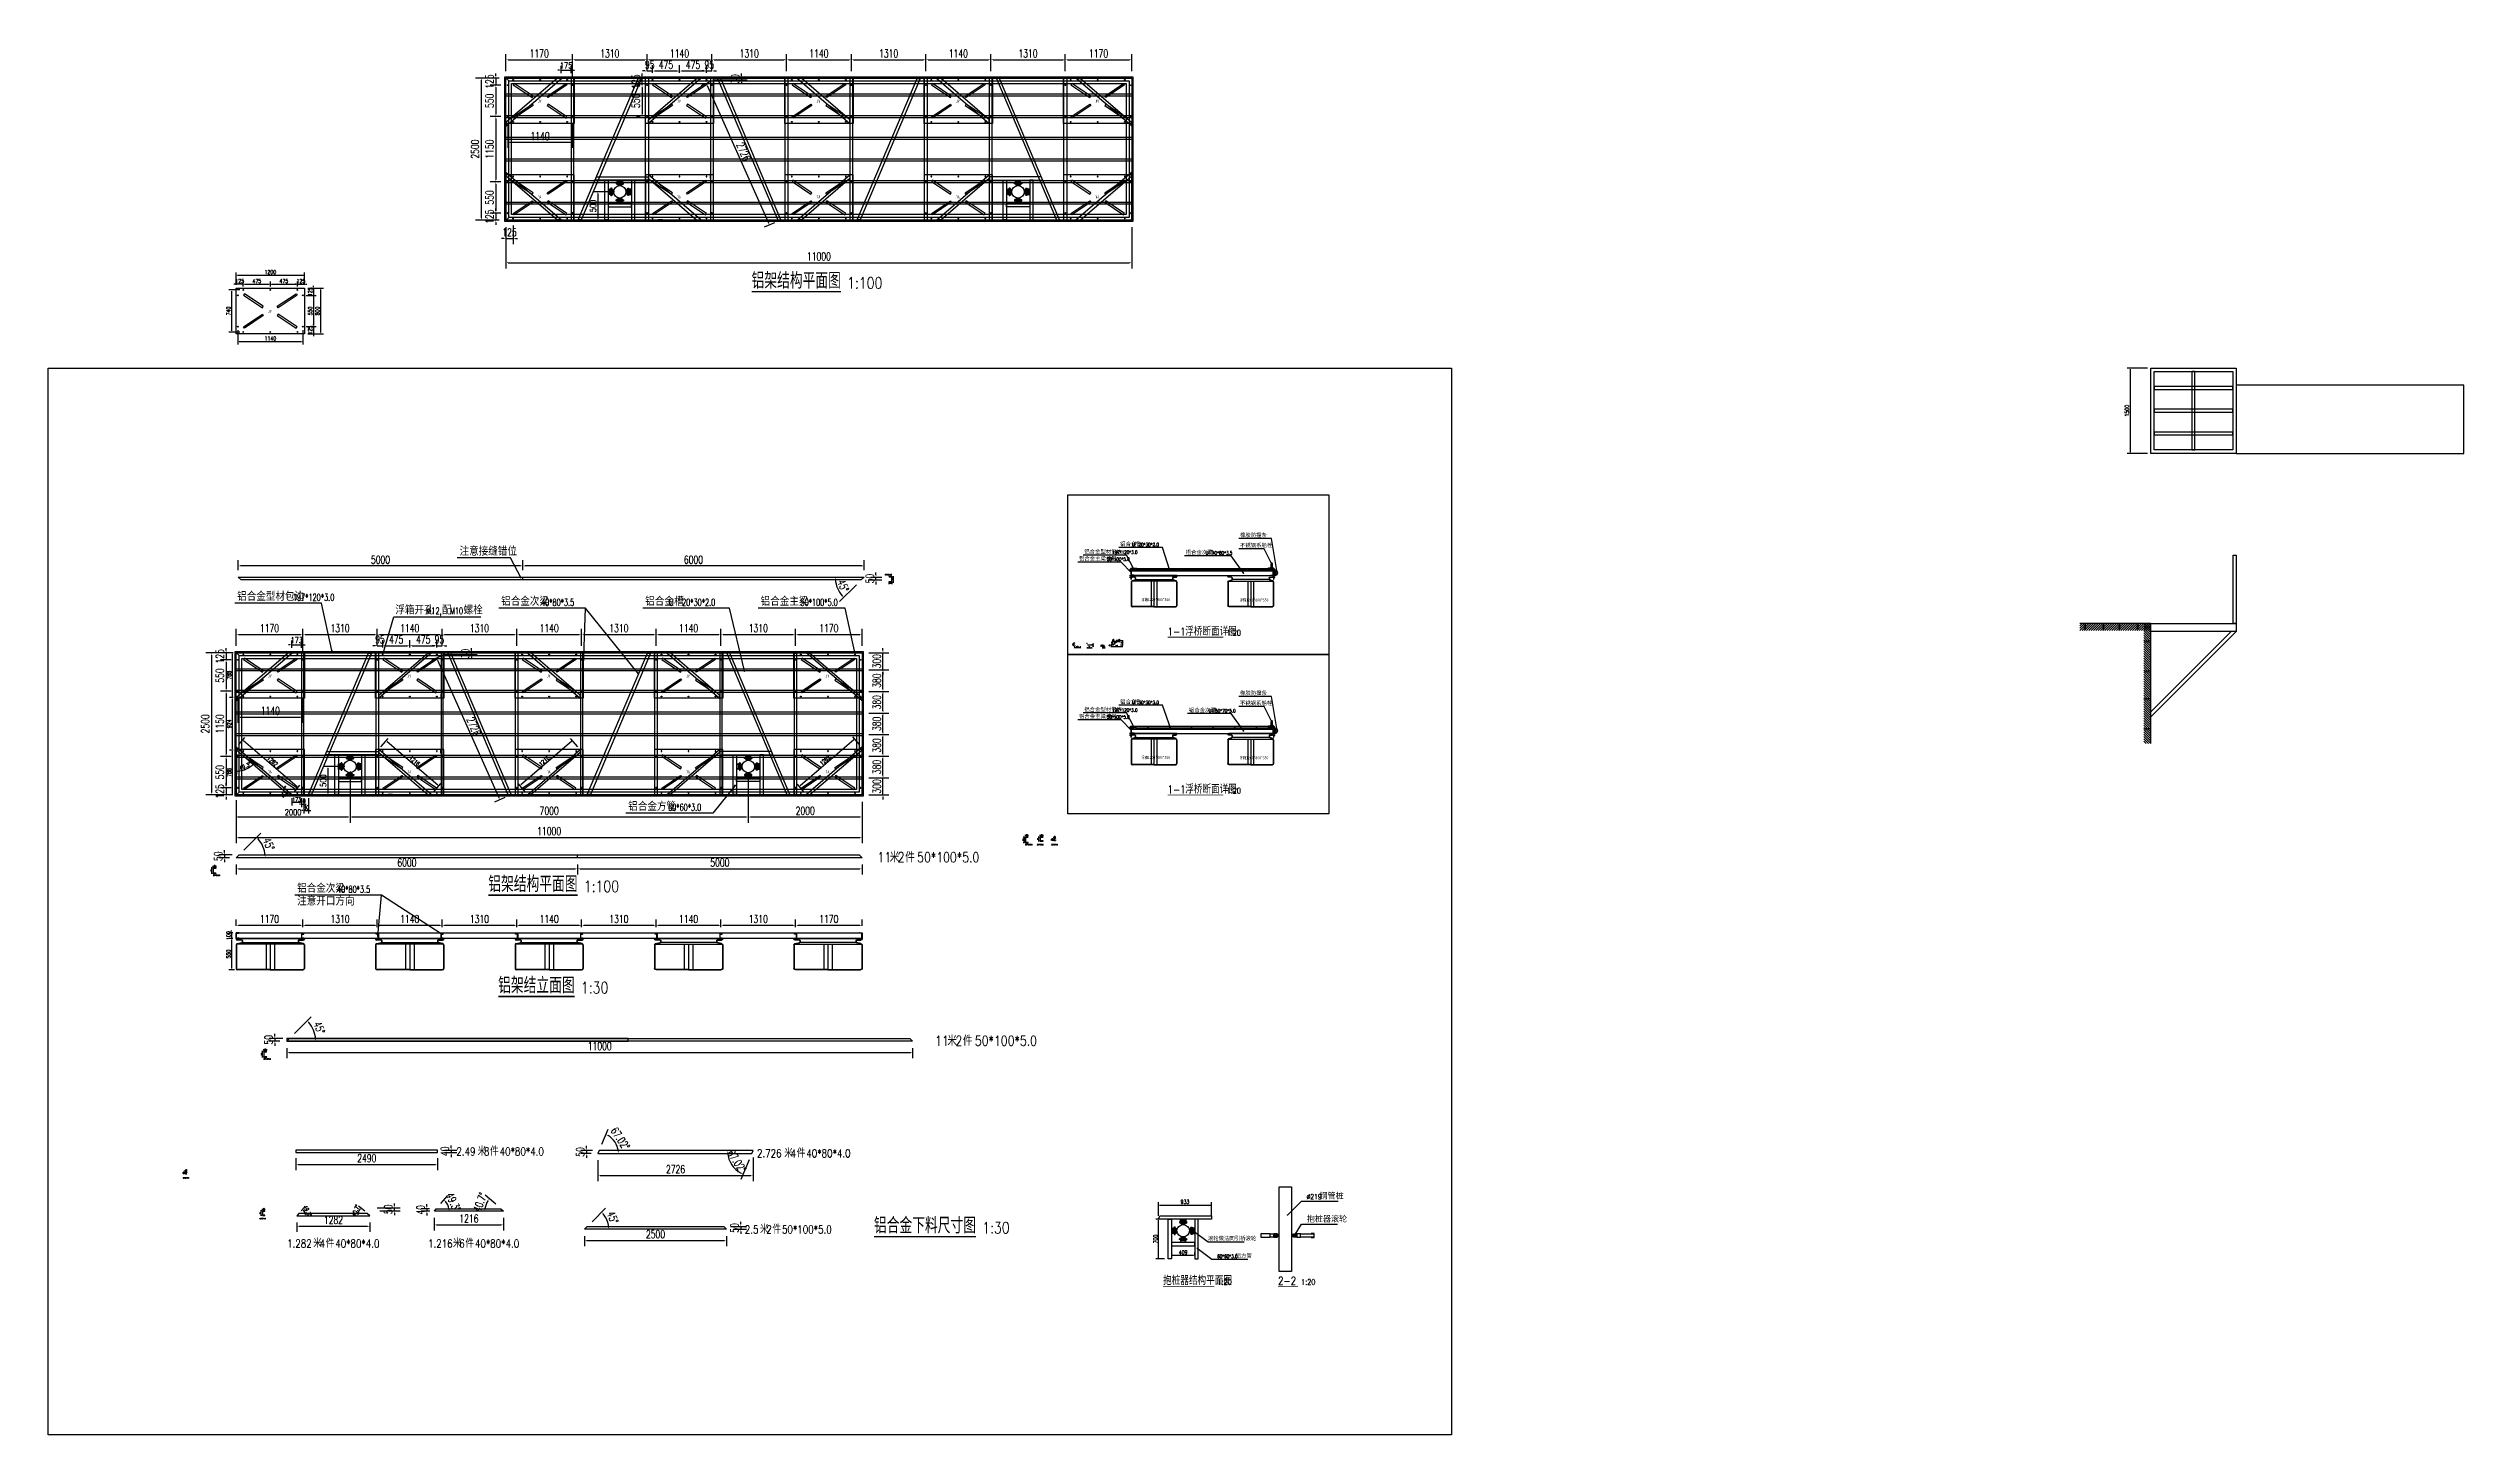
# Model space of a CAD drawing. Header units: millimetres. Extents: x 20612 to 122804, y 29227 to 156976.
# Drawn here: x 80355 to 122804, y 29227 to 53606 of the extents above; entities that cross this region are included whole.
import ezdxf

# ---------------------------------------------------------------- set-up
doc = ezdxf.new("R2010")
doc.units = ezdxf.units.MM
doc.header["$LTSCALE"] = 1000
for name, color, linetype in [('DIM_LEAD', 3, 'Continuous'), ('DIM_SYMB', 3, 'Continuous'), ('PUB_TEXT', 7, 'Continuous'), ('W-_ANTICOLLISION防撞措施', 6, 'Continuous'), ('W-FLOAT_BOWL浮筒', 253, 'Continuous'), ('W-MOUNTING固定方式', 5, 'Continuous'), ('W-REVETMENT驳岸', 251, 'Continuous'), ('W-STEEL_FRAME钢架', 3, 'Continuous'), ('W-STEEL_KEEL钢龙骨', 5, 'Continuous'), ('W-WOOD_FLOOR木地板', 30, 'Continuous'), ('钢架', 90, 'Continuous')]:
    doc.layers.add(name, color=color, linetype=linetype)
doc.layers.add('LZ标注', color=3, linetype='Continuous', lineweight=15)
doc.styles.add('-宋体', font='SimSun.ttf', dxfattribs={"width": 0.8})
doc.styles.add('_TCH_DIM', font='SIMPLEX.shx', dxfattribs={"bigfont": 'hztxt.shx'})
doc.styles.get("Standard").update_dxf_attribs({"font": 'simplex.shx', "width": 0.8, "bigfont": 'hztxt.shx'})
doc.styles.add('STANDARD_T3', font='simplex.shx', dxfattribs={"width": 0.7, "bigfont": 'hztxt.shx'})
doc.styles.add('黑体', font='simhei_0.ttf', dxfattribs={"width": 0.8})
doc.dimstyles.new('LZ1-1', dxfattribs={"dimtxt": 2.8, "dimasz": 1.6, "dimexe": 1.25, "dimexo": 0.625, "dimtad": 1, "dimtxsty": 'Standard', "dimcen": 0, "dimclrd": 4, "dimclre": 6, "dimclrt": 2, "dimazin": 2, "dimtfac": 1, "dimtofl": 0, "dimtmove": 0, "dimatfit": 3, "dimfxl": 0, "dimarcsym": 0})
doc.dimstyles.new('W&&20', dxfattribs={"dimtxt": 70, "dimasz": 20, "dimexe": 50, "dimexo": 60, "dimgap": 20, "dimtad": 1, "dimdec": 0, "dimzin": 0, "dimdsep": 46, "dimtxsty": 'STANDARD_T3', "dimcen": 0.09, "dimclrd": 1, "dimclre": 1, "dimclrt": 7, "dimazin": 2, "dimtfac": 1, "dimtdec": 0, "dimtix": 1, "dimtmove": 2, "dimatfit": 3, "dimfxl": 0, "dimtolj": 1, "dimtzin": 0, "dimarcsym": 0})
doc.dimstyles.new('W&&30', dxfattribs={"dimtxt": 105, "dimasz": 30, "dimexe": 75, "dimexo": 90, "dimgap": 30, "dimtad": 1, "dimdec": 0, "dimzin": 0, "dimdsep": 46, "dimtxsty": 'STANDARD_T3', "dimcen": 0.09, "dimclrd": 1, "dimclre": 1, "dimclrt": 7, "dimazin": 2, "dimtfac": 1, "dimtdec": 0, "dimtix": 1, "dimtmove": 2, "dimatfit": 3, "dimfxl": 0, "dimtolj": 1, "dimtzin": 0, "dimarcsym": 0})
doc.dimstyles.new('W&&40', dxfattribs={"dimtxt": 140, "dimasz": 40, "dimexe": 100, "dimexo": 120, "dimgap": 40, "dimtad": 1, "dimdec": 0, "dimzin": 0, "dimdsep": 46, "dimtxsty": 'STANDARD_T3', "dimcen": 0.09, "dimclrd": 1, "dimclre": 1, "dimclrt": 7, "dimazin": 2, "dimtfac": 1, "dimtdec": 0, "dimtix": 1, "dimtmove": 2, "dimatfit": 3, "dimfxl": 0, "dimtolj": 1, "dimtzin": 0, "dimarcsym": 0})
doc.dimstyles.new('W&&5', dxfattribs={"dimtxt": 17.5, "dimasz": 5, "dimexe": 12.5, "dimexo": 15, "dimgap": 5, "dimtad": 1, "dimdec": 0, "dimzin": 0, "dimdsep": 46, "dimtxsty": 'STANDARD_T3', "dimcen": 0.09, "dimclrd": 1, "dimclre": 1, "dimclrt": 7, "dimazin": 2, "dimtfac": 1, "dimtdec": 0, "dimtix": 1, "dimtmove": 2, "dimatfit": 3, "dimfxl": 0, "dimtolj": 1, "dimtzin": 0, "dimarcsym": 0})

msp = doc.modelspace()

# ---------------------------------------------------------------- texts
at = {"color": 0, "char_height": 50, "attachment_point": 1, "style": '-宋体'}
for insert in [(99567.125, 43935.736), (101293.539, 43929.523), (99567.125, 41160.973), (101293.539, 41154.761)]:
    msp.add_mtext('浮箱1200*800*550', dxfattribs=dict(at, insert=insert))
at = {"layer": 'PUB_TEXT', "color": 7, "width": 0.8}
for s, height, p in [('铝架结构平面图', 280, (92715.504, 49380.524)), ('1:100', 200, (94395.063, 49380.524)), ('1-1', 140, (100026.07, 43278.083)), ('浮桥断面详图', 140, (100335.403, 43278.083)), ('1:20', 100, (101061.419, 43278.083)), ('1-1', 140, (100026.07, 40503.32)), ('浮桥断面详图', 140, (100335.403, 40503.32)), ('1:20', 100, (101061.419, 40503.32)), ('铝架结构平面图', 280, (88087.939, 38768.92)), ('1:100', 200, (89767.498, 38768.92)), ('铝架结立面图', 280, (88260.892, 36987.526)), ('1:30', 200, (89716.451, 36987.526)), ('铝合金下料尺寸图', 280, (94865.819, 32765.386)), ('1:30', 200, (96769.378, 32765.386)), ('抱桩器结构平面图', 140, (99946.661, 31863.073)), ('1:20', 100, (100900.205, 31863.073)), ('2-2', 140, (101967.25, 31863.073)), ('1:20', 100, (102371.25, 31863.073))]:
    msp.add_text(s, height=height, dxfattribs=at).set_placement(p)
at = {"layer": 'PUB_TEXT', "color": 7, "style": '_TCH_DIM'}
for s, height, p in [('橡胶防撞条', 70, (101298.259, 45005.053)), ('注意接缝错位', 140, (87582.721, 44686.16)), ('铝合金主梁槽铝', 70, (98468.792, 44591.873)), ('铝合金型材包边', 70, (98561.704, 44713.709)), ('铝合金', 70, (99191.81, 44848.684)), ('槽', 70, (99445.81, 44848.684)), ('铝合金次梁', 70, (100343.54, 44702.151)), ('槽', 70, (100737.54, 44702.151)), ('不锈钢系船栓', 70, (101298.259, 44825.444)), ('铝合金型材包边', 140, (83673.8, 43891.6)), ('浮箱开孔', 140, (86453.767, 43652.972)), ('配', 140, (87273.767, 43652.972)), ('螺栓', 140, (87653.767, 43652.972)), ('铝合金次梁', 140, (88314.136, 43804.45)), ('铝合金', 140, (90845.011, 43804.45)), ('槽', 140, (91353.011, 43804.45)), ('铝合金主梁', 140, (92874.319, 43804.45)), ('铝合金', 70, (99191.81, 42073.922)), ('槽', 70, (99445.81, 42073.922)), ('橡胶防撞条', 70, (101298.259, 42230.29)), ('不锈钢系船栓', 70, (101298.259, 42050.681)), ('铝合金主梁槽铝', 70, (98468.792, 41817.11)), ('铝合金型材包边', 70, (98561.704, 41938.946)), ('铝合金次梁', 70, (100398.645, 41927.388)), ('槽', 70, (100792.645, 41927.388)), ('铝合金方管', 140, (90546.915, 40198.732)), ('铝合金次梁', 140, (84727.933, 38758.314)), ('注意开口方向', 140, (84727.933, 38534.314)), ('钢管桩', 105, (102694.237, 33366.489)), ('滚轮做法同引桥滚轮', 70, (100732.726, 32639.861)), ('抱桩器滚轮', 105, (102472.461, 32960.455)), ('铝方管', 70, (101222.519, 32333.722))]:
    msp.add_text(s, height=height, dxfattribs=at).set_placement(p)
at = {"layer": 'PUB_TEXT', "color": 7, "style": '_TCH_DIM', "width": 0.705882}
for s, height, p in [('50*100*5.0', 59.5, (98958.792, 44591.873)), ('197*120*3.0', 59.5, (99051.704, 44713.709)), ('U', 59.5, (99401.81, 44848.684)), ('20*30*2.0', 59.5, (99515.81, 44848.684)), ('U', 59.5, (100693.54, 44702.151)), ('40*80*3.5', 59.5, (100807.54, 44702.151)), ('197*120*3.0', 119, (84653.8, 43891.6)), ('%%c12,', 119, (87013.767, 43652.972)), ('M10', 119, (87413.767, 43652.972)), ('40*80*3.5', 119, (89014.136, 43804.45)), ('U', 119, (91265.011, 43804.45)), ('20*30*2.0', 119, (91493.011, 43804.45)), ('50*100*5.0', 119, (93574.319, 43804.45)), ('U', 59.5, (99401.81, 42073.922)), ('30*30*3.0', 59.5, (99515.81, 42073.922)), ('50*100*5.0', 59.5, (98958.792, 41817.11)), ('197*120*3.0', 59.5, (99051.704, 41938.946)), ('U', 59.5, (100748.645, 41927.388)), ('50*70*5.0', 59.5, (100862.645, 41927.388)), ('60*60*3.0', 119, (91246.915, 40198.732)), ('40*80*3.5', 119, (85427.933, 38758.314)), ('%%c219', 89.25, (102469.237, 33366.489)), ('60*60*3.0', 59.5, (100898.519, 32333.722))]:
    msp.add_text(s, height=height, dxfattribs=at).set_placement(p)
at = {"layer": 'PUB_TEXT', "width": 0.8}
msp.add_text('50*100*5.0', height=17.5, rotation=180, dxfattribs=at).set_placement((95178.894, 44360.299))
for s, height, p in [('米', 175, (95140.546, 39293.815)), ('件', 175, (95413.879, 39293.815)), ('50*100*5.0', 17.5, (97524.736, 39595.14)), ('50*70*5.0', 17.5, (97733.108, 39595.14)), ('30*30*3.0', 17.5, (97983.954, 39595.14)), ('50*100*5.0', 17.5, (83252.891, 39052.72)), ('11', 175, (94927.212, 39293.815)), ('2', 175, (95280.546, 39293.815)), ('50*100*5.0', 175, (95624.43, 39293.815)), ('11', 175, (95941.602, 36066.531)), ('米', 175, (96154.935, 36066.531)), ('2', 175, (96294.935, 36066.531)), ('件', 175, (96428.269, 36066.531)), ('50*100*5.0', 175, (96638.82, 36066.531)), ('50*100*5.0', 17.5, (84141.07, 35825.436)), ('2.49', 140, (87525.746, 34136.828)), ('米', 140, (87899.079, 34136.828)), ('8', 140, (88011.079, 34136.828)), ('件', 140, (88117.746, 34136.828)), ('40*80*4.0', 140, (88286.187, 34136.828)), ('2.726', 140, (92809.112, 34103.55)), ('米', 140, (93289.112, 34103.55)), ('4', 140, (93401.112, 34103.55)), ('件', 140, (93507.778, 34103.55)), ('40*80*4.0', 140, (93676.219, 34103.55)), ('40*80*4.0', 17.5, (84066.404, 33019.686)), ('2.5', 140, (92595.448, 32765.806)), ('米', 140, (92862.115, 32765.806)), ('2', 140, (92974.115, 32765.806)), ('件', 140, (93080.782, 32765.806)), ('50*100*5.0', 140, (93249.223, 32765.806)), ('1.282', 140, (84551.554, 32517.657)), ('米', 140, (85010.221, 32517.657)), ('4', 140, (85122.221, 32517.657)), ('件', 140, (85228.887, 32517.657)), ('40*80*4.0', 140, (85397.328, 32517.657)), ('1.216', 140, (87028.038, 32517.657)), ('米', 140, (87465.371, 32517.657)), ('6', 140, (87577.371, 32517.657)), ('件', 140, (87684.038, 32517.657)), ('40*80*4.0', 140, (87852.479, 32517.657))]:
    msp.add_text(s, height=height, dxfattribs=at).set_placement(p)
at = {"layer": 'PUB_TEXT', "color": 5, "width": 0.8}
msp.add_text('30*30*3.0', height=17.5, dxfattribs=at).set_placement((82719.542, 33734.627))

# ---------------------------------------------------------------- blocks, each defined once
blk = doc.blocks.new('$matou$00000186')
for points in [[(-600, 400), (600, 400), (600, -400), (-600, -400)], [(-456, 304), (-472, 279), (-140, 57), (-123, 82)], [(456, 304), (472, 279), (140, 57), (123, 82)], [(-456, -304), (-472, -279), (-140, -57), (-123, -82)], [(456, -304), (472, -279), (140, -57), (123, -82)]]:
    blk.add_lwpolyline(points, close=True)
for centre in [(-570, 275), (-475, 370), (0, 370), (475, 370), (570, 275), (-570, -275), (-475, -370), (0, -370), (475, -370), (570, -275)]:
    blk.add_circle(centre, 7)
at = {"layer": 'PUB_TEXT', "style": '黑体', "width": 0.8}
blk.add_text('JY', height=52.6, dxfattribs=at).set_placement((-44, -35))
blk = doc.blocks.new('*U86')
at = {"layer": 'W-FLOAT_BOWL浮筒'}
blk.add_blockref('$matou$00000186', (0, 850), dxfattribs=at)
at = {"layer": 'W-FLOAT_BOWL浮筒', "yscale": -1}
blk.add_blockref('$matou$00000186', (0, -850), dxfattribs=at)
blk = doc.blocks.new('*U87')
at = {"layer": 'W-STEEL_FRAME钢架', "color": 0, "linetype": 'ByBlock', "lineweight": -2, "transparency": 16777216}
for p in [(0, 0), (2450, 0), (4900, 0), (7350, 0), (9800, 0)]:
    blk.add_blockref('*U86', p, dxfattribs=at)
blk = doc.blocks.new('*D119')
at = {"color": 1, "lineweight": -2, "transparency": 16777216}
for p, q in [((83537, 42977), (83123, 42977)), ((83223, 42937), (83223, 40517)), ((83537, 40477), (83123, 40477))]:
    blk.add_line(p, q, dxfattribs=at)
at = {"color": 1, "transparency": 16777216}
for points in [[(83217, 42937), (83230, 42937), (83223, 42977)], [(83217, 40517), (83230, 40517), (83223, 40477)]]:
    blk.add_solid(points, dxfattribs=at)
at = {"layer": 'Defpoints', "color": 0, "transparency": 16777216}
for p in [(83657, 42977), (83223, 40477), (83657, 40477)]:
    blk.add_point(p, dxfattribs=at)
at = {"color": 7, "transparency": 16777216, "insert": (83113, 41727), "char_height": 140, "attachment_point": 5, "rotation": 90, "style": 'STANDARD_T3'}
blk.add_mtext('\\A1;2500', dxfattribs=at)
blk = doc.blocks.new('*D124')
at = {"color": 1, "lineweight": -2, "transparency": 16777216}
for p, q in [((97511, 39736), (97490, 39736)), ((97511, 39636), (97490, 39636)), ((97503, 39641), (97503, 39731))]:
    blk.add_line(p, q, dxfattribs=at)
at = {"color": 1, "transparency": 16777216}
for points in [[(97502, 39731), (97503, 39731), (97503, 39736)], [(97502, 39641), (97503, 39641), (97503, 39636)]]:
    blk.add_solid(points, dxfattribs=at)
at = {"layer": 'Defpoints', "color": 0, "transparency": 16777216}
for p in [(97503, 39736), (97526, 39736), (97526, 39636)]:
    blk.add_point(p, dxfattribs=at)
at = {"color": 7, "transparency": 16777216, "insert": (97489, 39686), "char_height": 17.5, "attachment_point": 5, "rotation": 90, "style": 'STANDARD_T3'}
blk.add_mtext('\\A1;100', dxfattribs=at)
blk = doc.blocks.new('*D125')
at = {"color": 1, "lineweight": -2, "transparency": 16777216}
for p, q in [((97526, 39751), (97526, 39774)), ((97531, 39762), (97571, 39762)), ((97576, 39751), (97576, 39774))]:
    blk.add_line(p, q, dxfattribs=at)
at = {"color": 1, "transparency": 16777216}
for points in [[(97531, 39762), (97531, 39761), (97526, 39762)], [(97571, 39762), (97571, 39761), (97576, 39762)]]:
    blk.add_solid(points, dxfattribs=at)
at = {"layer": 'Defpoints', "color": 0, "transparency": 16777216}
for p in [(97526, 39736), (97576, 39762), (97576, 39736)]:
    blk.add_point(p, dxfattribs=at)
at = {"color": 7, "transparency": 16777216, "insert": (97551, 39775), "char_height": 17.5, "attachment_point": 5, "style": 'STANDARD_T3'}
blk.add_mtext('\\A1;50', dxfattribs=at)
blk = doc.blocks.new('*D126')
at = {"color": 1, "lineweight": -2, "transparency": 16777216}
for p, q in [((97773, 39736), (97751, 39736)), ((97773, 39666), (97751, 39666)), ((97764, 39671), (97764, 39731))]:
    blk.add_line(p, q, dxfattribs=at)
at = {"color": 1, "transparency": 16777216}
for points in [[(97763, 39731), (97765, 39731), (97764, 39736)], [(97763, 39671), (97765, 39671), (97764, 39666)]]:
    blk.add_solid(points, dxfattribs=at)
at = {"layer": 'Defpoints', "color": 0, "transparency": 16777216}
for p in [(97764, 39736), (97788, 39736), (97788, 39666)]:
    blk.add_point(p, dxfattribs=at)
at = {"color": 7, "transparency": 16777216, "insert": (97750, 39701), "char_height": 17.5, "attachment_point": 5, "rotation": 90, "style": 'STANDARD_T3'}
blk.add_mtext('\\A1;70', dxfattribs=at)
blk = doc.blocks.new('*D127')
at = {"color": 1, "lineweight": -2, "transparency": 16777216}
for p, q in [((97788, 39751), (97788, 39774)), ((97793, 39762), (97833, 39762)), ((97838, 39751), (97838, 39774))]:
    blk.add_line(p, q, dxfattribs=at)
at = {"color": 1, "transparency": 16777216}
for points in [[(97793, 39762), (97793, 39761), (97788, 39762)], [(97833, 39762), (97833, 39761), (97838, 39762)]]:
    blk.add_solid(points, dxfattribs=at)
at = {"layer": 'Defpoints', "color": 0, "transparency": 16777216}
for p in [(97788, 39736), (97838, 39762), (97838, 39736)]:
    blk.add_point(p, dxfattribs=at)
at = {"color": 7, "transparency": 16777216, "insert": (97813, 39775), "char_height": 17.5, "attachment_point": 5, "style": 'STANDARD_T3'}
blk.add_mtext('\\A1;50', dxfattribs=at)
blk = doc.blocks.new('*D128')
at = {"color": 1, "lineweight": -2, "transparency": 16777216}
for p, q in [((98011, 39703), (97990, 39703)), ((98011, 39673), (97990, 39673)), ((98003, 39678), (98003, 39698))]:
    blk.add_line(p, q, dxfattribs=at)
at = {"color": 1, "transparency": 16777216}
for points in [[(98002, 39698), (98004, 39698), (98003, 39703)], [(98002, 39678), (98004, 39678), (98003, 39673)]]:
    blk.add_solid(points, dxfattribs=at)
at = {"layer": 'Defpoints', "color": 0, "transparency": 16777216}
for p in [(98003, 39703), (98026, 39703), (98026, 39673)]:
    blk.add_point(p, dxfattribs=at)
at = {"color": 7, "transparency": 16777216, "insert": (97989, 39688), "char_height": 17.5, "attachment_point": 5, "rotation": 90, "style": 'STANDARD_T3'}
blk.add_mtext('\\A1;30', dxfattribs=at)
blk = doc.blocks.new('*D129')
at = {"color": 1, "lineweight": -2, "transparency": 16777216}
for p, q in [((98026, 39718), (98026, 39740)), ((98031, 39728), (98051, 39728)), ((98056, 39718), (98056, 39740))]:
    blk.add_line(p, q, dxfattribs=at)
at = {"color": 1, "transparency": 16777216}
for points in [[(98031, 39729), (98031, 39727), (98026, 39728)], [(98051, 39729), (98051, 39727), (98056, 39728)]]:
    blk.add_solid(points, dxfattribs=at)
at = {"layer": 'Defpoints', "color": 0, "transparency": 16777216}
for p in [(98026, 39703), (98056, 39728), (98056, 39703)]:
    blk.add_point(p, dxfattribs=at)
at = {"color": 7, "transparency": 16777216, "insert": (98041, 39742), "char_height": 17.5, "attachment_point": 5, "style": 'STANDARD_T3'}
blk.add_mtext('\\A1;30', dxfattribs=at)
blk = doc.blocks.new('*D130')
at = {"color": 1, "lineweight": -2, "transparency": 16777216}
for p, q in [((90015, 34054), (90015, 33685)), ((92741, 34104), (92741, 33685)), ((90055, 33785), (92701, 33785))]:
    blk.add_line(p, q, dxfattribs=at)
at = {"color": 1, "transparency": 16777216}
for points in [[(90055, 33792), (90055, 33779), (90015, 33785)], [(92701, 33792), (92701, 33779), (92741, 33785)]]:
    blk.add_solid(points, dxfattribs=at)
at = {"layer": 'Defpoints', "color": 0, "transparency": 16777216}
for p in [(90015, 34174), (92741, 34224), (92741, 33785)]:
    blk.add_point(p, dxfattribs=at)
at = {"color": 7, "transparency": 16777216, "insert": (91378, 33895), "char_height": 140, "attachment_point": 5, "style": 'STANDARD_T3'}
blk.add_mtext('\\A1;2726', dxfattribs=at)
blk = doc.blocks.new('*D131')
at = {"color": 1, "lineweight": -2, "transparency": 16777216}
for p, q in [((84707, 34090), (84707, 33879)), ((84747, 33979), (87157, 33979)), ((87197, 34090), (87197, 33879))]:
    blk.add_line(p, q, dxfattribs=at)
at = {"color": 1, "transparency": 16777216}
for points in [[(84747, 33986), (84747, 33972), (84707, 33979)], [(87157, 33986), (87157, 33972), (87197, 33979)]]:
    blk.add_solid(points, dxfattribs=at)
at = {"layer": 'Defpoints', "color": 0, "transparency": 16777216}
for p in [(84707, 34210), (87197, 34210), (87197, 33979)]:
    blk.add_point(p, dxfattribs=at)
at = {"color": 7, "transparency": 16777216, "insert": (85952, 34089), "char_height": 140, "attachment_point": 5, "style": 'STANDARD_T3'}
blk.add_mtext('\\A1;2490', dxfattribs=at)
blk = doc.blocks.new('*D132')
at = {"color": 1, "lineweight": -2, "transparency": 16777216}
for p, q in [((89776, 32719), (89776, 32542)), ((92276, 32719), (92276, 32542)), ((89816, 32642), (92236, 32642))]:
    blk.add_line(p, q, dxfattribs=at)
at = {"color": 1, "transparency": 16777216}
for points in [[(89816, 32649), (89816, 32636), (89776, 32642)], [(92236, 32649), (92236, 32636), (92276, 32642)]]:
    blk.add_solid(points, dxfattribs=at)
at = {"layer": 'Defpoints', "color": 0, "transparency": 16777216}
for p in [(89776, 32839), (92276, 32839), (92276, 32642)]:
    blk.add_point(p, dxfattribs=at)
at = {"color": 7, "transparency": 16777216, "insert": (91026, 32752), "char_height": 140, "attachment_point": 5, "style": 'STANDARD_T3'}
blk.add_mtext('\\A1;2500', dxfattribs=at)
blk = doc.blocks.new('*D133')
at = {"color": 1, "lineweight": -2, "transparency": 16777216}
for p, q in [((84545, 36026), (84545, 35850)), ((84585, 35950), (95505, 35950)), ((95545, 36026), (95545, 35850))]:
    blk.add_line(p, q, dxfattribs=at)
at = {"color": 1, "transparency": 16777216}
for points in [[(84585, 35957), (84585, 35943), (84545, 35950)], [(95505, 35957), (95505, 35943), (95545, 35950)]]:
    blk.add_solid(points, dxfattribs=at)
at = {"layer": 'Defpoints', "color": 0, "transparency": 16777216}
for p in [(84545, 36146), (95545, 36146), (95545, 35950)]:
    blk.add_point(p, dxfattribs=at)
at = {"color": 7, "transparency": 16777216, "insert": (90045, 36060), "char_height": 140, "attachment_point": 5, "style": 'STANDARD_T3'}
blk.add_mtext('\\A1;11000', dxfattribs=at)
blk = doc.blocks.new('*D134')
at = {"color": 1, "lineweight": -2, "transparency": 16777216}
for p, q in [((84725, 32956), (84725, 32792)), ((84765, 32892), (85967, 32892)), ((86007, 32956), (86007, 32792))]:
    blk.add_line(p, q, dxfattribs=at)
at = {"color": 1, "transparency": 16777216}
for points in [[(84765, 32899), (84765, 32885), (84725, 32892)], [(85967, 32899), (85967, 32885), (86007, 32892)]]:
    blk.add_solid(points, dxfattribs=at)
at = {"layer": 'Defpoints', "color": 0, "transparency": 16777216}
for p in [(84725, 33076), (86007, 33076), (86007, 32892)]:
    blk.add_point(p, dxfattribs=at)
at = {"color": 7, "transparency": 16777216, "insert": (85366, 33002), "char_height": 140, "attachment_point": 5, "style": 'STANDARD_T3'}
blk.add_mtext('\\A1;1282', dxfattribs=at)
blk = doc.blocks.new('*D135')
at = {"color": 1, "lineweight": -2, "transparency": 16777216}
for p, q in [((84604, 43115), (84574, 43115)), ((84634, 43062), (84634, 43190)), ((84634, 43115), (84807, 43115)), ((84807, 43062), (84807, 43190)), ((84837, 43115), (84867, 43115))]:
    blk.add_line(p, q, dxfattribs=at)
at = {"color": 1, "transparency": 16777216}
for points in [[(84604, 43120), (84604, 43110), (84634, 43115)], [(84837, 43120), (84837, 43110), (84807, 43115)]]:
    blk.add_solid(points, dxfattribs=at)
at = {"layer": 'Defpoints', "color": 0, "transparency": 16777216}
for p in [(84634, 42972), (84807, 43115), (84807, 42972)]:
    blk.add_point(p, dxfattribs=at)
at = {"color": 7, "transparency": 16777216, "insert": (84720, 43197), "char_height": 105, "attachment_point": 5, "style": 'STANDARD_T3'}
blk.add_mtext('\\A1;173', dxfattribs=at)
blk = doc.blocks.new('*D136')
at = {"color": 1, "lineweight": -2, "transparency": 16777216}
for p, q in [((85657, 40887), (85657, 40014)), ((83657, 40387), (83657, 40014)), ((83687, 40089), (85627, 40089))]:
    blk.add_line(p, q, dxfattribs=at)
at = {"color": 1, "transparency": 16777216}
for points in [[(83687, 40094), (83687, 40084), (83657, 40089)], [(85627, 40094), (85627, 40084), (85657, 40089)]]:
    blk.add_solid(points, dxfattribs=at)
at = {"layer": 'Defpoints', "color": 0, "transparency": 16777216}
for p in [(85657, 40977), (83657, 40477), (85657, 40089)]:
    blk.add_point(p, dxfattribs=at)
at = {"color": 7, "transparency": 16777216, "insert": (84657, 40171), "char_height": 105, "attachment_point": 5, "style": 'STANDARD_T3'}
blk.add_mtext('\\A1;2000', dxfattribs=at)
blk = doc.blocks.new('*D137')
at = {"color": 1, "lineweight": -2, "transparency": 16777216}
for p, q in [((87139, 33040), (87139, 32817)), ((87179, 32917), (88315, 32917)), ((88355, 33040), (88355, 32817))]:
    blk.add_line(p, q, dxfattribs=at)
at = {"color": 1, "transparency": 16777216}
for points in [[(87179, 32924), (87179, 32910), (87139, 32917)], [(88315, 32924), (88315, 32910), (88355, 32917)]]:
    blk.add_solid(points, dxfattribs=at)
at = {"layer": 'Defpoints', "color": 0, "transparency": 16777216}
for p in [(87139, 33160), (88355, 33160), (88355, 32917)]:
    blk.add_point(p, dxfattribs=at)
at = {"color": 7, "transparency": 16777216, "insert": (87747, 33027), "char_height": 140, "attachment_point": 5, "style": 'STANDARD_T3'}
blk.add_mtext('\\A1;1216', dxfattribs=at)
blk = doc.blocks.new('*D140')
at = {"color": 1, "lineweight": -2, "transparency": 16777216}
for p, q in [((84128, 35967), (84106, 35967)), ((84128, 35867), (84106, 35867)), ((84119, 35872), (84119, 35962))]:
    blk.add_line(p, q, dxfattribs=at)
at = {"color": 1, "transparency": 16777216}
for points in [[(84118, 35962), (84120, 35962), (84119, 35967)], [(84118, 35872), (84120, 35872), (84119, 35867)]]:
    blk.add_solid(points, dxfattribs=at)
at = {"layer": 'Defpoints', "color": 0, "transparency": 16777216}
for p in [(84119, 35967), (84143, 35967), (84143, 35867)]:
    blk.add_point(p, dxfattribs=at)
at = {"color": 7, "transparency": 16777216, "insert": (84105, 35917), "char_height": 17.5, "attachment_point": 5, "rotation": 90, "style": 'STANDARD_T3'}
blk.add_mtext('\\A1;100', dxfattribs=at)
blk = doc.blocks.new('*D141')
at = {"color": 1, "lineweight": -2, "transparency": 16777216}
for p, q in [((84143, 35982), (84143, 36004)), ((84148, 35992), (84188, 35992)), ((84193, 35982), (84193, 36004))]:
    blk.add_line(p, q, dxfattribs=at)
at = {"color": 1, "transparency": 16777216}
for points in [[(84148, 35993), (84148, 35991), (84143, 35992)], [(84188, 35993), (84188, 35991), (84193, 35992)]]:
    blk.add_solid(points, dxfattribs=at)
at = {"layer": 'Defpoints', "color": 0, "transparency": 16777216}
for p in [(84143, 35967), (84193, 35992), (84193, 35967)]:
    blk.add_point(p, dxfattribs=at)
at = {"color": 7, "transparency": 16777216, "insert": (84168, 36006), "char_height": 17.5, "attachment_point": 5, "style": 'STANDARD_T3'}
blk.add_mtext('\\A1;50', dxfattribs=at)
blk = doc.blocks.new('*D142')
at = {"color": 1, "lineweight": -2, "transparency": 16777216}
for p, q in [((84106, 33161), (84085, 33161)), ((84097, 33086), (84097, 33156)), ((84106, 33081), (84085, 33081))]:
    blk.add_line(p, q, dxfattribs=at)
at = {"color": 1, "transparency": 16777216}
for points in [[(84096, 33156), (84098, 33156), (84097, 33161)], [(84096, 33086), (84098, 33086), (84097, 33081)]]:
    blk.add_solid(points, dxfattribs=at)
at = {"layer": 'Defpoints', "color": 0, "transparency": 16777216}
for p in [(84097, 33161), (84121, 33161), (84121, 33081)]:
    blk.add_point(p, dxfattribs=at)
at = {"color": 7, "transparency": 16777216, "insert": (84083, 33121), "char_height": 17.5, "attachment_point": 5, "rotation": 90, "style": 'STANDARD_T3'}
blk.add_mtext('\\A1;80', dxfattribs=at)
blk = doc.blocks.new('*D143')
at = {"color": 1, "lineweight": -2, "transparency": 16777216}
for p, q in [((84121, 33176), (84121, 33199)), ((84126, 33186), (84156, 33186)), ((84161, 33176), (84161, 33199))]:
    blk.add_line(p, q, dxfattribs=at)
at = {"color": 1, "transparency": 16777216}
for points in [[(84126, 33187), (84126, 33185), (84121, 33186)], [(84156, 33187), (84156, 33185), (84161, 33186)]]:
    blk.add_solid(points, dxfattribs=at)
at = {"layer": 'Defpoints', "color": 0, "transparency": 16777216}
for p in [(84121, 33161), (84161, 33186), (84161, 33161)]:
    blk.add_point(p, dxfattribs=at)
at = {"color": 7, "transparency": 16777216, "insert": (84141, 33200), "char_height": 17.5, "attachment_point": 5, "style": 'STANDARD_T3'}
blk.add_mtext('\\A1;40', dxfattribs=at)
blk = doc.blocks.new('*D138')
at = {"color": 1, "lineweight": -2, "transparency": 16777216}
for p, q in [((82747, 33842), (82726, 33842)), ((82747, 33812), (82726, 33812)), ((82738, 33817), (82738, 33837))]:
    blk.add_line(p, q, dxfattribs=at)
at = {"color": 1, "transparency": 16777216}
for points in [[(82738, 33837), (82739, 33837), (82738, 33842)], [(82738, 33817), (82739, 33817), (82738, 33812)]]:
    blk.add_solid(points, dxfattribs=at)
at = {"layer": 'Defpoints', "color": 0, "transparency": 16777216}
for p in [(82738, 33842), (82762, 33842), (82762, 33812)]:
    blk.add_point(p, dxfattribs=at)
at = {"color": 7, "transparency": 16777216, "insert": (82725, 33827), "char_height": 17.5, "attachment_point": 5, "rotation": 90, "style": 'STANDARD_T3'}
blk.add_mtext('\\A1;30', dxfattribs=at)
blk = doc.blocks.new('*D139')
at = {"color": 1, "lineweight": -2, "transparency": 16777216}
for p, q in [((82762, 33857), (82762, 33880)), ((82767, 33867), (82787, 33867)), ((82792, 33857), (82792, 33880))]:
    blk.add_line(p, q, dxfattribs=at)
at = {"color": 1, "transparency": 16777216}
for points in [[(82767, 33868), (82767, 33866), (82762, 33867)], [(82787, 33868), (82787, 33866), (82792, 33867)]]:
    blk.add_solid(points, dxfattribs=at)
at = {"layer": 'Defpoints', "color": 0, "transparency": 16777216}
for p in [(82762, 33842), (82792, 33867), (82792, 33842)]:
    blk.add_point(p, dxfattribs=at)
at = {"color": 7, "transparency": 16777216, "insert": (82777, 33881), "char_height": 17.5, "attachment_point": 5, "style": 'STANDARD_T3'}
blk.add_mtext('\\A1;30', dxfattribs=at)
blk = doc.blocks.new('*U144')
at = {"layer": 'W-STEEL_KEEL钢龙骨'}
blk.add_lwpolyline([(-5500, 20), (5500, 20), (5500, -20), (-5500, -20)], close=True, dxfattribs=at)
blk = doc.blocks.new('*U145')
at = {"color": 0, "linetype": 'ByBlock', "lineweight": -2, "transparency": 16777216}
for p in [(0, 1900), (0, 1520), (0, 1140), (0, 760), (0, 380), (0, 0)]:
    blk.add_blockref('*U144', p, dxfattribs=at)
blk = doc.blocks.new('*D146')
at = {"color": 1, "lineweight": -2, "transparency": 16777216}
for p, q in [((85567, 40977), (85195, 40977)), ((85270, 40947), (85270, 40507)), ((85567, 40477), (85195, 40477))]:
    blk.add_line(p, q, dxfattribs=at)
at = {"color": 1, "transparency": 16777216}
for points in [[(85265, 40947), (85275, 40947), (85270, 40977)], [(85265, 40507), (85275, 40507), (85270, 40477)]]:
    blk.add_solid(points, dxfattribs=at)
at = {"layer": 'Defpoints', "color": 0, "transparency": 16777216}
for p in [(85657, 40977), (85270, 40477), (85657, 40477)]:
    blk.add_point(p, dxfattribs=at)
at = {"color": 7, "transparency": 16777216, "insert": (85187, 40727), "char_height": 105, "attachment_point": 5, "rotation": 90, "style": 'STANDARD_T3'}
blk.add_mtext('\\A1;500', dxfattribs=at)
blk = doc.blocks.new('*U147')
at = {"layer": 'W-STEEL_KEEL钢龙骨'}
blk.add_lwpolyline([(-15, -15), (-15, 15), (15, 15), (15, -15), (15, -15, -0.414214), (12, -12), (12, 12), (-12, 12), (-12, -12, -0.414214), (-15, -15)], format="xyb", close=True, dxfattribs=at)
blk = doc.blocks.new('*U148')
at = {"color": 0, "linetype": 'ByBlock', "lineweight": -2, "transparency": 16777216}
for p in [(0, 0), (380, 0), (760, 0), (1140, 0), (1520, 0), (1900, 0)]:
    blk.add_blockref('*U147', p, dxfattribs=at)
blk = doc.blocks.new('*D149')
at = {"color": 1, "lineweight": -2, "transparency": 16777216}
for p, q in [((85657, 40857), (85657, 39989)), ((92657, 40857), (92657, 39989)), ((85697, 40089), (92617, 40089))]:
    blk.add_line(p, q, dxfattribs=at)
at = {"color": 1, "transparency": 16777216}
for points in [[(85697, 40096), (85697, 40082), (85657, 40089)], [(92617, 40096), (92617, 40082), (92657, 40089)]]:
    blk.add_solid(points, dxfattribs=at)
at = {"layer": 'Defpoints', "color": 0, "transparency": 16777216}
for p in [(85657, 40977), (92657, 40977), (92657, 40089)]:
    blk.add_point(p, dxfattribs=at)
at = {"color": 7, "transparency": 16777216, "insert": (89157, 40199), "char_height": 140, "attachment_point": 5, "style": 'STANDARD_T3'}
blk.add_mtext('\\A1;7000', dxfattribs=at)
blk = doc.blocks.new('*D150')
at = {"color": 1, "lineweight": -2, "transparency": 16777216}
for p, q in [((92657, 40857), (92657, 39989)), ((94657, 40357), (94657, 39989)), ((92697, 40089), (94617, 40089))]:
    blk.add_line(p, q, dxfattribs=at)
at = {"color": 1, "transparency": 16777216}
for points in [[(92697, 40096), (92697, 40082), (92657, 40089)], [(94617, 40096), (94617, 40082), (94657, 40089)]]:
    blk.add_solid(points, dxfattribs=at)
at = {"layer": 'Defpoints', "color": 0, "transparency": 16777216}
for p in [(92657, 40977), (94657, 40477), (94657, 40089)]:
    blk.add_point(p, dxfattribs=at)
at = {"color": 7, "transparency": 16777216, "insert": (93657, 40199), "char_height": 140, "attachment_point": 5, "style": 'STANDARD_T3'}
blk.add_mtext('\\A1;2000', dxfattribs=at)
blk = doc.blocks.new('*D151')
at = {"color": 1, "lineweight": -2, "transparency": 16777216}
for p, q in [((83657, 40357), (83657, 39630)), ((94657, 40357), (94657, 39630)), ((83697, 39730), (94617, 39730))]:
    blk.add_line(p, q, dxfattribs=at)
at = {"color": 1, "transparency": 16777216}
for points in [[(83697, 39737), (83697, 39724), (83657, 39730)], [(94617, 39737), (94617, 39724), (94657, 39730)]]:
    blk.add_solid(points, dxfattribs=at)
at = {"layer": 'Defpoints', "color": 0, "transparency": 16777216}
for p in [(83657, 40477), (94657, 40477), (94657, 39730)]:
    blk.add_point(p, dxfattribs=at)
at = {"color": 7, "transparency": 16777216, "insert": (89157, 39840), "char_height": 140, "attachment_point": 5, "style": 'STANDARD_T3'}
blk.add_mtext('\\A1;11000', dxfattribs=at)
blk = doc.blocks.new('*D152')
at = {"color": 1, "lineweight": -2, "transparency": 16777216}
for p, q in [((83657, 43097), (83657, 43399)), ((83697, 43299), (84787, 43299)), ((84827, 42972), (84827, 43399))]:
    blk.add_line(p, q, dxfattribs=at)
at = {"color": 1, "transparency": 16777216}
for points in [[(83697, 43305), (83697, 43292), (83657, 43299)], [(84787, 43305), (84787, 43292), (84827, 43299)]]:
    blk.add_solid(points, dxfattribs=at)
at = {"layer": 'Defpoints', "color": 0, "transparency": 16777216}
for p in [(84827, 43299), (83657, 42977), (84827, 42852)]:
    blk.add_point(p, dxfattribs=at)
at = {"color": 7, "transparency": 16777216, "insert": (84242, 43409), "char_height": 140, "attachment_point": 5, "style": 'STANDARD_T3'}
blk.add_mtext('\\A1;1170', dxfattribs=at)
blk = doc.blocks.new('*D153')
at = {"color": 1, "lineweight": -2, "transparency": 16777216}
for p, q in [((84827, 42972), (84827, 43399)), ((84867, 43299), (86097, 43299)), ((86137, 43097), (86137, 43399))]:
    blk.add_line(p, q, dxfattribs=at)
at = {"color": 1, "transparency": 16777216}
for points in [[(84867, 43305), (84867, 43292), (84827, 43299)], [(86097, 43305), (86097, 43292), (86137, 43299)]]:
    blk.add_solid(points, dxfattribs=at)
at = {"layer": 'Defpoints', "color": 0, "transparency": 16777216}
for p in [(86137, 43299), (86137, 42977), (84827, 42852)]:
    blk.add_point(p, dxfattribs=at)
at = {"color": 7, "transparency": 16777216, "insert": (85482, 43409), "char_height": 140, "attachment_point": 5, "style": 'STANDARD_T3'}
blk.add_mtext('\\A1;1310', dxfattribs=at)
blk = doc.blocks.new('*D154')
at = {"color": 1, "lineweight": -2, "transparency": 16777216}
for p, q in [((86137, 43097), (86137, 43399)), ((86177, 43299), (87237, 43299)), ((87277, 43097), (87277, 43399))]:
    blk.add_line(p, q, dxfattribs=at)
at = {"color": 1, "transparency": 16777216}
for points in [[(86177, 43305), (86177, 43292), (86137, 43299)], [(87237, 43305), (87237, 43292), (87277, 43299)]]:
    blk.add_solid(points, dxfattribs=at)
at = {"layer": 'Defpoints', "color": 0, "transparency": 16777216}
for p in [(87277, 43299), (86137, 42977), (87277, 42977)]:
    blk.add_point(p, dxfattribs=at)
at = {"color": 7, "transparency": 16777216, "insert": (86707, 43409), "char_height": 140, "attachment_point": 5, "style": 'STANDARD_T3'}
blk.add_mtext('\\A1;1140', dxfattribs=at)
blk = doc.blocks.new('*D155')
at = {"color": 1, "lineweight": -2, "transparency": 16777216}
for p, q in [((87277, 43097), (87277, 43399)), ((87317, 43299), (88547, 43299)), ((88587, 43097), (88587, 43399))]:
    blk.add_line(p, q, dxfattribs=at)
at = {"color": 1, "transparency": 16777216}
for points in [[(87317, 43305), (87317, 43292), (87277, 43299)], [(88547, 43305), (88547, 43292), (88587, 43299)]]:
    blk.add_solid(points, dxfattribs=at)
at = {"layer": 'Defpoints', "color": 0, "transparency": 16777216}
for p in [(88587, 43299), (87277, 42977), (88587, 42977)]:
    blk.add_point(p, dxfattribs=at)
at = {"color": 7, "transparency": 16777216, "insert": (87932, 43409), "char_height": 140, "attachment_point": 5, "style": 'STANDARD_T3'}
blk.add_mtext('\\A1;1310', dxfattribs=at)
blk = doc.blocks.new('*D156')
at = {"color": 1, "lineweight": -2, "transparency": 16777216}
for p, q in [((88587, 43097), (88587, 43399)), ((88627, 43299), (89687, 43299)), ((89727, 43097), (89727, 43399))]:
    blk.add_line(p, q, dxfattribs=at)
at = {"color": 1, "transparency": 16777216}
for points in [[(88627, 43305), (88627, 43292), (88587, 43299)], [(89687, 43305), (89687, 43292), (89727, 43299)]]:
    blk.add_solid(points, dxfattribs=at)
at = {"layer": 'Defpoints', "color": 0, "transparency": 16777216}
for p in [(89727, 43299), (88587, 42977), (89727, 42977)]:
    blk.add_point(p, dxfattribs=at)
at = {"color": 7, "transparency": 16777216, "insert": (89157, 43409), "char_height": 140, "attachment_point": 5, "style": 'STANDARD_T3'}
blk.add_mtext('\\A1;1140', dxfattribs=at)
blk = doc.blocks.new('*D157')
at = {"color": 1, "lineweight": -2, "transparency": 16777216}
for p, q in [((89727, 43097), (89727, 43399)), ((89767, 43299), (90997, 43299)), ((91037, 43097), (91037, 43399))]:
    blk.add_line(p, q, dxfattribs=at)
at = {"color": 1, "transparency": 16777216}
for points in [[(89767, 43305), (89767, 43292), (89727, 43299)], [(90997, 43305), (90997, 43292), (91037, 43299)]]:
    blk.add_solid(points, dxfattribs=at)
at = {"layer": 'Defpoints', "color": 0, "transparency": 16777216}
for p in [(91037, 43299), (89727, 42977), (91037, 42977)]:
    blk.add_point(p, dxfattribs=at)
at = {"color": 7, "transparency": 16777216, "insert": (90382, 43409), "char_height": 140, "attachment_point": 5, "style": 'STANDARD_T3'}
blk.add_mtext('\\A1;1310', dxfattribs=at)
blk = doc.blocks.new('*D158')
at = {"color": 1, "lineweight": -2, "transparency": 16777216}
for p, q in [((91037, 43097), (91037, 43399)), ((91077, 43299), (92137, 43299)), ((92177, 43097), (92177, 43399))]:
    blk.add_line(p, q, dxfattribs=at)
at = {"color": 1, "transparency": 16777216}
for points in [[(91077, 43305), (91077, 43292), (91037, 43299)], [(92137, 43305), (92137, 43292), (92177, 43299)]]:
    blk.add_solid(points, dxfattribs=at)
at = {"layer": 'Defpoints', "color": 0, "transparency": 16777216}
for p in [(92177, 43299), (91037, 42977), (92177, 42977)]:
    blk.add_point(p, dxfattribs=at)
at = {"color": 7, "transparency": 16777216, "insert": (91607, 43409), "char_height": 140, "attachment_point": 5, "style": 'STANDARD_T3'}
blk.add_mtext('\\A1;1140', dxfattribs=at)
blk = doc.blocks.new('*D159')
at = {"color": 1, "lineweight": -2, "transparency": 16777216}
for p, q in [((92177, 43097), (92177, 43399)), ((92217, 43299), (93447, 43299)), ((93487, 43097), (93487, 43399))]:
    blk.add_line(p, q, dxfattribs=at)
at = {"color": 1, "transparency": 16777216}
for points in [[(92217, 43305), (92217, 43292), (92177, 43299)], [(93447, 43305), (93447, 43292), (93487, 43299)]]:
    blk.add_solid(points, dxfattribs=at)
at = {"layer": 'Defpoints', "color": 0, "transparency": 16777216}
for p in [(93487, 43299), (92177, 42977), (93487, 42977)]:
    blk.add_point(p, dxfattribs=at)
at = {"color": 7, "transparency": 16777216, "insert": (92832, 43409), "char_height": 140, "attachment_point": 5, "style": 'STANDARD_T3'}
blk.add_mtext('\\A1;1310', dxfattribs=at)
blk = doc.blocks.new('*D160')
at = {"color": 1, "lineweight": -2, "transparency": 16777216}
for p, q in [((93487, 43097), (93487, 43399)), ((93527, 43299), (94617, 43299)), ((94657, 43097), (94657, 43399))]:
    blk.add_line(p, q, dxfattribs=at)
at = {"color": 1, "transparency": 16777216}
for points in [[(93527, 43305), (93527, 43292), (93487, 43299)], [(94617, 43305), (94617, 43292), (94657, 43299)]]:
    blk.add_solid(points, dxfattribs=at)
at = {"layer": 'Defpoints', "color": 0, "transparency": 16777216}
for p in [(94657, 43299), (93487, 42977), (94657, 42977)]:
    blk.add_point(p, dxfattribs=at)
at = {"color": 7, "transparency": 16777216, "insert": (94072, 43409), "char_height": 140, "attachment_point": 5, "style": 'STANDARD_T3'}
blk.add_mtext('\\A1;1170', dxfattribs=at)
blk = doc.blocks.new('*D161')
at = {"color": 1, "lineweight": -2, "transparency": 16777216}
for p, q in [((83687, 42182), (83687, 41747)), ((84827, 42182), (84827, 41747)), ((83727, 41847), (84787, 41847))]:
    blk.add_line(p, q, dxfattribs=at)
at = {"color": 1, "transparency": 16777216}
for points in [[(83727, 41854), (83727, 41841), (83687, 41847)], [(84787, 41854), (84787, 41841), (84827, 41847)]]:
    blk.add_solid(points, dxfattribs=at)
at = {"layer": 'Defpoints', "color": 0, "transparency": 16777216}
for p in [(83687, 42302), (84827, 42302), (84827, 41847)]:
    blk.add_point(p, dxfattribs=at)
at = {"color": 7, "transparency": 16777216, "insert": (84257, 41957), "char_height": 140, "attachment_point": 5, "style": 'STANDARD_T3'}
blk.add_mtext('\\A1;1140', dxfattribs=at)
blk = doc.blocks.new('*D162')
at = {"color": 1, "lineweight": -2, "transparency": 16777216}
for p, q in [((83537, 42977), (83379, 42977)), ((83479, 43017), (83479, 43057)), ((83479, 42977), (83479, 42852)), ((83567, 42852), (83379, 42852)), ((83479, 42812), (83479, 42772))]:
    blk.add_line(p, q, dxfattribs=at)
at = {"color": 1, "transparency": 16777216}
for points in [[(83472, 43017), (83486, 43017), (83479, 42977)], [(83472, 42812), (83486, 42812), (83479, 42852)]]:
    blk.add_solid(points, dxfattribs=at)
at = {"layer": 'Defpoints', "color": 0, "transparency": 16777216}
for p in [(83657, 42977), (83479, 42852), (83687, 42852)]:
    blk.add_point(p, dxfattribs=at)
at = {"color": 7, "transparency": 16777216, "insert": (83369, 42914), "char_height": 140, "attachment_point": 5, "rotation": 90, "style": 'STANDARD_T3'}
blk.add_mtext('\\A1;125', dxfattribs=at)
blk = doc.blocks.new('*D163')
at = {"color": 1, "lineweight": -2, "transparency": 16777216}
for p, q in [((83567, 42852), (83379, 42852)), ((83479, 42812), (83479, 42342)), ((83567, 42302), (83379, 42302))]:
    blk.add_line(p, q, dxfattribs=at)
at = {"color": 1, "transparency": 16777216}
for points in [[(83472, 42812), (83486, 42812), (83479, 42852)], [(83472, 42342), (83486, 42342), (83479, 42302)]]:
    blk.add_solid(points, dxfattribs=at)
at = {"layer": 'Defpoints', "color": 0, "transparency": 16777216}
for p in [(83687, 42852), (83479, 42302), (83687, 42302)]:
    blk.add_point(p, dxfattribs=at)
at = {"color": 7, "transparency": 16777216, "insert": (83369, 42577), "char_height": 140, "attachment_point": 5, "rotation": 90, "style": 'STANDARD_T3'}
blk.add_mtext('\\A1;550', dxfattribs=at)
blk = doc.blocks.new('*D164')
at = {"color": 1, "lineweight": -2, "transparency": 16777216}
for p, q in [((83567, 42302), (83379, 42302)), ((83479, 42262), (83479, 41192)), ((83567, 41152), (83379, 41152))]:
    blk.add_line(p, q, dxfattribs=at)
at = {"color": 1, "transparency": 16777216}
for points in [[(83472, 42262), (83486, 42262), (83479, 42302)], [(83472, 41192), (83486, 41192), (83479, 41152)]]:
    blk.add_solid(points, dxfattribs=at)
at = {"layer": 'Defpoints', "color": 0, "transparency": 16777216}
for p in [(83687, 42302), (83479, 41152), (83687, 41152)]:
    blk.add_point(p, dxfattribs=at)
at = {"color": 7, "transparency": 16777216, "insert": (83369, 41727), "char_height": 140, "attachment_point": 5, "rotation": 90, "style": 'STANDARD_T3'}
blk.add_mtext('\\A1;1150', dxfattribs=at)
blk = doc.blocks.new('*D165')
at = {"color": 1, "lineweight": -2, "transparency": 16777216}
for p, q in [((83567, 41152), (83379, 41152)), ((83479, 41112), (83479, 40642)), ((83567, 40602), (83379, 40602))]:
    blk.add_line(p, q, dxfattribs=at)
at = {"color": 1, "transparency": 16777216}
for points in [[(83472, 41112), (83486, 41112), (83479, 41152)], [(83472, 40642), (83486, 40642), (83479, 40602)]]:
    blk.add_solid(points, dxfattribs=at)
at = {"layer": 'Defpoints', "color": 0, "transparency": 16777216}
for p in [(83687, 41152), (83479, 40602), (83687, 40602)]:
    blk.add_point(p, dxfattribs=at)
at = {"color": 7, "transparency": 16777216, "insert": (83369, 40877), "char_height": 140, "attachment_point": 5, "rotation": 90, "style": 'STANDARD_T3'}
blk.add_mtext('\\A1;550', dxfattribs=at)
blk = doc.blocks.new('*D166')
at = {"color": 1, "lineweight": -2, "transparency": 16777216}
for p, q in [((83567, 40602), (83379, 40602)), ((83537, 40477), (83379, 40477)), ((83479, 40642), (83479, 40682)), ((83479, 40602), (83479, 40477)), ((83479, 40437), (83479, 40397))]:
    blk.add_line(p, q, dxfattribs=at)
at = {"color": 1, "transparency": 16777216}
for points in [[(83472, 40642), (83486, 40642), (83479, 40602)], [(83472, 40437), (83486, 40437), (83479, 40477)]]:
    blk.add_solid(points, dxfattribs=at)
at = {"layer": 'Defpoints', "color": 0, "transparency": 16777216}
for p in [(83479, 40477), (83657, 40477), (83687, 40602)]:
    blk.add_point(p, dxfattribs=at)
at = {"color": 7, "transparency": 16777216, "insert": (83369, 40539), "char_height": 140, "attachment_point": 5, "rotation": 90, "style": 'STANDARD_T3'}
blk.add_mtext('\\A1;125', dxfattribs=at)
blk = doc.blocks.new('*D167')
at = {"color": 1, "lineweight": -2, "transparency": 16777216}
for p, q in [((87302, 42947), (87894, 42947)), ((87397, 42977), (87894, 42977)), ((87794, 43017), (87794, 43057)), ((87794, 42977), (87794, 42947)), ((87794, 42907), (87794, 42867))]:
    blk.add_line(p, q, dxfattribs=at)
at = {"color": 1, "transparency": 16777216}
for points in [[(87788, 43017), (87801, 43017), (87794, 42977)], [(87788, 42907), (87801, 42907), (87794, 42947)]]:
    blk.add_solid(points, dxfattribs=at)
at = {"layer": 'Defpoints', "color": 0, "transparency": 16777216}
for p in [(87182, 42947), (87277, 42977), (87794, 42947)]:
    blk.add_point(p, dxfattribs=at)
at = {"color": 7, "transparency": 16777216, "insert": (87684, 42962), "char_height": 140, "attachment_point": 5, "rotation": 90, "style": 'STANDARD_T3'}
blk.add_mtext('\\A1;30', dxfattribs=at)
blk = doc.blocks.new('*D168')
at = {"color": 1, "lineweight": -2, "transparency": 16777216}
for p, q in [((86097, 43101), (86057, 43101)), ((86137, 43097), (86137, 43201)), ((86137, 43101), (86232, 43101)), ((86232, 43067), (86232, 43201)), ((86272, 43101), (86312, 43101))]:
    blk.add_line(p, q, dxfattribs=at)
at = {"color": 1, "transparency": 16777216}
for points in [[(86097, 43107), (86097, 43094), (86137, 43101)], [(86272, 43107), (86272, 43094), (86232, 43101)]]:
    blk.add_solid(points, dxfattribs=at)
at = {"layer": 'Defpoints', "color": 0, "transparency": 16777216}
for p in [(86137, 42977), (86232, 43101), (86232, 42947)]:
    blk.add_point(p, dxfattribs=at)
at = {"color": 7, "transparency": 16777216, "insert": (86184, 43211), "char_height": 140, "attachment_point": 5, "style": 'STANDARD_T3'}
blk.add_mtext('\\A1;95', dxfattribs=at)
blk = doc.blocks.new('*D169')
at = {"color": 1, "lineweight": -2, "transparency": 16777216}
for p, q in [((86232, 43067), (86232, 43201)), ((86272, 43101), (86667, 43101)), ((86707, 43067), (86707, 43201))]:
    blk.add_line(p, q, dxfattribs=at)
at = {"color": 1, "transparency": 16777216}
for points in [[(86272, 43107), (86272, 43094), (86232, 43101)], [(86667, 43107), (86667, 43094), (86707, 43101)]]:
    blk.add_solid(points, dxfattribs=at)
at = {"layer": 'Defpoints', "color": 0, "transparency": 16777216}
for p in [(86232, 42947), (86707, 43101), (86707, 42947)]:
    blk.add_point(p, dxfattribs=at)
at = {"color": 7, "transparency": 16777216, "insert": (86469, 43211), "char_height": 140, "attachment_point": 5, "style": 'STANDARD_T3'}
blk.add_mtext('\\A1;475', dxfattribs=at)
blk = doc.blocks.new('*D170')
at = {"color": 1, "lineweight": -2, "transparency": 16777216}
for p, q in [((86707, 43067), (86707, 43201)), ((86747, 43101), (87142, 43101)), ((87182, 43067), (87182, 43201))]:
    blk.add_line(p, q, dxfattribs=at)
at = {"color": 1, "transparency": 16777216}
for points in [[(86747, 43107), (86747, 43094), (86707, 43101)], [(87142, 43107), (87142, 43094), (87182, 43101)]]:
    blk.add_solid(points, dxfattribs=at)
at = {"layer": 'Defpoints', "color": 0, "transparency": 16777216}
for p in [(86707, 42947), (87182, 43101), (87182, 42947)]:
    blk.add_point(p, dxfattribs=at)
at = {"color": 7, "transparency": 16777216, "insert": (86944, 43211), "char_height": 140, "attachment_point": 5, "style": 'STANDARD_T3'}
blk.add_mtext('\\A1;475', dxfattribs=at)
blk = doc.blocks.new('*D171')
at = {"color": 1, "lineweight": -2, "transparency": 16777216}
for p, q in [((87142, 43101), (87102, 43101)), ((87182, 43067), (87182, 43201)), ((87182, 43101), (87277, 43101)), ((87277, 43097), (87277, 43201)), ((87317, 43101), (87357, 43101))]:
    blk.add_line(p, q, dxfattribs=at)
at = {"color": 1, "transparency": 16777216}
for points in [[(87142, 43107), (87142, 43094), (87182, 43101)], [(87317, 43107), (87317, 43094), (87277, 43101)]]:
    blk.add_solid(points, dxfattribs=at)
at = {"layer": 'Defpoints', "color": 0, "transparency": 16777216}
for p in [(87182, 42947), (87277, 43101), (87277, 42977)]:
    blk.add_point(p, dxfattribs=at)
at = {"color": 7, "transparency": 16777216, "insert": (87229, 43211), "char_height": 140, "attachment_point": 5, "style": 'STANDARD_T3'}
blk.add_mtext('\\A1;95', dxfattribs=at)
blk = doc.blocks.new('*D174')
at = {"color": 1, "lineweight": -2, "transparency": 16777216}
for p, q in [((87267, 42923), (87087, 42842)), ((87194, 42847), (88272, 40430)), ((88377, 40433), (88197, 40352))]:
    blk.add_line(p, q, dxfattribs=at)
at = {"color": 1, "transparency": 16777216}
for points in [[(87200, 42849), (87188, 42844), (87178, 42883)], [(88278, 40432), (88266, 40427), (88288, 40393)]]:
    blk.add_solid(points, dxfattribs=at)
at = {"layer": 'Defpoints', "color": 0, "transparency": 16777216}
for p in [(87377, 42972), (88288, 40393), (88487, 40482)]:
    blk.add_point(p, dxfattribs=at)
at = {"color": 7, "transparency": 16777216, "insert": (87834, 41683), "char_height": 140, "attachment_point": 5, "rotation": 294.0278, "style": 'STANDARD_T3'}
blk.add_mtext('\\A1;2726', dxfattribs=at)
blk = doc.blocks.new('*D175')
at = {"color": 1, "lineweight": -2, "transparency": 16777216}
blk.add_line((84680, 36281), (84976, 36577), dxfattribs=at)
blk.add_arc((84545, 36146), 509, 4.5021, 40.4979, dxfattribs=at)
at = {"color": 1, "transparency": 16777216}
for points in [[(84927, 36472), (84937, 36481), (84905, 36506)], [(85059, 36186), (85046, 36186), (85054, 36146)]]:
    blk.add_solid(points, dxfattribs=at)
at = {"layer": 'Defpoints', "color": 0, "transparency": 16777216}
for p in [(84545, 36146), (84545, 36146), (84595, 36196), (85037, 36278), (95545, 36146)]:
    blk.add_point(p, dxfattribs=at)
at = {"color": 7, "transparency": 16777216, "insert": (85117, 36383), "char_height": 140, "attachment_point": 5, "rotation": 292.5, "style": 'STANDARD_T3'}
blk.add_mtext('\\A1;45°', dxfattribs=at)
blk = doc.blocks.new('*D176')
at = {"color": 1, "lineweight": -2, "transparency": 16777216}
blk.add_line((89911, 32973), (90150, 33213), dxfattribs=at)
blk.add_arc((89776, 32839), 429, 5.3435, 39.6565, dxfattribs=at)
at = {"color": 1, "transparency": 16777216}
for points in [[(90102, 33108), (90112, 33117), (90080, 33142)], [(90210, 32879), (90197, 32878), (90205, 32839)]]:
    blk.add_solid(points, dxfattribs=at)
at = {"layer": 'Defpoints', "color": 0, "transparency": 16777216}
for p in [(89776, 32839), (89776, 32839), (89826, 32889), (90191, 32950), (92276, 32839)]:
    blk.add_point(p, dxfattribs=at)
at = {"color": 7, "transparency": 16777216, "insert": (90274, 33045), "char_height": 140, "attachment_point": 5, "rotation": 292.5, "style": 'STANDARD_T3'}
blk.add_mtext('\\A1;45°', dxfattribs=at)
blk = doc.blocks.new('*D177')
at = {"color": 1, "lineweight": -2, "transparency": 16777216}
blk.add_line((90083, 34334), (90194, 34597), dxfattribs=at)
blk.add_arc((90015, 34174), 360, 6.3756, 60.6475, dxfattribs=at)
at = {"color": 1, "transparency": 16777216}
for points in [[(90188, 34481), (90194, 34493), (90155, 34505)], [(90379, 34214), (90366, 34214), (90375, 34174)]]:
    blk.add_solid(points, dxfattribs=at)
at = {"layer": 'Defpoints', "color": 0, "transparency": 16777216}
for p in [(90015, 34174), (90015, 34174), (90036, 34224), (90348, 34311), (92720, 34174)]:
    blk.add_point(p, dxfattribs=at)
at = {"color": 7, "transparency": 16777216, "insert": (90407, 34433), "char_height": 140, "attachment_point": 5, "rotation": 303.5115, "style": 'STANDARD_T3'}
blk.add_mtext('\\A1;67.02°', dxfattribs=at)
blk = doc.blocks.new('*D178')
at = {"color": 1, "lineweight": -2, "transparency": 16777216}
blk.add_line((87252, 33291), (87374, 33433), dxfattribs=at)
blk.add_arc((87139, 33160), 260, 8.8301, 40.4726, dxfattribs=at)
at = {"color": 1, "transparency": 16777216}
for points in [[(87332, 33324), (87341, 33334), (87308, 33357)], [(87402, 33201), (87389, 33200), (87399, 33160)]]:
    blk.add_solid(points, dxfattribs=at)
at = {"layer": 'Defpoints', "color": 0, "transparency": 16777216}
for p in [(87139, 33160), (87139, 33160), (87173, 33200), (87388, 33234), (88355, 33160)]:
    blk.add_point(p, dxfattribs=at)
at = {"color": 7, "transparency": 16777216, "insert": (87475, 33315), "char_height": 140, "attachment_point": 5, "rotation": 294.6513, "style": 'STANDARD_T3'}
blk.add_mtext('\\A1;49.3°', dxfattribs=at)
blk = doc.blocks.new('*D179')
at = {"color": 1, "lineweight": -2, "transparency": 16777216}
blk.add_line((88218, 33279), (88030, 33440), dxfattribs=at)
blk.add_arc((88355, 33160), 328, 146.2893, 173.0134, dxfattribs=at)
at = {"color": 1, "transparency": 16777216}
for points in [[(88036, 33200), (88023, 33201), (88027, 33160)], [(88077, 33346), (88087, 33338), (88106, 33374)]]:
    blk.add_solid(points, dxfattribs=at)
at = {"layer": 'Defpoints', "color": 0, "transparency": 16777216}
for p in [(87139, 33160), (88063, 33310), (88309, 33200), (88355, 33160), (88355, 33160)]:
    blk.add_point(p, dxfattribs=at)
at = {"color": 7, "transparency": 16777216, "insert": (87944, 33313), "char_height": 140, "attachment_point": 5, "rotation": 69.6513, "style": 'STANDARD_T3'}
blk.add_mtext('\\A1;40.7°', dxfattribs=at)
blk = doc.blocks.new('*D180')
at = {"color": 1, "lineweight": -2, "transparency": 16777216}
blk.add_line((92673, 34063), (92526, 33717), dxfattribs=at)
blk.add_arc((92741, 34224), 451, 185.0836, 241.9394, dxfattribs=at)
at = {"color": 1, "transparency": 16777216}
for points in [[(92285, 34184), (92298, 34184), (92290, 34224)], [(92532, 33832), (92526, 33820), (92565, 33809)]]:
    blk.add_solid(points, dxfattribs=at)
at = {"layer": 'Defpoints', "color": 0, "transparency": 16777216}
for p in [(90036, 34224), (92324, 34053), (92720, 34174), (92741, 34224), (92741, 34224)]:
    blk.add_point(p, dxfattribs=at)
at = {"color": 7, "transparency": 16777216, "insert": (92456, 34036), "char_height": 140, "attachment_point": 5, "rotation": 303.5115, "style": 'STANDARD_T3'}
blk.add_mtext('\\A1;67.02°', dxfattribs=at)
blk = doc.blocks.new('*D181')
at = {"color": 1, "lineweight": -2, "transparency": 16777216}
for p, q in [((86132, 33215), (86540, 33215)), ((86182, 33165), (86540, 33165)), ((86440, 33255), (86440, 33295)), ((86440, 33165), (86440, 33215)), ((86440, 33125), (86440, 33085))]:
    blk.add_line(p, q, dxfattribs=at)
at = {"color": 1, "transparency": 16777216}
for points in [[(86433, 33255), (86447, 33255), (86440, 33215)], [(86433, 33125), (86447, 33125), (86440, 33165)]]:
    blk.add_solid(points, dxfattribs=at)
at = {"layer": 'Defpoints', "color": 0, "transparency": 16777216}
for p in [(86012, 33215), (86062, 33165), (86440, 33215)]:
    blk.add_point(p, dxfattribs=at)
at = {"color": 7, "transparency": 16777216, "insert": (86330, 33190), "char_height": 140, "attachment_point": 5, "rotation": 90, "style": 'STANDARD_T3'}
blk.add_mtext('\\A1;50', dxfattribs=at)
blk = doc.blocks.new('*D182')
at = {"color": 1, "lineweight": -2, "transparency": 16777216}
for p, q in [((87053, 33200), (86908, 33200)), ((87062, 33160), (86908, 33160)), ((87008, 33240), (87008, 33280)), ((87008, 33200), (87008, 33160)), ((87008, 33120), (87008, 33080))]:
    blk.add_line(p, q, dxfattribs=at)
at = {"color": 1, "transparency": 16777216}
for points in [[(87002, 33240), (87015, 33240), (87008, 33200)], [(87002, 33120), (87015, 33120), (87008, 33160)]]:
    blk.add_solid(points, dxfattribs=at)
at = {"layer": 'Defpoints', "color": 0, "transparency": 16777216}
for p in [(87008, 33160), (87173, 33200), (87182, 33160)]:
    blk.add_point(p, dxfattribs=at)
at = {"color": 7, "transparency": 16777216, "insert": (86898, 33180), "char_height": 140, "attachment_point": 5, "rotation": 90, "style": 'STANDARD_T3'}
blk.add_mtext('\\A1;40', dxfattribs=at)
blk = doc.blocks.new('*D183')
at = {"color": 1, "lineweight": -2, "transparency": 16777216}
for p, q in [((87317, 34230), (87535, 34230)), ((87317, 34190), (87535, 34190)), ((87435, 34270), (87435, 34310)), ((87435, 34230), (87435, 34190)), ((87435, 34150), (87435, 34110))]:
    blk.add_line(p, q, dxfattribs=at)
at = {"color": 1, "transparency": 16777216}
for points in [[(87428, 34270), (87442, 34270), (87435, 34230)], [(87428, 34150), (87442, 34150), (87435, 34190)]]:
    blk.add_solid(points, dxfattribs=at)
at = {"layer": 'Defpoints', "color": 0, "transparency": 16777216}
for p in [(87197, 34230), (87197, 34190), (87435, 34190)]:
    blk.add_point(p, dxfattribs=at)
at = {"color": 7, "transparency": 16777216, "insert": (87325, 34210), "char_height": 140, "attachment_point": 5, "rotation": 90, "style": 'STANDARD_T3'}
blk.add_mtext('\\A1;40', dxfattribs=at)
blk = doc.blocks.new('*D184')
at = {"color": 1, "lineweight": -2, "transparency": 16777216}
for p, q in [((92346, 32889), (92625, 32889)), ((92396, 32839), (92625, 32839)), ((92525, 32929), (92525, 32969)), ((92525, 32889), (92525, 32839)), ((92525, 32799), (92525, 32759))]:
    blk.add_line(p, q, dxfattribs=at)
at = {"color": 1, "transparency": 16777216}
for points in [[(92519, 32929), (92532, 32929), (92525, 32889)], [(92519, 32799), (92532, 32799), (92525, 32839)]]:
    blk.add_solid(points, dxfattribs=at)
at = {"layer": 'Defpoints', "color": 0, "transparency": 16777216}
for p in [(92226, 32889), (92276, 32839), (92525, 32839)]:
    blk.add_point(p, dxfattribs=at)
at = {"color": 7, "transparency": 16777216, "insert": (92415, 32864), "char_height": 140, "attachment_point": 5, "rotation": 90, "style": 'STANDARD_T3'}
blk.add_mtext('\\A1;50', dxfattribs=at)
blk = doc.blocks.new('*D185')
at = {"color": 1, "lineweight": -2, "transparency": 16777216}
for p, q in [((89916, 34224), (89713, 34224)), ((89895, 34174), (89713, 34174)), ((89813, 34264), (89813, 34304)), ((89813, 34224), (89813, 34174)), ((89813, 34134), (89813, 34094))]:
    blk.add_line(p, q, dxfattribs=at)
at = {"color": 1, "transparency": 16777216}
for points in [[(89807, 34264), (89820, 34264), (89813, 34224)], [(89807, 34134), (89820, 34134), (89813, 34174)]]:
    blk.add_solid(points, dxfattribs=at)
at = {"layer": 'Defpoints', "color": 0, "transparency": 16777216}
for p in [(89813, 34174), (90015, 34174), (90036, 34224)]:
    blk.add_point(p, dxfattribs=at)
at = {"color": 7, "transparency": 16777216, "insert": (89703, 34199), "char_height": 140, "attachment_point": 5, "rotation": 90, "style": 'STANDARD_T3'}
blk.add_mtext('\\A1;50', dxfattribs=at)
blk = doc.blocks.new('*D186')
at = {"color": 1, "lineweight": -2, "transparency": 16777216}
for p, q in [((84475, 36196), (84237, 36196)), ((84425, 36146), (84237, 36146)), ((84337, 36236), (84337, 36276)), ((84337, 36196), (84337, 36146)), ((84337, 36106), (84337, 36066))]:
    blk.add_line(p, q, dxfattribs=at)
at = {"color": 1, "transparency": 16777216}
for points in [[(84330, 36236), (84344, 36236), (84337, 36196)], [(84330, 36106), (84344, 36106), (84337, 36146)]]:
    blk.add_solid(points, dxfattribs=at)
at = {"layer": 'Defpoints', "color": 0, "transparency": 16777216}
for p in [(84337, 36146), (84545, 36146), (84595, 36196)]:
    blk.add_point(p, dxfattribs=at)
at = {"color": 7, "transparency": 16777216, "insert": (84227, 36171), "char_height": 140, "attachment_point": 5, "rotation": 90, "style": 'STANDARD_T3'}
blk.add_mtext('\\A1;50', dxfattribs=at)
blk = doc.blocks.new('*D187')
at = {"color": 1, "lineweight": -2, "transparency": 16777216}
for p, q in [((99865, 33078), (99865, 33316)), ((99885, 33266), (100778, 33266)), ((100798, 33078), (100798, 33316))]:
    blk.add_line(p, q, dxfattribs=at)
at = {"color": 1, "transparency": 16777216}
for points in [[(99885, 33270), (99885, 33263), (99865, 33266)], [(100778, 33270), (100778, 33263), (100798, 33266)]]:
    blk.add_solid(points, dxfattribs=at)
at = {"layer": 'Defpoints', "color": 0, "transparency": 16777216}
for p in [(100798, 33266), (99865, 33018), (100798, 33018)]:
    blk.add_point(p, dxfattribs=at)
at = {"color": 7, "transparency": 16777216, "insert": (100332, 33321), "char_height": 70, "attachment_point": 5, "style": 'STANDARD_T3'}
blk.add_mtext('\\A1;933', dxfattribs=at)
blk = doc.blocks.new('*D188')
at = {"color": 1, "lineweight": -2, "transparency": 16777216}
for p, q in [((99974, 33018), (99817, 33018)), ((99867, 32338), (99867, 32998)), ((99974, 32318), (99817, 32318))]:
    blk.add_line(p, q, dxfattribs=at)
at = {"color": 1, "transparency": 16777216}
for points in [[(99864, 32998), (99870, 32998), (99867, 33018)], [(99864, 32338), (99870, 32338), (99867, 32318)]]:
    blk.add_solid(points, dxfattribs=at)
at = {"layer": 'Defpoints', "color": 0, "transparency": 16777216}
for p in [(99867, 33018), (100034, 33018), (100034, 32318)]:
    blk.add_point(p, dxfattribs=at)
at = {"color": 7, "transparency": 16777216, "insert": (99812, 32668), "char_height": 70, "attachment_point": 5, "rotation": 90, "style": 'STANDARD_T3'}
blk.add_mtext('\\A1;700', dxfattribs=at)
blk = doc.blocks.new('*D189')
at = {"color": 1, "lineweight": -2, "transparency": 16777216}
for p, q in [((100094, 32489), (100094, 32328)), ((100483, 32378), (100114, 32378)), ((100503, 32378), (100503, 32428))]:
    blk.add_line(p, q, dxfattribs=at)
at = {"color": 1, "transparency": 16777216}
for points in [[(100114, 32382), (100114, 32375), (100094, 32378)], [(100483, 32382), (100483, 32375), (100503, 32378)]]:
    blk.add_solid(points, dxfattribs=at)
at = {"layer": 'Defpoints', "color": 0, "transparency": 16777216}
for p in [(100094, 32549), (100094, 32378), (100503, 32318)]:
    blk.add_point(p, dxfattribs=at)
at = {"color": 7, "transparency": 16777216, "insert": (100298, 32433), "char_height": 70, "attachment_point": 5, "style": 'STANDARD_T3'}
blk.add_mtext('\\A1;409', dxfattribs=at)
blk = doc.blocks.new('*D190')
at = {"color": 1, "lineweight": -2, "transparency": 16777216}
for p, q in [((117244, 47983), (116890, 47983)), ((116940, 47963), (116940, 46503)), ((117244, 46483), (116890, 46483))]:
    blk.add_line(p, q, dxfattribs=at)
at = {"color": 1, "transparency": 16777216}
for points in [[(116937, 47963), (116943, 47963), (116940, 47983)], [(116937, 46503), (116943, 46503), (116940, 46483)]]:
    blk.add_solid(points, dxfattribs=at)
at = {"layer": 'Defpoints', "color": 0, "transparency": 16777216}
for p in [(117304, 47983), (116940, 46483), (117304, 46483)]:
    blk.add_point(p, dxfattribs=at)
at = {"color": 7, "transparency": 16777216, "insert": (116885, 47233), "char_height": 70, "attachment_point": 5, "rotation": 90, "style": 'STANDARD_T3'}
blk.add_mtext('\\A1;1500', dxfattribs=at)
blk = doc.blocks.new('*U191')
at = {"layer": 'LZ标注'}
for points in [[(-14.7, 10), (14.7, 10, -0.4142136), (15, 9.7), (15, -9.7, -0.4142136), (14.7, -10), (-14.7, -10, -0.4142136), (-15, -9.7), (-15, 9.7, -0.4142136)], [(-12.7, 8), (12.7, 8, -0.4142136), (13, 7.7), (13, -7.7, -0.4142136), (12.7, -8), (-12.7, -8, -0.4142136), (-13, -7.7), (-13, 7.7, -0.4142136)]]:
    blk.add_lwpolyline(points, format="xyb", close=True, dxfattribs=at)
blk = doc.blocks.new('*U192')
at = {"color": 0, "linetype": 'ByBlock', "lineweight": -2, "transparency": 16777216}
for p in [(0, 0), (380, 0), (760, 0), (1140, 0), (1520, 0), (1900, 0)]:
    blk.add_blockref('*U191', p, dxfattribs=at)
blk = doc.blocks.new('*D193')
at = {"layer": 'Defpoints', "color": 0, "transparency": 16777216}
for p in [(98393, 43102), (98395, 43104)]:
    blk.add_point(p, dxfattribs=at)
at = {"layer": 'LZ标注', "color": 4, "lineweight": -2, "transparency": 16777216}
blk.add_line((98399, 43108), (98394, 43103), dxfattribs=at)
at = {"layer": 'LZ标注', "color": 4, "transparency": 16777216}
blk.add_solid([(98394, 43104), (98395, 43103), (98393, 43102)], dxfattribs=at)
at = {"layer": 'LZ标注', "color": 2, "transparency": 16777216, "insert": (98396, 43108), "char_height": 2.8, "attachment_point": 5, "rotation": 40.5824}
blk.add_mtext('R2', dxfattribs=at)
blk = doc.blocks.new('*D194')
at = {"layer": 'Defpoints', "color": 0, "transparency": 16777216}
for p in [(98388, 43152), (98388, 43142), (98393, 43142)]:
    blk.add_point(p, dxfattribs=at)
at = {"layer": 'LZ标注', "color": 6, "lineweight": -2, "transparency": 16777216}
for p, q in [((98388, 43143), (98388, 43153)), ((98393, 43143), (98393, 43153))]:
    blk.add_line(p, q, dxfattribs=at)
at = {"layer": 'LZ标注', "color": 4, "lineweight": -2, "transparency": 16777216}
blk.add_line((98391, 43152), (98389, 43152), dxfattribs=at)
at = {"layer": 'LZ标注', "color": 4, "transparency": 16777216}
for points in [[(98389, 43152), (98389, 43152), (98388, 43152)], [(98391, 43152), (98391, 43152), (98393, 43152)]]:
    blk.add_solid(points, dxfattribs=at)
at = {"layer": 'LZ标注', "color": 2, "transparency": 16777216, "insert": (98390, 43154), "char_height": 2.8, "attachment_point": 5}
blk.add_mtext('5', dxfattribs=at)
blk = doc.blocks.new('*D195')
at = {"color": 1, "lineweight": -2, "transparency": 16777216}
for p, q in [((98373, 43147), (98366, 43147)), ((98375, 43097), (98366, 43097)), ((98379, 43142), (98379, 43102))]:
    blk.add_line(p, q, dxfattribs=at)
at = {"color": 1, "transparency": 16777216}
for points in [[(98378, 43142), (98380, 43142), (98379, 43147)], [(98378, 43102), (98380, 43102), (98379, 43097)]]:
    blk.add_solid(points, dxfattribs=at)
at = {"layer": 'Defpoints', "color": 0, "transparency": 16777216}
for p in [(98379, 43097), (98388, 43147), (98390, 43097)]:
    blk.add_point(p, dxfattribs=at)
at = {"color": 7, "transparency": 16777216, "insert": (98365, 43122), "char_height": 17.5, "attachment_point": 5, "rotation": 90, "style": 'STANDARD_T3'}
blk.add_mtext('\\A1;50', dxfattribs=at)
blk = doc.blocks.new('*D196')
at = {"color": 1, "lineweight": -2, "transparency": 16777216}
for p, q in [((98388, 43093), (98388, 43059)), ((98393, 43072), (98483, 43072)), ((98488, 43093), (98488, 43059))]:
    blk.add_line(p, q, dxfattribs=at)
at = {"color": 1, "transparency": 16777216}
for points in [[(98393, 43073), (98393, 43071), (98388, 43072)], [(98483, 43073), (98483, 43071), (98488, 43072)]]:
    blk.add_solid(points, dxfattribs=at)
at = {"layer": 'Defpoints', "color": 0, "transparency": 16777216}
for p in [(98388, 43108), (98488, 43108), (98488, 43072)]:
    blk.add_point(p, dxfattribs=at)
at = {"color": 7, "transparency": 16777216, "insert": (98438, 43085), "char_height": 17.5, "attachment_point": 5, "style": 'STANDARD_T3'}
blk.add_mtext('\\A1;100', dxfattribs=at)
blk = doc.blocks.new('*D197')
at = {"layer": 'Defpoints', "color": 0, "transparency": 16777216}
for p in [(98615, 43115), (98688, 43115), (98688, 43115)]:
    blk.add_point(p, dxfattribs=at)
at = {"layer": 'LZ标注', "color": 6, "lineweight": -2, "transparency": 16777216}
for p, q in [((98615, 43115), (98615, 43116)), ((98688, 43115), (98688, 43116))]:
    blk.add_line(p, q, dxfattribs=at)
at = {"layer": 'LZ标注', "color": 4, "lineweight": -2, "transparency": 16777216}
blk.add_line((98616, 43115), (98686, 43115), dxfattribs=at)
at = {"layer": 'LZ标注', "color": 4, "transparency": 16777216}
for points in [[(98616, 43115), (98616, 43114), (98615, 43115)], [(98686, 43115), (98686, 43114), (98688, 43115)]]:
    blk.add_solid(points, dxfattribs=at)
at = {"layer": 'LZ标注', "color": 2, "transparency": 16777216, "insert": (98651, 43117), "char_height": 2.8, "attachment_point": 5}
blk.add_mtext('73', dxfattribs=at)
blk = doc.blocks.new('*D198')
at = {"layer": 'Defpoints', "color": 0, "transparency": 16777216}
for p in [(98611, 43137), (98611, 43133), (98615, 43133)]:
    blk.add_point(p, dxfattribs=at)
at = {"layer": 'LZ标注', "color": 4, "lineweight": -2, "transparency": 16777216}
for p, q in [((98610, 43137), (98602, 43137)), ((98616, 43137), (98618, 43137))]:
    blk.add_line(p, q, dxfattribs=at)
at = {"layer": 'LZ标注', "color": 6, "lineweight": -2, "transparency": 16777216}
for p, q in [((98611, 43134), (98611, 43138)), ((98615, 43134), (98615, 43138))]:
    blk.add_line(p, q, dxfattribs=at)
at = {"layer": 'LZ标注', "color": 4, "transparency": 16777216}
for points in [[(98610, 43137), (98610, 43136), (98611, 43137)], [(98616, 43137), (98616, 43136), (98615, 43137)]]:
    blk.add_solid(points, dxfattribs=at)
at = {"layer": 'LZ标注', "color": 2, "transparency": 16777216, "insert": (98605, 43139), "char_height": 2.8, "attachment_point": 5}
blk.add_mtext('3,5', dxfattribs=at)
blk = doc.blocks.new('*D199')
at = {"color": 1, "lineweight": -2, "transparency": 16777216}
for p, q in [((98611, 43078), (98611, 43053)), ((98616, 43066), (98686, 43066)), ((98691, 43078), (98691, 43053))]:
    blk.add_line(p, q, dxfattribs=at)
at = {"color": 1, "transparency": 16777216}
for points in [[(98616, 43067), (98616, 43065), (98611, 43066)], [(98686, 43067), (98686, 43065), (98691, 43066)]]:
    blk.add_solid(points, dxfattribs=at)
at = {"layer": 'Defpoints', "color": 0, "transparency": 16777216}
for p in [(98611, 43093), (98691, 43093), (98691, 43066)]:
    blk.add_point(p, dxfattribs=at)
at = {"color": 7, "transparency": 16777216, "insert": (98651, 43080), "char_height": 17.5, "attachment_point": 5, "style": 'STANDARD_T3'}
blk.add_mtext('\\A1;80', dxfattribs=at)
blk = doc.blocks.new('*D200')
at = {"color": 1, "lineweight": -2, "transparency": 16777216}
for p, q in [((98706, 43133), (98728, 43133)), ((98706, 43093), (98728, 43093)), ((98715, 43098), (98715, 43128))]:
    blk.add_line(p, q, dxfattribs=at)
at = {"color": 1, "transparency": 16777216}
for points in [[(98715, 43128), (98716, 43128), (98715, 43133)], [(98715, 43098), (98716, 43098), (98715, 43093)]]:
    blk.add_solid(points, dxfattribs=at)
at = {"layer": 'Defpoints', "color": 0, "transparency": 16777216}
for p in [(98691, 43133), (98691, 43093), (98715, 43133)]:
    blk.add_point(p, dxfattribs=at)
at = {"color": 7, "transparency": 16777216, "insert": (98702, 43113), "char_height": 17.5, "attachment_point": 5, "rotation": 90, "style": 'STANDARD_T3'}
blk.add_mtext('\\A1;40', dxfattribs=at)
blk = doc.blocks.new('*D201')
at = {"layer": 'Defpoints', "color": 0, "transparency": 16777216}
for p in [(98884, 43107), (98884, 43090), (98886, 43092)]:
    blk.add_point(p, dxfattribs=at)
at = {"layer": 'LZ标注', "color": 4, "lineweight": -2, "transparency": 16777216}
for p, q in [((98882, 43107), (98878, 43107)), ((98887, 43107), (98889, 43107))]:
    blk.add_line(p, q, dxfattribs=at)
at = {"layer": 'LZ标注', "color": 6, "lineweight": -2, "transparency": 16777216}
for p, q in [((98884, 43091), (98884, 43109)), ((98886, 43093), (98886, 43109))]:
    blk.add_line(p, q, dxfattribs=at)
at = {"layer": 'LZ标注', "color": 4, "transparency": 16777216}
for points in [[(98882, 43108), (98882, 43107), (98884, 43107)], [(98887, 43108), (98887, 43107), (98886, 43107)]]:
    blk.add_solid(points, dxfattribs=at)
at = {"layer": 'LZ标注', "color": 2, "transparency": 16777216, "insert": (98879, 43109), "char_height": 2.8, "attachment_point": 5}
blk.add_mtext('2', dxfattribs=at)
blk = doc.blocks.new('*D202')
at = {"color": 1, "lineweight": -2, "transparency": 16777216}
for p, q in [((98884, 43085), (98884, 43052)), ((98889, 43064), (98909, 43064)), ((98914, 43085), (98914, 43052))]:
    blk.add_line(p, q, dxfattribs=at)
at = {"color": 1, "transparency": 16777216}
for points in [[(98889, 43065), (98889, 43063), (98884, 43064)], [(98909, 43065), (98909, 43063), (98914, 43064)]]:
    blk.add_solid(points, dxfattribs=at)
at = {"layer": 'Defpoints', "color": 0, "transparency": 16777216}
for p in [(98884, 43100), (98914, 43100), (98914, 43064)]:
    blk.add_point(p, dxfattribs=at)
at = {"color": 7, "transparency": 16777216, "insert": (98899, 43078), "char_height": 17.5, "attachment_point": 5, "style": 'STANDARD_T3'}
blk.add_mtext('\\A1;30', dxfattribs=at)
blk = doc.blocks.new('*D203')
at = {"color": 1, "lineweight": -2, "transparency": 16777216}
for p, q in [((98874, 43110), (98862, 43110)), ((98874, 43090), (98862, 43090)), ((98874, 43115), (98874, 43120)), ((98874, 43110), (98874, 43090)), ((98874, 43085), (98874, 43080))]:
    blk.add_line(p, q, dxfattribs=at)
at = {"color": 1, "transparency": 16777216}
for points in [[(98873, 43115), (98875, 43115), (98874, 43110)], [(98873, 43085), (98875, 43085), (98874, 43090)]]:
    blk.add_solid(points, dxfattribs=at)
at = {"layer": 'Defpoints', "color": 0, "transparency": 16777216}
for p in [(98874, 43090), (98886, 43110), (98886, 43090)]:
    blk.add_point(p, dxfattribs=at)
at = {"color": 7, "transparency": 16777216, "insert": (98860, 43100), "char_height": 17.5, "attachment_point": 5, "rotation": 90, "style": 'STANDARD_T3'}
blk.add_mtext('\\A1;20', dxfattribs=at)
blk = doc.blocks.new('*D204')
at = {"color": 1, "lineweight": -2, "transparency": 16777216}
for p, q in [((83782, 49417), (83782, 49508)), ((83802, 49458), (84237, 49458)), ((84257, 49417), (84257, 49508))]:
    blk.add_line(p, q, dxfattribs=at)
at = {"color": 1, "transparency": 16777216}
for points in [[(83802, 49461), (83802, 49454), (83782, 49458)], [(84237, 49461), (84237, 49454), (84257, 49458)]]:
    blk.add_solid(points, dxfattribs=at)
at = {"layer": 'Defpoints', "color": 0, "transparency": 16777216}
for p in [(83782, 49357), (84257, 49458), (84257, 49357)]:
    blk.add_point(p, dxfattribs=at)
at = {"color": 7, "transparency": 16777216, "insert": (84019, 49513), "char_height": 70, "attachment_point": 5, "style": 'STANDARD_T3'}
blk.add_mtext('\\A1;475', dxfattribs=at)
blk = doc.blocks.new('*D205')
at = {"color": 1, "lineweight": -2, "transparency": 16777216}
for p, q in [((84887, 49262), (85063, 49262)), ((85013, 49242), (85013, 48732)), ((84887, 48712), (85063, 48712))]:
    blk.add_line(p, q, dxfattribs=at)
at = {"color": 1, "transparency": 16777216}
for points in [[(85009, 49242), (85016, 49242), (85013, 49262)], [(85009, 48732), (85016, 48732), (85013, 48712)]]:
    blk.add_solid(points, dxfattribs=at)
at = {"layer": 'Defpoints', "color": 0, "transparency": 16777216}
for p in [(84827, 49262), (84827, 48712), (85013, 48712)]:
    blk.add_point(p, dxfattribs=at)
at = {"color": 7, "transparency": 16777216, "insert": (84958, 48987), "char_height": 70, "attachment_point": 5, "rotation": 90, "style": 'STANDARD_T3'}
blk.add_mtext('\\A1;550', dxfattribs=at)
blk = doc.blocks.new('*D206')
at = {"color": 1, "lineweight": -2, "transparency": 16777216}
for p, q in [((83722, 49357), (83527, 49357)), ((83577, 49337), (83577, 48637)), ((83722, 48617), (83527, 48617))]:
    blk.add_line(p, q, dxfattribs=at)
at = {"color": 1, "transparency": 16777216}
for points in [[(83574, 49337), (83581, 49337), (83577, 49357)], [(83574, 48637), (83581, 48637), (83577, 48617)]]:
    blk.add_solid(points, dxfattribs=at)
at = {"layer": 'Defpoints', "color": 0, "transparency": 16777216}
for p in [(83782, 49357), (83577, 48617), (83782, 48617)]:
    blk.add_point(p, dxfattribs=at)
at = {"color": 7, "transparency": 16777216, "insert": (83522, 48987), "char_height": 70, "attachment_point": 5, "rotation": 90, "style": 'STANDARD_T3'}
blk.add_mtext('\\A1;740', dxfattribs=at)
blk = doc.blocks.new('*D207')
at = {"color": 1, "lineweight": -2, "transparency": 16777216}
for p, q in [((84887, 49262), (85063, 49262)), ((84917, 49387), (85063, 49387)), ((85013, 49407), (85013, 49427)), ((85013, 49387), (85013, 49262)), ((85013, 49242), (85013, 49222))]:
    blk.add_line(p, q, dxfattribs=at)
at = {"color": 1, "transparency": 16777216}
for points in [[(85009, 49407), (85016, 49407), (85013, 49387)], [(85009, 49242), (85016, 49242), (85013, 49262)]]:
    blk.add_solid(points, dxfattribs=at)
at = {"layer": 'Defpoints', "color": 0, "transparency": 16777216}
for p in [(84827, 49262), (84857, 49387), (85013, 49262)]:
    blk.add_point(p, dxfattribs=at)
at = {"color": 7, "transparency": 16777216, "insert": (84958, 49324), "char_height": 70, "attachment_point": 5, "rotation": 90, "style": 'STANDARD_T3'}
blk.add_mtext('\\A1;125', dxfattribs=at)
blk = doc.blocks.new('*D208')
at = {"color": 1, "lineweight": -2, "transparency": 16777216}
for p, q in [((84887, 48712), (85063, 48712)), ((84917, 48587), (85063, 48587)), ((85013, 48732), (85013, 48752)), ((85013, 48712), (85013, 48587)), ((85013, 48567), (85013, 48547))]:
    blk.add_line(p, q, dxfattribs=at)
at = {"color": 1, "transparency": 16777216}
for points in [[(85009, 48732), (85016, 48732), (85013, 48712)], [(85009, 48567), (85016, 48567), (85013, 48587)]]:
    blk.add_solid(points, dxfattribs=at)
at = {"layer": 'Defpoints', "color": 0, "transparency": 16777216}
for p in [(84827, 48712), (84857, 48587), (85013, 48587)]:
    blk.add_point(p, dxfattribs=at)
at = {"color": 7, "transparency": 16777216, "insert": (84958, 48649), "char_height": 70, "attachment_point": 5, "rotation": 90, "style": 'STANDARD_T3'}
blk.add_mtext('\\A1;125', dxfattribs=at)
blk = doc.blocks.new('*D209')
at = {"color": 1, "lineweight": -2, "transparency": 16777216}
for p, q in [((84712, 49458), (84692, 49458)), ((84732, 49417), (84732, 49508)), ((84732, 49458), (84857, 49458)), ((84857, 49447), (84857, 49508)), ((84877, 49458), (84897, 49458))]:
    blk.add_line(p, q, dxfattribs=at)
at = {"color": 1, "transparency": 16777216}
for points in [[(84712, 49461), (84712, 49454), (84732, 49458)], [(84877, 49461), (84877, 49454), (84857, 49458)]]:
    blk.add_solid(points, dxfattribs=at)
at = {"layer": 'Defpoints', "color": 0, "transparency": 16777216}
for p in [(84732, 49357), (84857, 49458), (84857, 49387)]:
    blk.add_point(p, dxfattribs=at)
at = {"color": 7, "transparency": 16777216, "insert": (84794, 49513), "char_height": 70, "attachment_point": 5, "style": 'STANDARD_T3'}
blk.add_mtext('\\A1;125', dxfattribs=at)
blk = doc.blocks.new('*D210')
at = {"color": 1, "lineweight": -2, "transparency": 16777216}
for p, q in [((83637, 49458), (83617, 49458)), ((83657, 49447), (83657, 49508)), ((83782, 49458), (83657, 49458)), ((83782, 49417), (83782, 49508)), ((83802, 49458), (83822, 49458))]:
    blk.add_line(p, q, dxfattribs=at)
at = {"color": 1, "transparency": 16777216}
for points in [[(83637, 49461), (83637, 49454), (83657, 49458)], [(83802, 49461), (83802, 49454), (83782, 49458)]]:
    blk.add_solid(points, dxfattribs=at)
at = {"layer": 'Defpoints', "color": 0, "transparency": 16777216}
for p in [(83657, 49458), (83657, 49387), (83782, 49357)]:
    blk.add_point(p, dxfattribs=at)
at = {"color": 7, "transparency": 16777216, "insert": (83719, 49513), "char_height": 70, "attachment_point": 5, "style": 'STANDARD_T3'}
blk.add_mtext('\\A1;125', dxfattribs=at)
blk = doc.blocks.new('*D211')
at = {"color": 1, "lineweight": -2, "transparency": 16777216}
for p, q in [((83687, 48652), (83687, 48400)), ((83707, 48450), (84807, 48450)), ((84827, 48652), (84827, 48400))]:
    blk.add_line(p, q, dxfattribs=at)
at = {"color": 1, "transparency": 16777216}
for points in [[(83707, 48454), (83707, 48447), (83687, 48450)], [(84807, 48454), (84807, 48447), (84827, 48450)]]:
    blk.add_solid(points, dxfattribs=at)
at = {"layer": 'Defpoints', "color": 0, "transparency": 16777216}
for p in [(83687, 48712), (84827, 48712), (84827, 48450)]:
    blk.add_point(p, dxfattribs=at)
at = {"color": 7, "transparency": 16777216, "insert": (84257, 48505), "char_height": 70, "attachment_point": 5, "style": 'STANDARD_T3'}
blk.add_mtext('\\A1;1140', dxfattribs=at)
blk = doc.blocks.new('*D212')
at = {"color": 1, "lineweight": -2, "transparency": 16777216}
for p, q in [((84917, 49387), (85189, 49387)), ((85139, 49367), (85139, 48607)), ((84917, 48587), (85189, 48587))]:
    blk.add_line(p, q, dxfattribs=at)
at = {"color": 1, "transparency": 16777216}
for points in [[(85135, 49367), (85142, 49367), (85139, 49387)], [(85135, 48607), (85142, 48607), (85139, 48587)]]:
    blk.add_solid(points, dxfattribs=at)
at = {"layer": 'Defpoints', "color": 0, "transparency": 16777216}
for p in [(84857, 49387), (84857, 48587), (85139, 48587)]:
    blk.add_point(p, dxfattribs=at)
at = {"color": 7, "transparency": 16777216, "insert": (85084, 48987), "char_height": 70, "attachment_point": 5, "rotation": 90, "style": 'STANDARD_T3'}
blk.add_mtext('\\A1;800', dxfattribs=at)
blk = doc.blocks.new('*D213')
at = {"color": 1, "lineweight": -2, "transparency": 16777216}
for p, q in [((83657, 49447), (83657, 49666)), ((84857, 49447), (84857, 49666)), ((83677, 49616), (84837, 49616))]:
    blk.add_line(p, q, dxfattribs=at)
at = {"color": 1, "transparency": 16777216}
for points in [[(83677, 49619), (83677, 49613), (83657, 49616)], [(84837, 49619), (84837, 49613), (84857, 49616)]]:
    blk.add_solid(points, dxfattribs=at)
at = {"layer": 'Defpoints', "color": 0, "transparency": 16777216}
for p in [(83657, 49387), (84857, 49616), (84857, 49387)]:
    blk.add_point(p, dxfattribs=at)
at = {"color": 7, "transparency": 16777216, "insert": (84257, 49671), "char_height": 70, "attachment_point": 5, "style": 'STANDARD_T3'}
blk.add_mtext('\\A1;1200', dxfattribs=at)
blk = doc.blocks.new('*U216')
at = {"layer": 'W-FLOAT_BOWL浮筒'}
blk.add_blockref('$matou$00000186', (0, 850), dxfattribs=at)
at = {"layer": 'W-FLOAT_BOWL浮筒', "yscale": -1}
blk.add_blockref('$matou$00000186', (0, -850), dxfattribs=at)
blk = doc.blocks.new('*U217')
at = {"layer": 'W-STEEL_FRAME钢架', "color": 0, "linetype": 'ByBlock', "lineweight": -2, "transparency": 16777216}
for p in [(0, 0), (2450, 0), (4900, 0), (7350, 0), (9800, 0)]:
    blk.add_blockref('*U216', p, dxfattribs=at)
blk = doc.blocks.new('*D229')
at = {"color": 1, "lineweight": -2, "transparency": 16777216}
for p, q in [((88278, 53083), (87864, 53083)), ((87964, 53043), (87964, 50623)), ((88278, 50583), (87864, 50583))]:
    blk.add_line(p, q, dxfattribs=at)
at = {"color": 1, "transparency": 16777216}
for points in [[(87958, 53043), (87971, 53043), (87964, 53083)], [(87958, 50623), (87971, 50623), (87964, 50583)]]:
    blk.add_solid(points, dxfattribs=at)
at = {"layer": 'Defpoints', "color": 0, "transparency": 16777216}
for p in [(88398, 53083), (87964, 50583), (88398, 50583)]:
    blk.add_point(p, dxfattribs=at)
at = {"color": 7, "transparency": 16777216, "insert": (87854, 51833), "char_height": 140, "attachment_point": 5, "rotation": 90, "style": 'STANDARD_T3'}
blk.add_mtext('\\A1;2500', dxfattribs=at)
blk = doc.blocks.new('*D228')
at = {"color": 1, "lineweight": -2, "transparency": 16777216}
for p, q in [((89338, 53221), (89308, 53221)), ((89368, 53168), (89368, 53296)), ((89368, 53221), (89543, 53221)), ((89543, 53168), (89543, 53296)), ((89573, 53221), (89603, 53221))]:
    blk.add_line(p, q, dxfattribs=at)
at = {"color": 1, "transparency": 16777216}
for points in [[(89338, 53226), (89338, 53216), (89368, 53221)], [(89573, 53226), (89573, 53216), (89543, 53221)]]:
    blk.add_solid(points, dxfattribs=at)
at = {"layer": 'Defpoints', "color": 0, "transparency": 16777216}
for p in [(89368, 53078), (89543, 53221), (89543, 53078)]:
    blk.add_point(p, dxfattribs=at)
at = {"color": 7, "transparency": 16777216, "insert": (89455, 53303), "char_height": 105, "attachment_point": 5, "style": 'STANDARD_T3'}
blk.add_mtext('\\A1;175', dxfattribs=at)
blk = doc.blocks.new('*U214')
at = {"layer": 'W-STEEL_KEEL钢龙骨'}
blk.add_lwpolyline([(-5500, 20), (5500, 20), (5500, -20), (-5500, -20)], close=True, dxfattribs=at)
blk = doc.blocks.new('*U215')
at = {"color": 0, "linetype": 'ByBlock', "lineweight": -2, "transparency": 16777216}
for p in [(0, 1900), (0, 1520), (0, 1140), (0, 760), (0, 380), (0, 0)]:
    blk.add_blockref('*U214', p, dxfattribs=at)
blk = doc.blocks.new('*D238')
at = {"color": 1, "lineweight": -2, "transparency": 16777216}
for p, q in [((90308, 51083), (89936, 51083)), ((90011, 51053), (90011, 50613)), ((90308, 50583), (89936, 50583))]:
    blk.add_line(p, q, dxfattribs=at)
at = {"color": 1, "transparency": 16777216}
for points in [[(90006, 51053), (90016, 51053), (90011, 51083)], [(90006, 50613), (90016, 50613), (90011, 50583)]]:
    blk.add_solid(points, dxfattribs=at)
at = {"layer": 'Defpoints', "color": 0, "transparency": 16777216}
for p in [(90398, 51083), (90011, 50583), (90398, 50583)]:
    blk.add_point(p, dxfattribs=at)
at = {"color": 7, "transparency": 16777216, "insert": (89928, 50833), "char_height": 105, "attachment_point": 5, "rotation": 90, "style": 'STANDARD_T3'}
blk.add_mtext('\\A1;500', dxfattribs=at)
blk = doc.blocks.new('*D223')
at = {"color": 1, "lineweight": -2, "transparency": 16777216}
for p, q in [((88398, 50463), (88398, 49736)), ((99398, 50463), (99398, 49736)), ((88438, 49836), (99358, 49836))]:
    blk.add_line(p, q, dxfattribs=at)
at = {"color": 1, "transparency": 16777216}
for points in [[(88438, 49843), (88438, 49830), (88398, 49836)], [(99358, 49843), (99358, 49830), (99398, 49836)]]:
    blk.add_solid(points, dxfattribs=at)
at = {"layer": 'Defpoints', "color": 0, "transparency": 16777216}
for p in [(88398, 50583), (99398, 50583), (99398, 49836)]:
    blk.add_point(p, dxfattribs=at)
at = {"color": 7, "transparency": 16777216, "insert": (93898, 49946), "char_height": 140, "attachment_point": 5, "style": 'STANDARD_T3'}
blk.add_mtext('\\A1;11000', dxfattribs=at)
blk = doc.blocks.new('*D224')
at = {"color": 1, "lineweight": -2, "transparency": 16777216}
for p, q in [((88398, 53203), (88398, 53505)), ((89568, 53078), (89568, 53505)), ((88438, 53405), (89528, 53405))]:
    blk.add_line(p, q, dxfattribs=at)
at = {"color": 1, "transparency": 16777216}
for points in [[(88438, 53411), (88438, 53398), (88398, 53405)], [(89528, 53411), (89528, 53398), (89568, 53405)]]:
    blk.add_solid(points, dxfattribs=at)
at = {"layer": 'Defpoints', "color": 0, "transparency": 16777216}
for p in [(88398, 53083), (89568, 53405), (89568, 52958)]:
    blk.add_point(p, dxfattribs=at)
at = {"color": 7, "transparency": 16777216, "insert": (88983, 53515), "char_height": 140, "attachment_point": 5, "style": 'STANDARD_T3'}
blk.add_mtext('\\A1;1170', dxfattribs=at)
blk = doc.blocks.new('*D239')
at = {"color": 1, "lineweight": -2, "transparency": 16777216}
for p, q in [((89568, 53078), (89568, 53505)), ((90878, 53203), (90878, 53505)), ((89608, 53405), (90838, 53405))]:
    blk.add_line(p, q, dxfattribs=at)
at = {"color": 1, "transparency": 16777216}
for points in [[(89608, 53411), (89608, 53398), (89568, 53405)], [(90838, 53411), (90838, 53398), (90878, 53405)]]:
    blk.add_solid(points, dxfattribs=at)
at = {"layer": 'Defpoints', "color": 0, "transparency": 16777216}
for p in [(90878, 53405), (90878, 53083), (89568, 52958)]:
    blk.add_point(p, dxfattribs=at)
at = {"color": 7, "transparency": 16777216, "insert": (90223, 53515), "char_height": 140, "attachment_point": 5, "style": 'STANDARD_T3'}
blk.add_mtext('\\A1;1310', dxfattribs=at)
blk = doc.blocks.new('*D240')
at = {"color": 1, "lineweight": -2, "transparency": 16777216}
for p, q in [((90878, 53203), (90878, 53505)), ((92018, 53203), (92018, 53505)), ((90918, 53405), (91978, 53405))]:
    blk.add_line(p, q, dxfattribs=at)
at = {"color": 1, "transparency": 16777216}
for points in [[(90918, 53411), (90918, 53398), (90878, 53405)], [(91978, 53411), (91978, 53398), (92018, 53405)]]:
    blk.add_solid(points, dxfattribs=at)
at = {"layer": 'Defpoints', "color": 0, "transparency": 16777216}
for p in [(90878, 53083), (92018, 53405), (92018, 53083)]:
    blk.add_point(p, dxfattribs=at)
at = {"color": 7, "transparency": 16777216, "insert": (91448, 53515), "char_height": 140, "attachment_point": 5, "style": 'STANDARD_T3'}
blk.add_mtext('\\A1;1140', dxfattribs=at)
blk = doc.blocks.new('*D233')
at = {"color": 1, "lineweight": -2, "transparency": 16777216}
for p, q in [((92018, 53203), (92018, 53505)), ((93328, 53203), (93328, 53505)), ((92058, 53405), (93288, 53405))]:
    blk.add_line(p, q, dxfattribs=at)
at = {"color": 1, "transparency": 16777216}
for points in [[(92058, 53411), (92058, 53398), (92018, 53405)], [(93288, 53411), (93288, 53398), (93328, 53405)]]:
    blk.add_solid(points, dxfattribs=at)
at = {"layer": 'Defpoints', "color": 0, "transparency": 16777216}
for p in [(92018, 53083), (93328, 53405), (93328, 53083)]:
    blk.add_point(p, dxfattribs=at)
at = {"color": 7, "transparency": 16777216, "insert": (92673, 53515), "char_height": 140, "attachment_point": 5, "style": 'STANDARD_T3'}
blk.add_mtext('\\A1;1310', dxfattribs=at)
blk = doc.blocks.new('*D234')
at = {"color": 1, "lineweight": -2, "transparency": 16777216}
for p, q in [((93328, 53203), (93328, 53505)), ((94468, 53203), (94468, 53505)), ((93368, 53405), (94428, 53405))]:
    blk.add_line(p, q, dxfattribs=at)
at = {"color": 1, "transparency": 16777216}
for points in [[(93368, 53411), (93368, 53398), (93328, 53405)], [(94428, 53411), (94428, 53398), (94468, 53405)]]:
    blk.add_solid(points, dxfattribs=at)
at = {"layer": 'Defpoints', "color": 0, "transparency": 16777216}
for p in [(93328, 53083), (94468, 53405), (94468, 53083)]:
    blk.add_point(p, dxfattribs=at)
at = {"color": 7, "transparency": 16777216, "insert": (93898, 53515), "char_height": 140, "attachment_point": 5, "style": 'STANDARD_T3'}
blk.add_mtext('\\A1;1140', dxfattribs=at)
blk = doc.blocks.new('*D235')
at = {"color": 1, "lineweight": -2, "transparency": 16777216}
for p, q in [((94468, 53203), (94468, 53505)), ((95778, 53203), (95778, 53505)), ((94508, 53405), (95738, 53405))]:
    blk.add_line(p, q, dxfattribs=at)
at = {"color": 1, "transparency": 16777216}
for points in [[(94508, 53411), (94508, 53398), (94468, 53405)], [(95738, 53411), (95738, 53398), (95778, 53405)]]:
    blk.add_solid(points, dxfattribs=at)
at = {"layer": 'Defpoints', "color": 0, "transparency": 16777216}
for p in [(94468, 53083), (95778, 53405), (95778, 53083)]:
    blk.add_point(p, dxfattribs=at)
at = {"color": 7, "transparency": 16777216, "insert": (95123, 53515), "char_height": 140, "attachment_point": 5, "style": 'STANDARD_T3'}
blk.add_mtext('\\A1;1310', dxfattribs=at)
blk = doc.blocks.new('*D236')
at = {"color": 1, "lineweight": -2, "transparency": 16777216}
for p, q in [((95778, 53203), (95778, 53505)), ((96918, 53203), (96918, 53505)), ((95818, 53405), (96878, 53405))]:
    blk.add_line(p, q, dxfattribs=at)
at = {"color": 1, "transparency": 16777216}
for points in [[(95818, 53411), (95818, 53398), (95778, 53405)], [(96878, 53411), (96878, 53398), (96918, 53405)]]:
    blk.add_solid(points, dxfattribs=at)
at = {"layer": 'Defpoints', "color": 0, "transparency": 16777216}
for p in [(95778, 53083), (96918, 53405), (96918, 53083)]:
    blk.add_point(p, dxfattribs=at)
at = {"color": 7, "transparency": 16777216, "insert": (96348, 53515), "char_height": 140, "attachment_point": 5, "style": 'STANDARD_T3'}
blk.add_mtext('\\A1;1140', dxfattribs=at)
blk = doc.blocks.new('*D237')
at = {"color": 1, "lineweight": -2, "transparency": 16777216}
for p, q in [((96918, 53203), (96918, 53505)), ((98228, 53203), (98228, 53505)), ((96958, 53405), (98188, 53405))]:
    blk.add_line(p, q, dxfattribs=at)
at = {"color": 1, "transparency": 16777216}
for points in [[(96958, 53411), (96958, 53398), (96918, 53405)], [(98188, 53411), (98188, 53398), (98228, 53405)]]:
    blk.add_solid(points, dxfattribs=at)
at = {"layer": 'Defpoints', "color": 0, "transparency": 16777216}
for p in [(96918, 53083), (98228, 53405), (98228, 53083)]:
    blk.add_point(p, dxfattribs=at)
at = {"color": 7, "transparency": 16777216, "insert": (97573, 53515), "char_height": 140, "attachment_point": 5, "style": 'STANDARD_T3'}
blk.add_mtext('\\A1;1310', dxfattribs=at)
blk = doc.blocks.new('*D230')
at = {"color": 1, "lineweight": -2, "transparency": 16777216}
for p, q in [((98228, 53203), (98228, 53505)), ((99398, 53203), (99398, 53505)), ((98268, 53405), (99358, 53405))]:
    blk.add_line(p, q, dxfattribs=at)
at = {"color": 1, "transparency": 16777216}
for points in [[(98268, 53411), (98268, 53398), (98228, 53405)], [(99358, 53411), (99358, 53398), (99398, 53405)]]:
    blk.add_solid(points, dxfattribs=at)
at = {"layer": 'Defpoints', "color": 0, "transparency": 16777216}
for p in [(98228, 53083), (99398, 53405), (99398, 53083)]:
    blk.add_point(p, dxfattribs=at)
at = {"color": 7, "transparency": 16777216, "insert": (98813, 53515), "char_height": 140, "attachment_point": 5, "style": 'STANDARD_T3'}
blk.add_mtext('\\A1;1170', dxfattribs=at)
blk = doc.blocks.new('*D218')
at = {"color": 1, "lineweight": -2, "transparency": 16777216}
for p, q in [((88428, 52288), (88428, 51853)), ((89568, 52288), (89568, 51853)), ((88468, 51953), (89528, 51953))]:
    blk.add_line(p, q, dxfattribs=at)
at = {"color": 1, "transparency": 16777216}
for points in [[(88468, 51960), (88468, 51947), (88428, 51953)], [(89528, 51960), (89528, 51947), (89568, 51953)]]:
    blk.add_solid(points, dxfattribs=at)
at = {"layer": 'Defpoints', "color": 0, "transparency": 16777216}
for p in [(88428, 52408), (89568, 52408), (89568, 51953)]:
    blk.add_point(p, dxfattribs=at)
at = {"color": 7, "transparency": 16777216, "insert": (88998, 52063), "char_height": 140, "attachment_point": 5, "style": 'STANDARD_T3'}
blk.add_mtext('\\A1;1140', dxfattribs=at)
blk = doc.blocks.new('*D231')
at = {"color": 1, "lineweight": -2, "transparency": 16777216}
for p, q in [((88278, 53083), (88120, 53083)), ((88220, 53123), (88220, 53163)), ((88220, 53083), (88220, 52958)), ((88308, 52958), (88120, 52958)), ((88220, 52918), (88220, 52878))]:
    blk.add_line(p, q, dxfattribs=at)
at = {"color": 1, "transparency": 16777216}
for points in [[(88213, 53123), (88227, 53123), (88220, 53083)], [(88213, 52918), (88227, 52918), (88220, 52958)]]:
    blk.add_solid(points, dxfattribs=at)
at = {"layer": 'Defpoints', "color": 0, "transparency": 16777216}
for p in [(88398, 53083), (88220, 52958), (88428, 52958)]:
    blk.add_point(p, dxfattribs=at)
at = {"color": 7, "transparency": 16777216, "insert": (88110, 53020), "char_height": 140, "attachment_point": 5, "rotation": 90, "style": 'STANDARD_T3'}
blk.add_mtext('\\A1;125', dxfattribs=at)
blk = doc.blocks.new('*D219')
at = {"color": 1, "lineweight": -2, "transparency": 16777216}
for p, q in [((88308, 52958), (88120, 52958)), ((88220, 52918), (88220, 52448)), ((88308, 52408), (88120, 52408))]:
    blk.add_line(p, q, dxfattribs=at)
at = {"color": 1, "transparency": 16777216}
for points in [[(88213, 52918), (88227, 52918), (88220, 52958)], [(88213, 52448), (88227, 52448), (88220, 52408)]]:
    blk.add_solid(points, dxfattribs=at)
at = {"layer": 'Defpoints', "color": 0, "transparency": 16777216}
for p in [(88428, 52958), (88220, 52408), (88428, 52408)]:
    blk.add_point(p, dxfattribs=at)
at = {"color": 7, "transparency": 16777216, "insert": (88110, 52683), "char_height": 140, "attachment_point": 5, "rotation": 90, "style": 'STANDARD_T3'}
blk.add_mtext('\\A1;550', dxfattribs=at)
blk = doc.blocks.new('*D220')
at = {"color": 1, "lineweight": -2, "transparency": 16777216}
for p, q in [((88308, 52408), (88120, 52408)), ((88220, 52368), (88220, 51298)), ((88308, 51258), (88120, 51258))]:
    blk.add_line(p, q, dxfattribs=at)
at = {"color": 1, "transparency": 16777216}
for points in [[(88213, 52368), (88227, 52368), (88220, 52408)], [(88213, 51298), (88227, 51298), (88220, 51258)]]:
    blk.add_solid(points, dxfattribs=at)
at = {"layer": 'Defpoints', "color": 0, "transparency": 16777216}
for p in [(88428, 52408), (88220, 51258), (88428, 51258)]:
    blk.add_point(p, dxfattribs=at)
at = {"color": 7, "transparency": 16777216, "insert": (88110, 51833), "char_height": 140, "attachment_point": 5, "rotation": 90, "style": 'STANDARD_T3'}
blk.add_mtext('\\A1;1150', dxfattribs=at)
blk = doc.blocks.new('*D221')
at = {"color": 1, "lineweight": -2, "transparency": 16777216}
for p, q in [((88308, 51258), (88120, 51258)), ((88220, 51218), (88220, 50748)), ((88308, 50708), (88120, 50708))]:
    blk.add_line(p, q, dxfattribs=at)
at = {"color": 1, "transparency": 16777216}
for points in [[(88213, 51218), (88227, 51218), (88220, 51258)], [(88213, 50748), (88227, 50748), (88220, 50708)]]:
    blk.add_solid(points, dxfattribs=at)
at = {"layer": 'Defpoints', "color": 0, "transparency": 16777216}
for p in [(88428, 51258), (88220, 50708), (88428, 50708)]:
    blk.add_point(p, dxfattribs=at)
at = {"color": 7, "transparency": 16777216, "insert": (88110, 50983), "char_height": 140, "attachment_point": 5, "rotation": 90, "style": 'STANDARD_T3'}
blk.add_mtext('\\A1;550', dxfattribs=at)
blk = doc.blocks.new('*D222')
at = {"color": 1, "lineweight": -2, "transparency": 16777216}
for p, q in [((88308, 50708), (88120, 50708)), ((88278, 50583), (88120, 50583)), ((88220, 50748), (88220, 50788)), ((88220, 50708), (88220, 50583)), ((88220, 50543), (88220, 50503))]:
    blk.add_line(p, q, dxfattribs=at)
at = {"color": 1, "transparency": 16777216}
for points in [[(88213, 50748), (88227, 50748), (88220, 50708)], [(88213, 50543), (88227, 50543), (88220, 50583)]]:
    blk.add_solid(points, dxfattribs=at)
at = {"layer": 'Defpoints', "color": 0, "transparency": 16777216}
for p in [(88220, 50583), (88398, 50583), (88428, 50708)]:
    blk.add_point(p, dxfattribs=at)
at = {"color": 7, "transparency": 16777216, "insert": (88110, 50645), "char_height": 140, "attachment_point": 5, "rotation": 90, "style": 'STANDARD_T3'}
blk.add_mtext('\\A1;125', dxfattribs=at)
blk = doc.blocks.new('*D225')
at = {"color": 1, "lineweight": -2, "transparency": 16777216}
for p, q in [((92138, 53083), (92635, 53083)), ((92535, 53123), (92535, 53163)), ((92535, 53083), (92535, 53053)), ((92043, 53053), (92635, 53053)), ((92535, 53013), (92535, 52973))]:
    blk.add_line(p, q, dxfattribs=at)
at = {"color": 1, "transparency": 16777216}
for points in [[(92529, 53123), (92542, 53123), (92535, 53083)], [(92529, 53013), (92542, 53013), (92535, 53053)]]:
    blk.add_solid(points, dxfattribs=at)
at = {"layer": 'Defpoints', "color": 0, "transparency": 16777216}
for p in [(92018, 53083), (91923, 53053), (92535, 53053)]:
    blk.add_point(p, dxfattribs=at)
at = {"color": 7, "transparency": 16777216, "insert": (92425, 53068), "char_height": 140, "attachment_point": 5, "rotation": 90, "style": 'STANDARD_T3'}
blk.add_mtext('\\A1;30', dxfattribs=at)
blk = doc.blocks.new('*D226')
at = {"color": 1, "lineweight": -2, "transparency": 16777216}
for p, q in [((90838, 53207), (90798, 53207)), ((90878, 53203), (90878, 53307)), ((90878, 53207), (90973, 53207)), ((90973, 53173), (90973, 53307)), ((91013, 53207), (91053, 53207))]:
    blk.add_line(p, q, dxfattribs=at)
at = {"color": 1, "transparency": 16777216}
for points in [[(90838, 53213), (90838, 53200), (90878, 53207)], [(91013, 53213), (91013, 53200), (90973, 53207)]]:
    blk.add_solid(points, dxfattribs=at)
at = {"layer": 'Defpoints', "color": 0, "transparency": 16777216}
for p in [(90878, 53083), (90973, 53207), (90973, 53053)]:
    blk.add_point(p, dxfattribs=at)
at = {"color": 7, "transparency": 16777216, "insert": (90925, 53317), "char_height": 140, "attachment_point": 5, "style": 'STANDARD_T3'}
blk.add_mtext('\\A1;95', dxfattribs=at)
blk = doc.blocks.new('*D241')
at = {"color": 1, "lineweight": -2, "transparency": 16777216}
for p, q in [((90973, 53173), (90973, 53307)), ((91013, 53207), (91408, 53207)), ((91448, 53173), (91448, 53307))]:
    blk.add_line(p, q, dxfattribs=at)
at = {"color": 1, "transparency": 16777216}
for points in [[(91013, 53213), (91013, 53200), (90973, 53207)], [(91408, 53213), (91408, 53200), (91448, 53207)]]:
    blk.add_solid(points, dxfattribs=at)
at = {"layer": 'Defpoints', "color": 0, "transparency": 16777216}
for p in [(91448, 53207), (90973, 53053), (91448, 53053)]:
    blk.add_point(p, dxfattribs=at)
at = {"color": 7, "transparency": 16777216, "insert": (91210, 53317), "char_height": 140, "attachment_point": 5, "style": 'STANDARD_T3'}
blk.add_mtext('\\A1;475', dxfattribs=at)
blk = doc.blocks.new('*D242')
at = {"color": 1, "lineweight": -2, "transparency": 16777216}
for p, q in [((91448, 53173), (91448, 53307)), ((91488, 53207), (91883, 53207)), ((91923, 53173), (91923, 53307))]:
    blk.add_line(p, q, dxfattribs=at)
at = {"color": 1, "transparency": 16777216}
for points in [[(91488, 53213), (91488, 53200), (91448, 53207)], [(91883, 53213), (91883, 53200), (91923, 53207)]]:
    blk.add_solid(points, dxfattribs=at)
at = {"layer": 'Defpoints', "color": 0, "transparency": 16777216}
for p in [(91923, 53207), (91448, 53053), (91923, 53053)]:
    blk.add_point(p, dxfattribs=at)
at = {"color": 7, "transparency": 16777216, "insert": (91685, 53317), "char_height": 140, "attachment_point": 5, "style": 'STANDARD_T3'}
blk.add_mtext('\\A1;475', dxfattribs=at)
blk = doc.blocks.new('*D227')
at = {"color": 1, "lineweight": -2, "transparency": 16777216}
for p, q in [((91883, 53207), (91843, 53207)), ((91923, 53173), (91923, 53307)), ((91923, 53207), (92018, 53207)), ((92018, 53203), (92018, 53307)), ((92058, 53207), (92098, 53207))]:
    blk.add_line(p, q, dxfattribs=at)
at = {"color": 1, "transparency": 16777216}
for points in [[(91883, 53213), (91883, 53200), (91923, 53207)], [(92058, 53213), (92058, 53200), (92018, 53207)]]:
    blk.add_solid(points, dxfattribs=at)
at = {"layer": 'Defpoints', "color": 0, "transparency": 16777216}
for p in [(92018, 53207), (92018, 53083), (91923, 53053)]:
    blk.add_point(p, dxfattribs=at)
at = {"color": 7, "transparency": 16777216, "insert": (91970, 53317), "char_height": 140, "attachment_point": 5, "style": 'STANDARD_T3'}
blk.add_mtext('\\A1;95', dxfattribs=at)
blk = doc.blocks.new('*D232')
at = {"color": 1, "lineweight": -2, "transparency": 16777216}
for p, q in [((92008, 53029), (91828, 52948)), ((91935, 52953), (93013, 50536)), ((93118, 50539), (92938, 50458))]:
    blk.add_line(p, q, dxfattribs=at)
at = {"color": 1, "transparency": 16777216}
for points in [[(91941, 52955), (91929, 52950), (91919, 52989)], [(93019, 50538), (93007, 50533), (93029, 50499)]]:
    blk.add_solid(points, dxfattribs=at)
at = {"layer": 'Defpoints', "color": 0, "transparency": 16777216}
for p in [(92118, 53078), (93228, 50588), (93029, 50499)]:
    blk.add_point(p, dxfattribs=at)
at = {"color": 7, "transparency": 16777216, "insert": (92574, 51789), "char_height": 140, "attachment_point": 5, "rotation": 294.0278, "style": 'STANDARD_T3'}
blk.add_mtext('\\A1;2726', dxfattribs=at)
blk = doc.blocks.new('*D243')
at = {"color": 1, "lineweight": -2, "transparency": 16777216}
for p, q in [((90758, 52958), (90690, 52958)), ((90790, 52918), (90790, 52448)), ((90758, 52408), (90690, 52408))]:
    blk.add_line(p, q, dxfattribs=at)
at = {"color": 1, "transparency": 16777216}
for points in [[(90783, 52918), (90797, 52918), (90790, 52958)], [(90783, 52448), (90797, 52448), (90790, 52408)]]:
    blk.add_solid(points, dxfattribs=at)
at = {"layer": 'Defpoints', "color": 0, "transparency": 16777216}
for p in [(90878, 52958), (90790, 52408), (90878, 52408)]:
    blk.add_point(p, dxfattribs=at)
at = {"color": 7, "transparency": 16777216, "insert": (90680, 52683), "char_height": 140, "attachment_point": 5, "rotation": 90, "style": 'STANDARD_T3'}
blk.add_mtext('\\A1;550', dxfattribs=at)
blk = doc.blocks.new('*D244')
at = {"color": 1, "lineweight": -2, "transparency": 16777216}
for p, q in [((90758, 53083), (90690, 53083)), ((90790, 53123), (90790, 53163)), ((90790, 52958), (90790, 53083)), ((90758, 52958), (90690, 52958)), ((90790, 52918), (90790, 52878))]:
    blk.add_line(p, q, dxfattribs=at)
at = {"color": 1, "transparency": 16777216}
for points in [[(90783, 53123), (90797, 53123), (90790, 53083)], [(90783, 52918), (90797, 52918), (90790, 52958)]]:
    blk.add_solid(points, dxfattribs=at)
at = {"layer": 'Defpoints', "color": 0, "transparency": 16777216}
for p in [(90790, 53083), (90878, 53083), (90878, 52958)]:
    blk.add_point(p, dxfattribs=at)
at = {"color": 7, "transparency": 16777216, "insert": (90680, 53020), "char_height": 140, "attachment_point": 5, "rotation": 90, "style": 'STANDARD_T3'}
blk.add_mtext('\\A1;125', dxfattribs=at)
blk = doc.blocks.new('*D245')
at = {"color": 1, "lineweight": -2, "transparency": 16777216}
for p, q in [((88358, 50260), (88318, 50260)), ((88398, 50463), (88398, 50160)), ((88398, 50260), (88523, 50260)), ((88523, 50493), (88523, 50160)), ((88563, 50260), (88603, 50260))]:
    blk.add_line(p, q, dxfattribs=at)
at = {"color": 1, "transparency": 16777216}
for points in [[(88358, 50267), (88358, 50253), (88398, 50260)], [(88563, 50267), (88563, 50253), (88523, 50260)]]:
    blk.add_solid(points, dxfattribs=at)
at = {"layer": 'Defpoints', "color": 0, "transparency": 16777216}
for p in [(88398, 50583), (88523, 50613), (88523, 50260)]:
    blk.add_point(p, dxfattribs=at)
at = {"color": 7, "transparency": 16777216, "insert": (88460, 50370), "char_height": 140, "attachment_point": 5, "style": 'STANDARD_T3'}
blk.add_mtext('\\A1;125', dxfattribs=at)
blk = doc.blocks.new('*D246')
at = {"color": 1, "lineweight": -2, "transparency": 16777216}
for p, q in [((84257, 49417), (84257, 49508)), ((84277, 49458), (84712, 49458)), ((84732, 49417), (84732, 49508))]:
    blk.add_line(p, q, dxfattribs=at)
at = {"color": 1, "transparency": 16777216}
for points in [[(84277, 49461), (84277, 49454), (84257, 49458)], [(84712, 49461), (84712, 49454), (84732, 49458)]]:
    blk.add_solid(points, dxfattribs=at)
at = {"layer": 'Defpoints', "color": 0, "transparency": 16777216}
for p in [(84257, 49357), (84732, 49458), (84732, 49357)]:
    blk.add_point(p, dxfattribs=at)
at = {"color": 7, "transparency": 16777216, "insert": (84494, 49513), "char_height": 70, "attachment_point": 5, "style": 'STANDARD_T3'}
blk.add_mtext('\\A1;475', dxfattribs=at)
blk = doc.blocks.new('*D247')
at = {"color": 1, "lineweight": -2, "transparency": 16777216}
for p, q in [((94777, 40777), (95124, 40777)), ((95024, 40817), (95024, 40857)), ((95024, 40477), (95024, 40777)), ((94777, 40477), (95124, 40477)), ((95024, 40437), (95024, 40397))]:
    blk.add_line(p, q, dxfattribs=at)
at = {"color": 1, "transparency": 16777216}
for points in [[(95017, 40817), (95031, 40817), (95024, 40777)], [(95017, 40437), (95031, 40437), (95024, 40477)]]:
    blk.add_solid(points, dxfattribs=at)
at = {"layer": 'Defpoints', "color": 0, "transparency": 16777216}
for p in [(94657, 40777), (95024, 40777), (94657, 40477)]:
    blk.add_point(p, dxfattribs=at)
at = {"color": 7, "transparency": 16777216, "insert": (94914, 40627), "char_height": 140, "attachment_point": 5, "rotation": 90, "style": 'STANDARD_T3'}
blk.add_mtext('\\A1;300', dxfattribs=at)
blk = doc.blocks.new('*D248')
at = {"color": 1, "lineweight": -2, "transparency": 16777216}
for p, q in [((94777, 41157), (95124, 41157)), ((94777, 40777), (95124, 40777)), ((95024, 40817), (95024, 41117))]:
    blk.add_line(p, q, dxfattribs=at)
at = {"color": 1, "transparency": 16777216}
for points in [[(95017, 41117), (95031, 41117), (95024, 41157)], [(95017, 40817), (95031, 40817), (95024, 40777)]]:
    blk.add_solid(points, dxfattribs=at)
at = {"layer": 'Defpoints', "color": 0, "transparency": 16777216}
for p in [(94657, 41157), (94657, 40777), (95024, 41157)]:
    blk.add_point(p, dxfattribs=at)
at = {"color": 7, "transparency": 16777216, "insert": (94914, 40967), "char_height": 140, "attachment_point": 5, "rotation": 90, "style": 'STANDARD_T3'}
blk.add_mtext('\\A1;380', dxfattribs=at)
blk = doc.blocks.new('*D249')
at = {"color": 1, "lineweight": -2, "transparency": 16777216}
for p, q in [((94777, 41537), (95124, 41537)), ((95024, 41197), (95024, 41497)), ((94777, 41157), (95124, 41157))]:
    blk.add_line(p, q, dxfattribs=at)
at = {"color": 1, "transparency": 16777216}
for points in [[(95017, 41497), (95031, 41497), (95024, 41537)], [(95017, 41197), (95031, 41197), (95024, 41157)]]:
    blk.add_solid(points, dxfattribs=at)
at = {"layer": 'Defpoints', "color": 0, "transparency": 16777216}
for p in [(94657, 41537), (95024, 41537), (94657, 41157)]:
    blk.add_point(p, dxfattribs=at)
at = {"color": 7, "transparency": 16777216, "insert": (94914, 41347), "char_height": 140, "attachment_point": 5, "rotation": 90, "style": 'STANDARD_T3'}
blk.add_mtext('\\A1;380', dxfattribs=at)
blk = doc.blocks.new('*D250')
at = {"color": 1, "lineweight": -2, "transparency": 16777216}
for p, q in [((94777, 41917), (95124, 41917)), ((95024, 41577), (95024, 41877)), ((94777, 41537), (95124, 41537))]:
    blk.add_line(p, q, dxfattribs=at)
at = {"color": 1, "transparency": 16777216}
for points in [[(95017, 41877), (95031, 41877), (95024, 41917)], [(95017, 41577), (95031, 41577), (95024, 41537)]]:
    blk.add_solid(points, dxfattribs=at)
at = {"layer": 'Defpoints', "color": 0, "transparency": 16777216}
for p in [(94657, 41917), (95024, 41917), (94657, 41537)]:
    blk.add_point(p, dxfattribs=at)
at = {"color": 7, "transparency": 16777216, "insert": (94914, 41727), "char_height": 140, "attachment_point": 5, "rotation": 90, "style": 'STANDARD_T3'}
blk.add_mtext('\\A1;380', dxfattribs=at)
blk = doc.blocks.new('*D251')
at = {"color": 1, "lineweight": -2, "transparency": 16777216}
for p, q in [((94777, 42297), (95124, 42297)), ((95024, 41957), (95024, 42257)), ((94777, 41917), (95124, 41917))]:
    blk.add_line(p, q, dxfattribs=at)
at = {"color": 1, "transparency": 16777216}
for points in [[(95017, 42257), (95031, 42257), (95024, 42297)], [(95017, 41957), (95031, 41957), (95024, 41917)]]:
    blk.add_solid(points, dxfattribs=at)
at = {"layer": 'Defpoints', "color": 0, "transparency": 16777216}
for p in [(94657, 42297), (95024, 42297), (94657, 41917)]:
    blk.add_point(p, dxfattribs=at)
at = {"color": 7, "transparency": 16777216, "insert": (94914, 42107), "char_height": 140, "attachment_point": 5, "rotation": 90, "style": 'STANDARD_T3'}
blk.add_mtext('\\A1;380', dxfattribs=at)
blk = doc.blocks.new('*D252')
at = {"color": 1, "lineweight": -2, "transparency": 16777216}
for p, q in [((94777, 42677), (95124, 42677)), ((95024, 42337), (95024, 42637)), ((94777, 42297), (95124, 42297))]:
    blk.add_line(p, q, dxfattribs=at)
at = {"color": 1, "transparency": 16777216}
for points in [[(95017, 42637), (95031, 42637), (95024, 42677)], [(95017, 42337), (95031, 42337), (95024, 42297)]]:
    blk.add_solid(points, dxfattribs=at)
at = {"layer": 'Defpoints', "color": 0, "transparency": 16777216}
for p in [(94657, 42677), (95024, 42677), (94657, 42297)]:
    blk.add_point(p, dxfattribs=at)
at = {"color": 7, "transparency": 16777216, "insert": (94914, 42487), "char_height": 140, "attachment_point": 5, "rotation": 90, "style": 'STANDARD_T3'}
blk.add_mtext('\\A1;380', dxfattribs=at)
blk = doc.blocks.new('*D253')
at = {"color": 1, "lineweight": -2, "transparency": 16777216}
for p, q in [((94777, 42977), (95124, 42977)), ((95024, 43017), (95024, 43057)), ((95024, 42677), (95024, 42977)), ((94777, 42677), (95124, 42677)), ((95024, 42637), (95024, 42597))]:
    blk.add_line(p, q, dxfattribs=at)
at = {"color": 1, "transparency": 16777216}
for points in [[(95017, 43017), (95031, 43017), (95024, 42977)], [(95017, 42637), (95031, 42637), (95024, 42677)]]:
    blk.add_solid(points, dxfattribs=at)
at = {"layer": 'Defpoints', "color": 0, "transparency": 16777216}
for p in [(94657, 42977), (95024, 42977), (94657, 42677)]:
    blk.add_point(p, dxfattribs=at)
at = {"color": 7, "transparency": 16777216, "insert": (94914, 42827), "char_height": 140, "attachment_point": 5, "rotation": 90, "style": 'STANDARD_T3'}
blk.add_mtext('\\A1;300', dxfattribs=at)
blk = doc.blocks.new('*D255')
at = {"color": 1, "lineweight": -2, "transparency": 16777216}
for p, q in [((83657, 39253), (83657, 39077)), ((83697, 39177), (89617, 39177)), ((89657, 39253), (89657, 39077))]:
    blk.add_line(p, q, dxfattribs=at)
at = {"color": 1, "transparency": 16777216}
for points in [[(83697, 39184), (83697, 39171), (83657, 39177)], [(89617, 39184), (89617, 39171), (89657, 39177)]]:
    blk.add_solid(points, dxfattribs=at)
at = {"layer": 'Defpoints', "color": 0, "transparency": 16777216}
for p in [(83657, 39373), (89657, 39373), (89657, 39177)]:
    blk.add_point(p, dxfattribs=at)
at = {"color": 7, "transparency": 16777216, "insert": (86657, 39287), "char_height": 140, "attachment_point": 5, "style": 'STANDARD_T3'}
blk.add_mtext('\\A1;6000', dxfattribs=at)
blk = doc.blocks.new('*D256')
at = {"color": 1, "lineweight": -2, "transparency": 16777216}
for p, q in [((83239, 39194), (83218, 39194)), ((83239, 39094), (83218, 39094)), ((83231, 39099), (83231, 39189))]:
    blk.add_line(p, q, dxfattribs=at)
at = {"color": 1, "transparency": 16777216}
for points in [[(83230, 39189), (83232, 39189), (83231, 39194)], [(83230, 39099), (83232, 39099), (83231, 39094)]]:
    blk.add_solid(points, dxfattribs=at)
at = {"layer": 'Defpoints', "color": 0, "transparency": 16777216}
for p in [(83231, 39194), (83254, 39194), (83254, 39094)]:
    blk.add_point(p, dxfattribs=at)
at = {"color": 7, "transparency": 16777216, "insert": (83217, 39144), "char_height": 17.5, "attachment_point": 5, "rotation": 90, "style": 'STANDARD_T3'}
blk.add_mtext('\\A1;100', dxfattribs=at)
blk = doc.blocks.new('*D257')
at = {"color": 1, "lineweight": -2, "transparency": 16777216}
for p, q in [((83254, 39209), (83254, 39232)), ((83259, 39219), (83299, 39219)), ((83304, 39209), (83304, 39232))]:
    blk.add_line(p, q, dxfattribs=at)
at = {"color": 1, "transparency": 16777216}
for points in [[(83259, 39220), (83259, 39218), (83254, 39219)], [(83299, 39220), (83299, 39218), (83304, 39219)]]:
    blk.add_solid(points, dxfattribs=at)
at = {"layer": 'Defpoints', "color": 0, "transparency": 16777216}
for p in [(83254, 39194), (83304, 39219), (83304, 39194)]:
    blk.add_point(p, dxfattribs=at)
at = {"color": 7, "transparency": 16777216, "insert": (83279, 39233), "char_height": 17.5, "attachment_point": 5, "style": 'STANDARD_T3'}
blk.add_mtext('\\A1;50', dxfattribs=at)
blk = doc.blocks.new('*D258')
at = {"color": 1, "lineweight": -2, "transparency": 16777216}
blk.add_line((83792, 39508), (84087, 39804), dxfattribs=at)
blk.add_arc((83657, 39373), 509, 4.5021, 40.4979, dxfattribs=at)
at = {"color": 1, "transparency": 16777216}
for points in [[(84039, 39700), (84049, 39709), (84017, 39733)], [(84171, 39414), (84158, 39413), (84166, 39373)]]:
    blk.add_solid(points, dxfattribs=at)
at = {"layer": 'Defpoints', "color": 0, "transparency": 16777216}
for p in [(84149, 39505), (83657, 39373), (83657, 39373), (83707, 39423), (94657, 39373)]:
    blk.add_point(p, dxfattribs=at)
at = {"color": 7, "transparency": 16777216, "insert": (84229, 39610), "char_height": 140, "attachment_point": 5, "rotation": 292.5, "style": 'STANDARD_T3'}
blk.add_mtext('\\A1;45°', dxfattribs=at)
blk = doc.blocks.new('*D254')
at = {"color": 1, "lineweight": -2, "transparency": 16777216}
for p, q in [((83449, 39463), (83449, 39503)), ((83587, 39423), (83349, 39423)), ((83537, 39373), (83349, 39373)), ((83449, 39423), (83449, 39373)), ((83449, 39333), (83449, 39293))]:
    blk.add_line(p, q, dxfattribs=at)
at = {"color": 1, "transparency": 16777216}
for points in [[(83442, 39463), (83455, 39463), (83449, 39423)], [(83442, 39333), (83455, 39333), (83449, 39373)]]:
    blk.add_solid(points, dxfattribs=at)
at = {"layer": 'Defpoints', "color": 0, "transparency": 16777216}
for p in [(83449, 39373), (83657, 39373), (83707, 39423)]:
    blk.add_point(p, dxfattribs=at)
at = {"color": 7, "transparency": 16777216, "insert": (83339, 39398), "char_height": 140, "attachment_point": 5, "rotation": 90, "style": 'STANDARD_T3'}
blk.add_mtext('\\A1;50', dxfattribs=at)
blk = doc.blocks.new('*D259')
at = {"color": 1, "lineweight": -2, "transparency": 16777216}
for p, q in [((89657, 39253), (89657, 39077)), ((89697, 39177), (94617, 39177)), ((94657, 39253), (94657, 39077))]:
    blk.add_line(p, q, dxfattribs=at)
at = {"color": 1, "transparency": 16777216}
for points in [[(89697, 39184), (89697, 39171), (89657, 39177)], [(94617, 39184), (94617, 39171), (94657, 39177)]]:
    blk.add_solid(points, dxfattribs=at)
at = {"layer": 'Defpoints', "color": 0, "transparency": 16777216}
for p in [(89657, 39373), (94657, 39373), (94657, 39177)]:
    blk.add_point(p, dxfattribs=at)
at = {"color": 7, "transparency": 16777216, "insert": (92157, 39287), "char_height": 140, "attachment_point": 5, "style": 'STANDARD_T3'}
blk.add_mtext('\\A1;5000', dxfattribs=at)
blk = doc.blocks.new('*D261')
at = {"color": 1, "lineweight": -2, "transparency": 16777216}
for p, q in [((88693, 44427), (88693, 44603)), ((94693, 44427), (94693, 44603)), ((94653, 44503), (88733, 44503))]:
    blk.add_line(p, q, dxfattribs=at)
at = {"color": 1, "transparency": 16777216}
for points in [[(88733, 44510), (88733, 44497), (88693, 44503)], [(94653, 44510), (94653, 44497), (94693, 44503)]]:
    blk.add_solid(points, dxfattribs=at)
at = {"layer": 'Defpoints', "color": 0, "transparency": 16777216}
for p in [(88693, 44503), (88693, 44307), (94693, 44307)]:
    blk.add_point(p, dxfattribs=at)
at = {"color": 7, "transparency": 16777216, "insert": (91693, 44613), "char_height": 140, "attachment_point": 5, "style": 'STANDARD_T3'}
blk.add_mtext('\\A1;6000', dxfattribs=at)
blk = doc.blocks.new('*D262')
at = {"color": 1, "lineweight": -2, "transparency": 16777216}
for p, q in [((95192, 44319), (95214, 44319)), ((95192, 44219), (95214, 44219)), ((95201, 44314), (95201, 44224))]:
    blk.add_line(p, q, dxfattribs=at)
at = {"color": 1, "transparency": 16777216}
for points in [[(95200, 44314), (95202, 44314), (95201, 44319)], [(95200, 44224), (95202, 44224), (95201, 44219)]]:
    blk.add_solid(points, dxfattribs=at)
at = {"layer": 'Defpoints', "color": 0, "transparency": 16777216}
for p in [(95177, 44319), (95177, 44219), (95201, 44219)]:
    blk.add_point(p, dxfattribs=at)
at = {"color": 7, "transparency": 16777216, "insert": (95187, 44269), "char_height": 17.5, "attachment_point": 5, "rotation": 90, "style": 'STANDARD_T3'}
blk.add_mtext('\\A1;100', dxfattribs=at)
blk = doc.blocks.new('*D263')
at = {"color": 1, "lineweight": -2, "transparency": 16777216}
for p, q in [((95127, 44204), (95127, 44181)), ((95172, 44194), (95132, 44194)), ((95177, 44204), (95177, 44181))]:
    blk.add_line(p, q, dxfattribs=at)
at = {"color": 1, "transparency": 16777216}
for points in [[(95132, 44195), (95132, 44193), (95127, 44194)], [(95172, 44195), (95172, 44193), (95177, 44194)]]:
    blk.add_solid(points, dxfattribs=at)
at = {"layer": 'Defpoints', "color": 0, "transparency": 16777216}
for p in [(95127, 44219), (95127, 44194), (95177, 44219)]:
    blk.add_point(p, dxfattribs=at)
at = {"color": 7, "transparency": 16777216, "insert": (95152, 44208), "char_height": 17.5, "attachment_point": 5, "style": 'STANDARD_T3'}
blk.add_mtext('\\A1;50', dxfattribs=at)
blk = doc.blocks.new('*D264')
at = {"color": 1, "lineweight": -2, "transparency": 16777216}
blk.add_line((94558, 44173), (94262, 43877), dxfattribs=at)
blk.add_arc((94693, 44307), 509, 184.5021, 220.4979, dxfattribs=at)
at = {"color": 1, "transparency": 16777216}
for points in [[(94179, 44267), (94192, 44268), (94184, 44307)], [(94311, 43981), (94301, 43972), (94333, 43947)]]:
    blk.add_solid(points, dxfattribs=at)
at = {"layer": 'Defpoints', "color": 0, "transparency": 16777216}
for p in [(83693, 44307), (94201, 44176), (94643, 44257), (94693, 44307), (94693, 44307)]:
    blk.add_point(p, dxfattribs=at)
at = {"color": 7, "transparency": 16777216, "insert": (94324, 44155), "char_height": 140, "attachment_point": 5, "rotation": 292.5, "style": 'STANDARD_T3'}
blk.add_mtext('\\A1;45°', dxfattribs=at)
blk = doc.blocks.new('*D260')
at = {"color": 1, "lineweight": -2, "transparency": 16777216}
for p, q in [((94763, 44257), (95001, 44257)), ((94813, 44307), (95001, 44307)), ((94901, 44347), (94901, 44387)), ((94901, 44257), (94901, 44307)), ((94901, 44217), (94901, 44177))]:
    blk.add_line(p, q, dxfattribs=at)
at = {"color": 1, "transparency": 16777216}
for points in [[(94895, 44347), (94908, 44347), (94901, 44307)], [(94895, 44217), (94908, 44217), (94901, 44257)]]:
    blk.add_solid(points, dxfattribs=at)
at = {"layer": 'Defpoints', "color": 0, "transparency": 16777216}
for p in [(94643, 44257), (94693, 44307), (94901, 44307)]:
    blk.add_point(p, dxfattribs=at)
at = {"color": 7, "transparency": 16777216, "insert": (94791, 44282), "char_height": 140, "attachment_point": 5, "rotation": 90, "style": 'STANDARD_T3'}
blk.add_mtext('\\A1;50', dxfattribs=at)
blk = doc.blocks.new('*D265')
at = {"color": 1, "lineweight": -2, "transparency": 16777216}
for p, q in [((83693, 44427), (83693, 44603)), ((88693, 44427), (88693, 44603)), ((88653, 44503), (83733, 44503))]:
    blk.add_line(p, q, dxfattribs=at)
at = {"color": 1, "transparency": 16777216}
for points in [[(83733, 44510), (83733, 44497), (83693, 44503)], [(88653, 44510), (88653, 44497), (88693, 44503)]]:
    blk.add_solid(points, dxfattribs=at)
at = {"layer": 'Defpoints', "color": 0, "transparency": 16777216}
for p in [(83693, 44503), (83693, 44307), (88693, 44307)]:
    blk.add_point(p, dxfattribs=at)
at = {"color": 7, "transparency": 16777216, "insert": (86193, 44613), "char_height": 140, "attachment_point": 5, "style": 'STANDARD_T3'}
blk.add_mtext('\\A1;5000', dxfattribs=at)
blk = doc.blocks.new('*D266')
at = {"color": 1, "lineweight": -2, "transparency": 16777216}
blk.add_line((84799, 33162), (84855, 33228), dxfattribs=at)
blk.add_arc((84725, 33076), 150, 7.6601, 41.6426, dxfattribs=at)
at = {"color": 1, "transparency": 16777216}
for points in [[(84835, 33173), (84839, 33178), (84823, 33190)], [(84877, 33096), (84870, 33096), (84875, 33076)]]:
    blk.add_solid(points, dxfattribs=at)
at = {"layer": 'Defpoints', "color": 0, "transparency": 16777216}
for p in [(84760, 33116), (84869, 33118), (84725, 33076), (84725, 33076), (86007, 33076)]:
    blk.add_point(p, dxfattribs=at)
at = {"color": 7, "transparency": 16777216, "insert": (84911, 33162), "char_height": 70, "attachment_point": 5, "rotation": 294.6513, "style": 'STANDARD_T3'}
blk.add_mtext('\\A1;49.3°', dxfattribs=at)
blk = doc.blocks.new('*D267')
at = {"color": 1, "lineweight": -2, "transparency": 16777216}
blk.add_line((85915, 33155), (85809, 33247), dxfattribs=at)
blk.add_arc((86007, 33076), 212, 144.7199, 174.5828, dxfattribs=at)
at = {"color": 1, "transparency": 16777216}
for points in [[(85832, 33200), (85837, 33196), (85847, 33214)], [(85800, 33096), (85793, 33096), (85796, 33076)]]:
    blk.add_solid(points, dxfattribs=at)
at = {"layer": 'Defpoints', "color": 0, "transparency": 16777216}
for p in [(85819, 33173), (85961, 33116), (84725, 33076), (86007, 33076), (86007, 33076)]:
    blk.add_point(p, dxfattribs=at)
at = {"color": 7, "transparency": 16777216, "insert": (85757, 33169), "char_height": 70, "attachment_point": 5, "rotation": 69.6513, "style": 'STANDARD_T3'}
blk.add_mtext('\\A1;40.7°', dxfattribs=at)
blk = doc.blocks.new('*D268')
at = {"color": 1, "lineweight": -2, "transparency": 16777216}
for p, q in [((83701, 41363), (83806, 41485)), ((83788, 41434), (84730, 40624)), ((84673, 40527), (84778, 40649))]:
    blk.add_line(p, q, dxfattribs=at)
at = {"color": 1, "transparency": 16777216}
for points in [[(83791, 41437), (83786, 41432), (83773, 41447)], [(84732, 40627), (84728, 40622), (84745, 40611)]]:
    blk.add_solid(points, dxfattribs=at)
at = {"layer": 'Defpoints', "color": 0, "transparency": 16777216}
for p in [(83662, 41318), (84634, 40482), (84745, 40611)]:
    blk.add_point(p, dxfattribs=at)
at = {"color": 7, "transparency": 16777216, "insert": (84295, 41071), "char_height": 70, "attachment_point": 5, "rotation": 319.3027, "style": 'STANDARD_T3'}
blk.add_mtext('\\A1;1282', dxfattribs=at)
blk = doc.blocks.new('*D269')
at = {"color": 1, "lineweight": -2, "transparency": 16777216}
blk.add_arc((84634, 40482), 76.7, 154.2896, 165.0131, dxfattribs=at)
at = {"color": 1, "transparency": 16777216}
for points in [[(84563, 40501), (84556, 40502), (84557, 40482)], [(84562, 40517), (84567, 40513), (84576, 40532)]]:
    blk.add_solid(points, dxfattribs=at)
at = {"layer": 'Defpoints', "color": 0, "transparency": 16777216}
for p in [(83662, 41318), (84557, 40482), (84565, 40517), (84634, 40482), (84634, 40482)]:
    blk.add_point(p, dxfattribs=at)
at = {"color": 7, "transparency": 16777216, "insert": (84510, 40528), "char_height": 70, "attachment_point": 5, "rotation": 69.6513, "style": 'STANDARD_T3'}
blk.add_mtext('\\A1;40.7°', dxfattribs=at)
blk = doc.blocks.new('*D270')
at = {"color": 1, "lineweight": -2, "transparency": 16777216}
blk.add_line((83662, 41192), (83662, 40845), dxfattribs=at)
blk.add_arc((83662, 41318), 422, 272.7134, 316.5893, dxfattribs=at)
at = {"color": 1, "transparency": 16777216}
for points in [[(83682, 40892), (83682, 40899), (83662, 40895)], [(83966, 41030), (83971, 41025), (83982, 41042)]]:
    blk.add_solid(points, dxfattribs=at)
at = {"layer": 'Defpoints', "color": 0, "transparency": 16777216}
for p in [(83662, 41318), (83662, 41318), (83662, 41252), (83781, 40913), (84634, 40482)]:
    blk.add_point(p, dxfattribs=at)
at = {"color": 7, "transparency": 16777216, "insert": (83815, 40984), "char_height": 70, "attachment_point": 5, "rotation": 24.6513, "style": 'STANDARD_T3'}
blk.add_mtext('\\A1;49.3°', dxfattribs=at)
blk = doc.blocks.new('*D271')
at = {"color": 1, "lineweight": -2, "transparency": 16777216}
for p, q in [((86201, 41320), (86329, 41469)), ((86312, 41418), (87203, 40652)), ((87123, 40527), (87251, 40676))]:
    blk.add_line(p, q, dxfattribs=at)
at = {"color": 1, "transparency": 16777216}
for points in [[(86314, 41421), (86310, 41416), (86297, 41432)], [(87206, 40654), (87201, 40649), (87219, 40639)]]:
    blk.add_solid(points, dxfattribs=at)
at = {"layer": 'Defpoints', "color": 0, "transparency": 16777216}
for p in [(86162, 41275), (87084, 40482), (87219, 40639)]:
    blk.add_point(p, dxfattribs=at)
at = {"color": 7, "transparency": 16777216, "insert": (86793, 41077), "char_height": 70, "attachment_point": 5, "rotation": 319.3027, "style": 'STANDARD_T3'}
blk.add_mtext('\\A1;1216', dxfattribs=at)
blk = doc.blocks.new('*D272')
at = {"color": 1, "lineweight": -2, "transparency": 16777216}
for p, q in [((93570, 40640), (94512, 41450)), ((94613, 41363), (94494, 41501)), ((93641, 40527), (93522, 40665))]:
    blk.add_line(p, q, dxfattribs=at)
at = {"color": 1, "transparency": 16777216}
for points in [[(94510, 41452), (94514, 41447), (94527, 41463)], [(93568, 40642), (93572, 40637), (93555, 40627)]]:
    blk.add_solid(points, dxfattribs=at)
at = {"layer": 'Defpoints', "color": 0, "transparency": 16777216}
for p in [(94527, 41463), (94652, 41318), (93680, 40482)]:
    blk.add_point(p, dxfattribs=at)
at = {"color": 7, "transparency": 16777216, "insert": (94005, 41086), "char_height": 70, "attachment_point": 5, "rotation": 40.6973, "style": 'STANDARD_T3'}
blk.add_mtext('\\A1;1282', dxfattribs=at)
blk = doc.blocks.new('*D273')
at = {"color": 1, "lineweight": -2, "transparency": 16777216}
for p, q in [((84807, 40422), (84807, 40264)), ((84847, 40422), (84847, 40264)), ((84787, 40314), (84767, 40314)), ((84807, 40314), (84847, 40314)), ((84867, 40314), (84887, 40314))]:
    blk.add_line(p, q, dxfattribs=at)
at = {"color": 1, "transparency": 16777216}
for points in [[(84787, 40318), (84787, 40311), (84807, 40314)], [(84867, 40318), (84867, 40311), (84847, 40314)]]:
    blk.add_solid(points, dxfattribs=at)
at = {"layer": 'Defpoints', "color": 0, "transparency": 16777216}
for p in [(84807, 40482), (84847, 40482), (84847, 40314)]:
    blk.add_point(p, dxfattribs=at)
at = {"color": 7, "transparency": 16777216, "insert": (84827, 40369), "char_height": 70, "attachment_point": 5, "style": 'STANDARD_T3'}
blk.add_mtext('\\A1;40', dxfattribs=at)
blk = doc.blocks.new('*D274')
at = {"color": 1, "lineweight": -2, "transparency": 16777216}
for p, q in [((84847, 40422), (84847, 40153)), ((84927, 40422), (84927, 40153)), ((84827, 40203), (84807, 40203)), ((84847, 40203), (84927, 40203)), ((84947, 40203), (84967, 40203))]:
    blk.add_line(p, q, dxfattribs=at)
at = {"color": 1, "transparency": 16777216}
for points in [[(84827, 40207), (84827, 40200), (84847, 40203)], [(84947, 40207), (84947, 40200), (84927, 40203)]]:
    blk.add_solid(points, dxfattribs=at)
at = {"layer": 'Defpoints', "color": 0, "transparency": 16777216}
for p in [(84847, 40482), (84927, 40482), (84927, 40203)]:
    blk.add_point(p, dxfattribs=at)
at = {"color": 7, "transparency": 16777216, "insert": (84887, 40258), "char_height": 70, "attachment_point": 5, "style": 'STANDARD_T3'}
blk.add_mtext('\\A1;80', dxfattribs=at)
blk = doc.blocks.new('*D275')
at = {"color": 1, "lineweight": -2, "transparency": 16777216}
for p, q in [((83602, 42977), (83537, 42977)), ((83587, 42957), (83587, 42209)), ((83602, 42189), (83537, 42189))]:
    blk.add_line(p, q, dxfattribs=at)
at = {"color": 1, "transparency": 16777216}
for points in [[(83583, 42957), (83590, 42957), (83587, 42977)], [(83583, 42209), (83590, 42209), (83587, 42189)]]:
    blk.add_solid(points, dxfattribs=at)
at = {"layer": 'Defpoints', "color": 0, "transparency": 16777216}
for p in [(83662, 42977), (83587, 42189), (83662, 42189)]:
    blk.add_point(p, dxfattribs=at)
at = {"color": 7, "transparency": 16777216, "insert": (83532, 42583), "char_height": 70, "attachment_point": 5, "rotation": 90, "style": 'STANDARD_T3'}
blk.add_mtext('\\A1;788', dxfattribs=at)
blk = doc.blocks.new('*D276')
at = {"color": 1, "lineweight": -2, "transparency": 16777216}
for p, q in [((83602, 42189), (83537, 42189)), ((83587, 42169), (83587, 41285)), ((83602, 41265), (83537, 41265))]:
    blk.add_line(p, q, dxfattribs=at)
at = {"color": 1, "transparency": 16777216}
for points in [[(83583, 42169), (83590, 42169), (83587, 42189)], [(83583, 41285), (83590, 41285), (83587, 41265)]]:
    blk.add_solid(points, dxfattribs=at)
at = {"layer": 'Defpoints', "color": 0, "transparency": 16777216}
for p in [(83662, 42189), (83587, 41265), (83662, 41265)]:
    blk.add_point(p, dxfattribs=at)
at = {"color": 7, "transparency": 16777216, "insert": (83532, 41727), "char_height": 70, "attachment_point": 5, "rotation": 90, "style": 'STANDARD_T3'}
blk.add_mtext('\\A1;924', dxfattribs=at)
blk = doc.blocks.new('*D277')
at = {"color": 1, "lineweight": -2, "transparency": 16777216}
for p, q in [((83602, 41265), (83537, 41265)), ((83587, 41245), (83587, 40497)), ((83597, 40477), (83537, 40477))]:
    blk.add_line(p, q, dxfattribs=at)
at = {"color": 1, "transparency": 16777216}
for points in [[(83583, 41245), (83590, 41245), (83587, 41265)], [(83583, 40497), (83590, 40497), (83587, 40477)]]:
    blk.add_solid(points, dxfattribs=at)
at = {"layer": 'Defpoints', "color": 0, "transparency": 16777216}
for p in [(83662, 41265), (83587, 40477), (83657, 40477)]:
    blk.add_point(p, dxfattribs=at)
at = {"color": 7, "transparency": 16777216, "insert": (83532, 40871), "char_height": 70, "attachment_point": 5, "rotation": 90, "style": 'STANDARD_T3'}
blk.add_mtext('\\A1;788', dxfattribs=at)
blk = doc.blocks.new('*D278')
at = {"color": 1, "lineweight": -2, "transparency": 16777216}
for p, q in [((84634, 40422), (84634, 40292)), ((84787, 40342), (84654, 40342)), ((84807, 40422), (84807, 40292))]:
    blk.add_line(p, q, dxfattribs=at)
at = {"color": 1, "transparency": 16777216}
for points in [[(84654, 40346), (84654, 40339), (84634, 40342)], [(84787, 40346), (84787, 40339), (84807, 40342)]]:
    blk.add_solid(points, dxfattribs=at)
at = {"layer": 'Defpoints', "color": 0, "transparency": 16777216}
for p in [(84634, 40482), (84634, 40342), (84807, 40482)]:
    blk.add_point(p, dxfattribs=at)
at = {"color": 7, "transparency": 16777216, "insert": (84720, 40397), "char_height": 70, "attachment_point": 5, "style": 'STANDARD_T3'}
blk.add_mtext('\\A1;173', dxfattribs=at)
blk = doc.blocks.new('*D279')
at = {"color": 1, "lineweight": -2, "transparency": 16777216}
for p, q in [((89552, 41418), (88660, 40652)), ((89663, 41320), (89534, 41469)), ((88741, 40527), (88612, 40676))]:
    blk.add_line(p, q, dxfattribs=at)
at = {"color": 1, "transparency": 16777216}
for points in [[(89549, 41421), (89554, 41416), (89567, 41432)], [(88658, 40654), (88662, 40649), (88645, 40639)]]:
    blk.add_solid(points, dxfattribs=at)
at = {"layer": 'Defpoints', "color": 0, "transparency": 16777216}
for p in [(89702, 41275), (88645, 40639), (88780, 40482)]:
    blk.add_point(p, dxfattribs=at)
at = {"color": 7, "transparency": 16777216, "insert": (89070, 41077), "char_height": 70, "attachment_point": 5, "rotation": 40.6973, "style": 'STANDARD_T3'}
blk.add_mtext('\\A1;1216', dxfattribs=at)
blk = doc.blocks.new('*D280')
at = {"color": 1, "lineweight": -2, "transparency": 16777216}
for p, q in [((83657, 38174), (83657, 38285)), ((84827, 38154), (84827, 38285)), ((83697, 38185), (84787, 38185))]:
    blk.add_line(p, q, dxfattribs=at)
at = {"color": 1, "transparency": 16777216}
for points in [[(83697, 38191), (83697, 38178), (83657, 38185)], [(84787, 38191), (84787, 38178), (84827, 38185)]]:
    blk.add_solid(points, dxfattribs=at)
at = {"layer": 'Defpoints', "color": 0, "transparency": 16777216}
for p in [(83657, 38054), (84827, 38185), (84827, 38034)]:
    blk.add_point(p, dxfattribs=at)
at = {"color": 7, "transparency": 16777216, "insert": (84242, 38295), "char_height": 140, "attachment_point": 5, "style": 'STANDARD_T3'}
blk.add_mtext('\\A1;1170', dxfattribs=at)
blk = doc.blocks.new('*D281')
at = {"color": 1, "lineweight": -2, "transparency": 16777216}
for p, q in [((84827, 38154), (84827, 38285)), ((86137, 38154), (86137, 38285)), ((84867, 38185), (86097, 38185))]:
    blk.add_line(p, q, dxfattribs=at)
at = {"color": 1, "transparency": 16777216}
for points in [[(84867, 38191), (84867, 38178), (84827, 38185)], [(86097, 38191), (86097, 38178), (86137, 38185)]]:
    blk.add_solid(points, dxfattribs=at)
at = {"layer": 'Defpoints', "color": 0, "transparency": 16777216}
for p in [(84827, 38034), (86137, 38185), (86137, 38034)]:
    blk.add_point(p, dxfattribs=at)
at = {"color": 7, "transparency": 16777216, "insert": (85482, 38295), "char_height": 140, "attachment_point": 5, "style": 'STANDARD_T3'}
blk.add_mtext('\\A1;1310', dxfattribs=at)
blk = doc.blocks.new('*D282')
at = {"color": 1, "lineweight": -2, "transparency": 16777216}
for p, q in [((86137, 38154), (86137, 38285)), ((87277, 38154), (87277, 38285)), ((86177, 38185), (87237, 38185))]:
    blk.add_line(p, q, dxfattribs=at)
at = {"color": 1, "transparency": 16777216}
for points in [[(86177, 38191), (86177, 38178), (86137, 38185)], [(87237, 38191), (87237, 38178), (87277, 38185)]]:
    blk.add_solid(points, dxfattribs=at)
at = {"layer": 'Defpoints', "color": 0, "transparency": 16777216}
for p in [(86137, 38034), (87277, 38185), (87277, 38034)]:
    blk.add_point(p, dxfattribs=at)
at = {"color": 7, "transparency": 16777216, "insert": (86707, 38295), "char_height": 140, "attachment_point": 5, "style": 'STANDARD_T3'}
blk.add_mtext('\\A1;1140', dxfattribs=at)
blk = doc.blocks.new('*D283')
at = {"color": 1, "lineweight": -2, "transparency": 16777216}
for p, q in [((87277, 38154), (87277, 38285)), ((88587, 38154), (88587, 38285)), ((87317, 38185), (88547, 38185))]:
    blk.add_line(p, q, dxfattribs=at)
at = {"color": 1, "transparency": 16777216}
for points in [[(87317, 38191), (87317, 38178), (87277, 38185)], [(88547, 38191), (88547, 38178), (88587, 38185)]]:
    blk.add_solid(points, dxfattribs=at)
at = {"layer": 'Defpoints', "color": 0, "transparency": 16777216}
for p in [(87277, 38034), (88587, 38185), (88587, 38034)]:
    blk.add_point(p, dxfattribs=at)
at = {"color": 7, "transparency": 16777216, "insert": (87932, 38295), "char_height": 140, "attachment_point": 5, "style": 'STANDARD_T3'}
blk.add_mtext('\\A1;1310', dxfattribs=at)
blk = doc.blocks.new('*D284')
at = {"color": 1, "lineweight": -2, "transparency": 16777216}
for p, q in [((88587, 38154), (88587, 38285)), ((89727, 38154), (89727, 38285)), ((88627, 38185), (89687, 38185))]:
    blk.add_line(p, q, dxfattribs=at)
at = {"color": 1, "transparency": 16777216}
for points in [[(88627, 38191), (88627, 38178), (88587, 38185)], [(89687, 38191), (89687, 38178), (89727, 38185)]]:
    blk.add_solid(points, dxfattribs=at)
at = {"layer": 'Defpoints', "color": 0, "transparency": 16777216}
for p in [(88587, 38034), (89727, 38185), (89727, 38034)]:
    blk.add_point(p, dxfattribs=at)
at = {"color": 7, "transparency": 16777216, "insert": (89157, 38295), "char_height": 140, "attachment_point": 5, "style": 'STANDARD_T3'}
blk.add_mtext('\\A1;1140', dxfattribs=at)
blk = doc.blocks.new('*D285')
at = {"color": 1, "lineweight": -2, "transparency": 16777216}
for p, q in [((89727, 38154), (89727, 38285)), ((91037, 38154), (91037, 38285)), ((89767, 38185), (90997, 38185))]:
    blk.add_line(p, q, dxfattribs=at)
at = {"color": 1, "transparency": 16777216}
for points in [[(89767, 38191), (89767, 38178), (89727, 38185)], [(90997, 38191), (90997, 38178), (91037, 38185)]]:
    blk.add_solid(points, dxfattribs=at)
at = {"layer": 'Defpoints', "color": 0, "transparency": 16777216}
for p in [(89727, 38034), (91037, 38185), (91037, 38034)]:
    blk.add_point(p, dxfattribs=at)
at = {"color": 7, "transparency": 16777216, "insert": (90382, 38295), "char_height": 140, "attachment_point": 5, "style": 'STANDARD_T3'}
blk.add_mtext('\\A1;1310', dxfattribs=at)
blk = doc.blocks.new('*D286')
at = {"color": 1, "lineweight": -2, "transparency": 16777216}
for p, q in [((91037, 38154), (91037, 38285)), ((92177, 38154), (92177, 38285)), ((91077, 38185), (92137, 38185))]:
    blk.add_line(p, q, dxfattribs=at)
at = {"color": 1, "transparency": 16777216}
for points in [[(91077, 38191), (91077, 38178), (91037, 38185)], [(92137, 38191), (92137, 38178), (92177, 38185)]]:
    blk.add_solid(points, dxfattribs=at)
at = {"layer": 'Defpoints', "color": 0, "transparency": 16777216}
for p in [(91037, 38034), (92177, 38185), (92177, 38034)]:
    blk.add_point(p, dxfattribs=at)
at = {"color": 7, "transparency": 16777216, "insert": (91607, 38295), "char_height": 140, "attachment_point": 5, "style": 'STANDARD_T3'}
blk.add_mtext('\\A1;1140', dxfattribs=at)
blk = doc.blocks.new('*D287')
at = {"color": 1, "lineweight": -2, "transparency": 16777216}
for p, q in [((92177, 38154), (92177, 38285)), ((93487, 38154), (93487, 38285)), ((92217, 38185), (93447, 38185))]:
    blk.add_line(p, q, dxfattribs=at)
at = {"color": 1, "transparency": 16777216}
for points in [[(92217, 38191), (92217, 38178), (92177, 38185)], [(93447, 38191), (93447, 38178), (93487, 38185)]]:
    blk.add_solid(points, dxfattribs=at)
at = {"layer": 'Defpoints', "color": 0, "transparency": 16777216}
for p in [(92177, 38034), (93487, 38185), (93487, 38034)]:
    blk.add_point(p, dxfattribs=at)
at = {"color": 7, "transparency": 16777216, "insert": (92832, 38295), "char_height": 140, "attachment_point": 5, "style": 'STANDARD_T3'}
blk.add_mtext('\\A1;1310', dxfattribs=at)
blk = doc.blocks.new('*D288')
at = {"color": 1, "lineweight": -2, "transparency": 16777216}
for p, q in [((93487, 38154), (93487, 38285)), ((94657, 38174), (94657, 38285)), ((93527, 38185), (94617, 38185))]:
    blk.add_line(p, q, dxfattribs=at)
at = {"color": 1, "transparency": 16777216}
for points in [[(93527, 38191), (93527, 38178), (93487, 38185)], [(94617, 38191), (94617, 38178), (94657, 38185)]]:
    blk.add_solid(points, dxfattribs=at)
at = {"layer": 'Defpoints', "color": 0, "transparency": 16777216}
for p in [(93487, 38034), (94657, 38185), (94657, 38054)]:
    blk.add_point(p, dxfattribs=at)
at = {"color": 7, "transparency": 16777216, "insert": (94072, 38295), "char_height": 140, "attachment_point": 5, "style": 'STANDARD_T3'}
blk.add_mtext('\\A1;1170', dxfattribs=at)
blk = doc.blocks.new('*D289')
at = {"color": 1, "lineweight": -2, "transparency": 16777216}
for p, q in [((83597, 38054), (83527, 38054)), ((83597, 37954), (83527, 37954)), ((83577, 38074), (83577, 38094)), ((83577, 38054), (83577, 37954)), ((83577, 37934), (83577, 37914))]:
    blk.add_line(p, q, dxfattribs=at)
at = {"color": 1, "transparency": 16777216}
for points in [[(83574, 38074), (83581, 38074), (83577, 38054)], [(83574, 37934), (83581, 37934), (83577, 37954)]]:
    blk.add_solid(points, dxfattribs=at)
at = {"layer": 'Defpoints', "color": 0, "transparency": 16777216}
for p in [(83577, 37954), (83657, 38054), (83657, 37954)]:
    blk.add_point(p, dxfattribs=at)
at = {"color": 7, "transparency": 16777216, "insert": (83522, 38004), "char_height": 70, "attachment_point": 5, "rotation": 90, "style": 'STANDARD_T3'}
blk.add_mtext('\\A1;100', dxfattribs=at)
blk = doc.blocks.new('*D290')
at = {"color": 1, "lineweight": -2, "transparency": 16777216}
for p, q in [((83597, 37954), (83527, 37954)), ((83577, 37934), (83577, 37424)), ((83625, 37404), (83527, 37404))]:
    blk.add_line(p, q, dxfattribs=at)
at = {"color": 1, "transparency": 16777216}
for points in [[(83574, 37934), (83581, 37934), (83577, 37954)], [(83574, 37424), (83581, 37424), (83577, 37404)]]:
    blk.add_solid(points, dxfattribs=at)
at = {"layer": 'Defpoints', "color": 0, "transparency": 16777216}
for p in [(83657, 37954), (83577, 37404), (83685, 37404)]:
    blk.add_point(p, dxfattribs=at)
at = {"color": 7, "transparency": 16777216, "insert": (83522, 37679), "char_height": 70, "attachment_point": 5, "rotation": 90, "style": 'STANDARD_T3'}
blk.add_mtext('\\A1;550', dxfattribs=at)
blk = doc.blocks.new('*D291')
at = {"color": 1, "lineweight": -2, "transparency": 16777216}
for p, q in [((99033, 43105), (99033, 43073)), ((99038, 43086), (99221, 43086)), ((99226, 43105), (99226, 43073))]:
    blk.add_line(p, q, dxfattribs=at)
at = {"color": 1, "transparency": 16777216}
for points in [[(99038, 43087), (99038, 43085), (99033, 43086)], [(99221, 43087), (99221, 43085), (99226, 43086)]]:
    blk.add_solid(points, dxfattribs=at)
at = {"layer": 'Defpoints', "color": 0, "transparency": 16777216}
for p in [(99033, 43120), (99226, 43120), (99226, 43086)]:
    blk.add_point(p, dxfattribs=at)
at = {"color": 7, "transparency": 16777216, "insert": (99130, 43099), "char_height": 17.5, "attachment_point": 5, "style": 'STANDARD_T3'}
blk.add_mtext('\\A1;193', dxfattribs=at)
blk = doc.blocks.new('*D292')
at = {"color": 1, "lineweight": -2, "transparency": 16777216}
for p, q in [((99030, 43112), (99027, 43108)), ((99034, 43116), (99034, 43116))]:
    blk.add_line(p, q, dxfattribs=at)
at = {"color": 1, "transparency": 16777216}
blk.add_solid([(99030, 43112), (99031, 43111), (99034, 43116)], dxfattribs=at)
at = {"layer": 'Defpoints', "color": 0, "transparency": 16777216}
blk.add_point((99034, 43116), dxfattribs=at)
blk.add_point((99034, 43116), dxfattribs=at)
at = {"color": 7, "transparency": 16777216, "insert": (99008, 43108), "char_height": 17.5, "attachment_point": 5, "rotation": 48.9968, "style": 'STANDARD_T3'}
blk.add_mtext('\\A1;R1', dxfattribs=at)
blk = doc.blocks.new('*D293')
at = {"color": 1, "lineweight": -2, "transparency": 16777216}
for p, q in [((99090, 43135), (99097, 43142)), ((99101, 43146), (99105, 43149))]:
    blk.add_line(p, q, dxfattribs=at)
blk.add_arc((99090, 43135), 10, 270, 115.1246, dxfattribs=at)
at = {"color": 1, "transparency": 16777216}
blk.add_solid([(99101, 43146), (99102, 43145), (99097, 43142)], dxfattribs=at)
at = {"layer": 'Defpoints', "color": 0, "transparency": 16777216}
for p in [(99090, 43135), (99097, 43142)]:
    blk.add_point(p, dxfattribs=at)
at = {"color": 7, "transparency": 16777216, "insert": (99113, 43157), "char_height": 17.5, "attachment_point": 5, "rotation": 43.5049, "style": 'STANDARD_T3'}
blk.add_mtext('\\A1;R10', dxfattribs=at)
blk = doc.blocks.new('*D294')
at = {"color": 1, "lineweight": -2, "transparency": 16777216}
for p, q in [((99175, 43191), (99170, 43193)), ((99180, 43189), (99179, 43190))]:
    blk.add_line(p, q, dxfattribs=at)
at = {"color": 1, "transparency": 16777216}
blk.add_solid([(99175, 43192), (99174, 43191), (99179, 43190)], dxfattribs=at)
at = {"layer": 'Defpoints', "color": 0, "transparency": 16777216}
for p in [(99179, 43190), (99180, 43189)]:
    blk.add_point(p, dxfattribs=at)
at = {"color": 7, "transparency": 16777216, "insert": (99162, 43196), "char_height": 17.5, "attachment_point": 5, "rotation": 338.6734, "style": 'STANDARD_T3'}
blk.add_mtext('\\A1;R1', dxfattribs=at)
blk = doc.blocks.new('*D295')
at = {"color": 1, "lineweight": -2, "transparency": 16777216}
for p, q in [((99061, 43190), (99050, 43190)), ((99063, 43130), (99063, 43185)), ((99063, 43125), (99075, 43125))]:
    blk.add_line(p, q, dxfattribs=at)
at = {"color": 1, "transparency": 16777216}
for points in [[(99062, 43185), (99064, 43185), (99063, 43190)], [(99062, 43130), (99064, 43130), (99063, 43125)]]:
    blk.add_solid(points, dxfattribs=at)
at = {"layer": 'Defpoints', "color": 0, "transparency": 16777216}
for p in [(99048, 43125), (99063, 43190), (99076, 43190)]:
    blk.add_point(p, dxfattribs=at)
at = {"color": 7, "transparency": 16777216, "insert": (99049, 43158), "char_height": 17.5, "attachment_point": 5, "rotation": 90, "style": 'STANDARD_T3'}
blk.add_mtext('\\A1;65', dxfattribs=at)
blk = doc.blocks.new('*D296')
at = {"color": 1, "lineweight": -2, "transparency": 16777216}
for p, q in [((99063, 43130), (99063, 43135)), ((99063, 43125), (99063, 43115)), ((99063, 43110), (99063, 43105)), ((99078, 43125), (99075, 43125)), ((99078, 43115), (99075, 43115))]:
    blk.add_line(p, q, dxfattribs=at)
at = {"color": 1, "transparency": 16777216}
for points in [[(99062, 43130), (99064, 43130), (99063, 43125)], [(99062, 43110), (99064, 43110), (99063, 43115)]]:
    blk.add_solid(points, dxfattribs=at)
at = {"layer": 'Defpoints', "color": 0, "transparency": 16777216}
for p in [(99063, 43125), (99063, 43115), (99063, 43115)]:
    blk.add_point(p, dxfattribs=at)
at = {"color": 7, "transparency": 16777216, "insert": (99049, 43120), "char_height": 17.5, "attachment_point": 5, "rotation": 90, "style": 'STANDARD_T3'}
blk.add_mtext('\\A1;10', dxfattribs=at)
blk = doc.blocks.new('*D297')
at = {"color": 1, "lineweight": -2, "transparency": 16777216}
for p, q in [((99199, 43190), (99245, 43190)), ((99199, 43115), (99245, 43115)), ((99233, 43185), (99233, 43120))]:
    blk.add_line(p, q, dxfattribs=at)
at = {"color": 1, "transparency": 16777216}
for points in [[(99232, 43185), (99233, 43185), (99233, 43190)], [(99232, 43120), (99233, 43120), (99233, 43115)]]:
    blk.add_solid(points, dxfattribs=at)
at = {"layer": 'Defpoints', "color": 0, "transparency": 16777216}
for p in [(99184, 43190), (99184, 43115), (99233, 43115)]:
    blk.add_point(p, dxfattribs=at)
at = {"color": 7, "transparency": 16777216, "insert": (99219, 43153), "char_height": 17.5, "attachment_point": 5, "rotation": 90, "style": 'STANDARD_T3'}
blk.add_mtext('\\A1;75', dxfattribs=at)
blk = doc.blocks.new('*D298')
at = {"color": 1, "lineweight": -2, "transparency": 16777216}
for p, q in [((99080, 43174), (99080, 43163)), ((99085, 43176), (99174, 43176)), ((99179, 43174), (99179, 43163))]:
    blk.add_line(p, q, dxfattribs=at)
at = {"color": 1, "transparency": 16777216}
for points in [[(99085, 43177), (99085, 43175), (99080, 43176)], [(99174, 43177), (99174, 43175), (99179, 43176)]]:
    blk.add_solid(points, dxfattribs=at)
at = {"layer": 'Defpoints', "color": 0, "transparency": 16777216}
for p in [(99080, 43189), (99179, 43189), (99179, 43176)]:
    blk.add_point(p, dxfattribs=at)
at = {"color": 7, "transparency": 16777216, "insert": (99130, 43190), "char_height": 17.5, "attachment_point": 5, "style": 'STANDARD_T3'}
blk.add_mtext('\\A1;99', dxfattribs=at)
blk = doc.blocks.new('*D299')
at = {"color": 1, "lineweight": -2, "transparency": 16777216}
for p, q in [((99066, 43195), (99061, 43195)), ((99071, 43204), (99071, 43208)), ((99071, 43195), (99080, 43195)), ((99080, 43204), (99080, 43208)), ((99085, 43195), (99090, 43195))]:
    blk.add_line(p, q, dxfattribs=at)
at = {"color": 1, "transparency": 16777216}
for points in [[(99066, 43196), (99066, 43194), (99071, 43195)], [(99085, 43196), (99085, 43194), (99080, 43195)]]:
    blk.add_solid(points, dxfattribs=at)
at = {"layer": 'Defpoints', "color": 0, "transparency": 16777216}
for p in [(99071, 43189), (99080, 43195), (99080, 43189)]:
    blk.add_point(p, dxfattribs=at)
at = {"color": 7, "transparency": 16777216, "insert": (99076, 43209), "char_height": 17.5, "attachment_point": 5, "style": 'STANDARD_T3'}
blk.add_mtext('\\A1;9', dxfattribs=at)
blk = doc.blocks.new('*D300')
at = {"color": 1, "lineweight": -2, "transparency": 16777216}
for p, q in [((99174, 43195), (99169, 43195)), ((99179, 43204), (99179, 43208)), ((99179, 43195), (99188, 43195)), ((99188, 43204), (99188, 43208)), ((99193, 43195), (99198, 43195))]:
    blk.add_line(p, q, dxfattribs=at)
at = {"color": 1, "transparency": 16777216}
for points in [[(99174, 43196), (99174, 43194), (99179, 43195)], [(99193, 43196), (99193, 43194), (99188, 43195)]]:
    blk.add_solid(points, dxfattribs=at)
at = {"layer": 'Defpoints', "color": 0, "transparency": 16777216}
for p in [(99179, 43189), (99188, 43195), (99188, 43189)]:
    blk.add_point(p, dxfattribs=at)
at = {"color": 7, "transparency": 16777216, "insert": (99184, 43209), "char_height": 17.5, "attachment_point": 5, "style": 'STANDARD_T3'}
blk.add_mtext('\\A1;9', dxfattribs=at)
blk = doc.blocks.new('$matou$00000066')
for p, q in [((400, 275), (-400, 275)), ((-400, 275), (-400, 260)), ((-400, 164), (-400, -256)), ((-396, 165), (-396, -256)), ((391, 176), (-391, 176)), ((-387, 183), (-335, 201)), ((-386, 271), (386, 271)), ((-338, 249), (-386, 249)), ((-386, 179), (-334, 197)), ((-338, 245), (-385, 245)), ((-330, 237), (-330, 208)), ((-326, 237), (-326, 208)), ((-326, 205), (326, 205)), ((-50, 176), (-50, -271)), ((0, 176), (0, -271)), ((0, 176), (0, -271)), ((50, 176), (50, -271)), ((326, 237), (326, 208)), ((330, 237), (330, 208)), ((386, 179), (334, 197)), ((387, 183), (335, 201)), ((338, 249), (386, 249)), ((338, 245), (385, 245)), ((396, 165), (396, -256)), ((400, 275), (400, 260)), ((400, 164), (400, -256)), ((0, -271), (-381, -271)), ((0, -275), (-381, -275)), ((0, -271), (381, -271)), ((0, -275), (381, -275))]:
    blk.add_line(p, q)
for centre, radius, start, end in [((-385, 260), 15, 180, 270), ((-380, 164), 20, 109.1798, 180), ((-386, 260), 11, 90, 270), ((-381, 165), 15, 109.1798, 180), ((-338, 237), 12, 0, 90), ((-338, 237), 8, 0, 90), ((-338, 208), 8, 289.1798, 0), ((-338, 208), 12, 289.1798, 0), ((338, 237), 12, 90, 180), ((338, 208), 12, 180, 250.8202), ((338, 237), 8, 90, 180), ((338, 208), 8, 180, 250.8202), ((385, 260), 15, 270, 0), ((386, 260), 11, 270, 90), ((381, 165), 15, 0, 70.8202), ((380, 164), 20, 0, 70.8202), ((-381, -256), 19, 180, 270), ((-381, -256), 15, 180, 270), ((381, -256), 19, 270, 0), ((381, -256), 15, 270, 0)]:
    blk.add_arc(centre, radius, start, end)
blk = doc.blocks.new('$matou$00000094')
at = {"linetype": 'ByBlock', "lineweight": 0, "ltscale": 0.5}
for p, q in [((-49, 99, 0), (-49, 98, 0)), ((-48, 99, 0), (-47, 99, 0)), ((-48, 98, 0), (-48, 99, 0)), ((-47, 99, 0), (-47, 98, 0)), ((-46, 99, 0), (-45, 99, 0)), ((-46, 98, 0), (-46, 99, 0)), ((-45, 99, 0), (-45, 98, 0)), ((-44, 99, 0), (-43, 99, 0)), ((-44, 98, 0), (-44, 99, 0)), ((-43, 99, 0), (-43, 98, 0)), ((-42, 99, 0), (-41, 99, 0)), ((-42, 98, 0), (-42, 99, 0)), ((-41, 99, 0), (-41, 98, 0)), ((-40, 99, 0), (-39, 99, 0)), ((-40, 98, 0), (-40, 99, 0)), ((-39, 99, 0), (-39, 98, 0)), ((-38, 99, 0), (-37, 99, 0)), ((-38, 98, 0), (-38, 99, 0)), ((-37, 99, 0), (-37, 98, 0)), ((-36, 99, 0), (-35, 99, 0)), ((-36, 98, 0), (-36, 99, 0)), ((-35, 99, 0), (-35, 98, 0)), ((-34, 98, 0), (-34, 99, 0))]:
    blk.add_line(p, q, dxfattribs=at)
at = {"elevation": 0}
blk.add_lwpolyline([(43, -99), (43, -69), (56, -69, 0.414214), (59, -66), (59, -57), (58, -57, 0.414214), (55, -60), (55, -65), (43, -65), (43, -36), (55, -36), (55, -41, 0.414214), (58, -44), (59, -44), (59, -22), (58, -22, 0.414214), (55, -25), (55, -32), (43, -32), (43, 71), (55, 71), (55, 61, 0.414214), (58, 58), (59, 58), (59, 76, 0.414214), (36, 99), (24, 99, 0.163967), (16, 96), (16, 94), (25, 94), (25, 76), (-9, 76), (-9, 94), (1, 94), (1, 96, 0.220208), (-5, 99), (-51, 99, 0.18195), (-59, 95), (-59, 95), (-35, 95), (-35, 71), (-54, 71), (-54, 70, 0.414214), (-51, 67), (-33, 67, 0.414214), (-31, 70), (-31, 71), (36, 71, -0.414214), (39, 68), (39, -95), (41, -99), (43, -99)], format="xyb", close=True, dxfattribs=at)
blk.add_lwpolyline([(-13, 76), (-31, 76), (-31, 94), (-13, 94)], close=True, dxfattribs=at)
blk.add_lwpolyline([(55, 76), (33, 76, -0.414518), (30, 78), (30, 95), (36, 95, -0.414214), (55, 76)], format="xyb", dxfattribs=at)
at = {"linetype": 'ByBlock', "lineweight": 0, "ltscale": 0.5}
for centre, start, end in [((-49, 99, 0), 45, 90), ((-48, 99, 0), 225, 315), ((-48, 99, 0), 90, 135), ((-47, 99, 0), 45, 90), ((-46, 99, 0), 225, 315), ((-46, 99, 0), 90, 135), ((-45, 99, 0), 45, 90), ((-44, 99, 0), 225, 315), ((-44, 99, 0), 90, 135), ((-43, 99, 0), 45, 90), ((-42, 99, 0), 225, 315), ((-42, 99, 0), 90, 135), ((-41, 99, 0), 45, 90), ((-40, 99, 0), 225, 315), ((-40, 99, 0), 90, 135), ((-39, 99, 0), 45, 90), ((-38, 99, 0), 225, 315), ((-38, 99, 0), 90, 135), ((-37, 99, 0), 45, 90), ((-36, 99, 0), 225, 315), ((-36, 99, 0), 90, 135), ((-35, 99, 0), 45, 90), ((-34, 99, 0), 225, 315), ((-34, 99, 0), 90, 135)]:
    blk.add_arc(centre, 0.2, start, end, dxfattribs=at)
blk = doc.blocks.new('$matou$00000083')
at = {"elevation": 0}
for points in [[(-14, 35), (-14, 53, -0.847619), (-14, -53), (-14, -35), (-24, -35), (-24, -45, -0.406515), (-31, -35), (-29, -19, 0.864542), (-29, 19), (-31, 35, -0.406515), (-24, 45), (-24, 35)], [(24, 6), (-6, 29), (-24, 29, 1), (-24, 24, -0.7067), (-24, -24, 1), (-24, -29), (-6, -29), (24, -6, 0.065739)], [(-8, 45), (-8, 35), (23, 12, 0.254501)]]:
    blk.add_lwpolyline(points, format="xyb", close=True, dxfattribs=at)
blk.add_lwpolyline([(-8, -35), (-8, -45), (-8, -35), (23, -12, -0.254501), (-8, -45)], format="xyb", dxfattribs=at)
blk = doc.blocks.new('$matou$00000054')
at = {"layer": '钢架', "elevation": 0}
blk.add_lwpolyline([(7.5, 29.5), (7.5, -27.5, 0.4142136), (12.5, -32.5), (12.5, -32.5, -0.4142136), (27.5, -47.5), (-27.5, -47.5), (-27.5, -47.5, -0.4142136), (-12.5, -32.5), (-12.5, -32.5, 0.4142136), (-7.5, -27.5), (-7.5, 29.5)], format="xyb", dxfattribs=at)
at = {"layer": '钢架', "extrusion": (0, 0, -1)}
blk.add_ellipse((0, 37.5, 0), major_axis=(12.5, 0), ratio=0.8, dxfattribs=at)
blk = doc.blocks.new('$LinePat$45度线')
at = {"color": 0}
for p, q in [((100, 0), (0, -100)), ((100, -100), (0, -200)), ((100, -200), (0, -300))]:
    blk.add_line(p, q, dxfattribs=at)

# ---------------------------------------------------------------- dimensions: what is measured, and where the dimension line sits
for base, p1, p2, dimstyle, picture, middle in [((89567.59, 53404.587), (88397.59, 53082.739), (89567.59, 52957.739), 'W&&40', '*D224', (88982.59, 53514.587)), ((90877.59, 53404.587), (89567.59, 52957.739), (90877.59, 53082.739), 'W&&40', '*D239', (90222.59, 53514.587)), ((92017.59, 53404.587), (90877.59, 53082.739), (92017.59, 53082.739), 'W&&40', '*D240', (91447.59, 53514.587)), ((93327.59, 53404.587), (92017.59, 53082.739), (93327.59, 53082.739), 'W&&40', '*D233', (92672.59, 53514.587)), ((94467.59, 53404.587), (93327.59, 53082.739), (94467.59, 53082.739), 'W&&40', '*D234', (93897.59, 53514.587)), ((95777.59, 53404.587), (94467.59, 53082.739), (95777.59, 53082.739), 'W&&40', '*D235', (95122.59, 53514.587)), ((96917.59, 53404.587), (95777.59, 53082.739), (96917.59, 53082.739), 'W&&40', '*D236', (96347.59, 53514.587)), ((98227.59, 53404.587), (96917.59, 53082.739), (98227.59, 53082.739), 'W&&40', '*D237', (97572.59, 53514.587)), ((99397.59, 53404.587), (98227.59, 53082.739), (99397.59, 53082.739), 'W&&40', '*D230', (98812.59, 53514.587)), ((89542.59, 53220.736), (89367.715, 53077.739), (89542.59, 53077.739), 'W&&30', '*D228', (89455.153, 53303.236)), ((90972.59, 53206.752), (90877.59, 53082.739), (90972.59, 53052.739), 'W&&40', '*D226', (90925.09, 53316.752)), ((91447.59, 53206.752), (90972.59, 53052.739), (91447.59, 53052.739), 'W&&40', '*D241', (91210.09, 53316.752)), ((91922.59, 53206.752), (91447.59, 53052.739), (91922.59, 53052.739), 'W&&40', '*D242', (91685.09, 53316.752)), ((92017.59, 53206.752), (91922.59, 53052.739), (92017.59, 53082.739), 'W&&40', '*D227', (91970.09, 53316.752)), ((89567.59, 51953.425), (88427.59, 52407.739), (89567.59, 52407.739), 'W&&40', '*D218', (88997.59, 52063.425)), ((88522.59, 50260.124), (88397.59, 50582.739), (88522.59, 50612.739), 'W&&40', '*D245', (88460.09, 50370.124)), ((99397.59, 49836.418), (88397.59, 50582.739), (99397.59, 50582.739), 'W&&40', '*D223', (93897.59, 49946.418)), ((84856.73, 49615.859), (83656.73, 49386.989), (84856.73, 49386.989), 'W&&20', '*D213', (84256.73, 49670.859)), ((83656.73, 49457.521), (83781.73, 49356.989), (83656.73, 49386.989), 'W&&20', '*D210', (83719.23, 49512.521)), ((84256.73, 49457.521), (83781.73, 49356.989), (84256.73, 49356.989), 'W&&20', '*D204', (84019.23, 49512.521)), ((84731.73, 49457.521), (84256.73, 49356.989), (84731.73, 49356.989), 'W&&20', '*D246', (84494.23, 49512.521)), ((84856.73, 49457.521), (84731.73, 49356.989), (84856.73, 49386.989), 'W&&20', '*D209', (84794.23, 49512.521)), ((84826.73, 48450.247), (83686.73, 48711.989), (84826.73, 48711.989), 'W&&20', '*D211', (84256.73, 48505.247)), ((84826.73, 43298.563), (83656.73, 42976.714), (84826.73, 42851.714), 'W&&40', '*D152', (84241.73, 43408.563)), ((86136.73, 43298.563), (84826.73, 42851.714), (86136.73, 42976.714), 'W&&40', '*D153', (85481.73, 43408.563)), ((86231.73, 43100.728), (86136.73, 42976.714), (86231.73, 42946.714), 'W&&40', '*D168', (86184.23, 43210.728)), ((87276.73, 43298.563), (86136.73, 42976.714), (87276.73, 42976.714), 'W&&40', '*D154', (86706.73, 43408.563)), ((86706.73, 43100.728), (86231.73, 42946.714), (86706.73, 42946.714), 'W&&40', '*D169', (86469.23, 43210.728)), ((87181.73, 43100.728), (86706.73, 42946.714), (87181.73, 42946.714), 'W&&40', '*D170', (86944.23, 43210.728)), ((87276.73, 43100.728), (87181.73, 42946.714), (87276.73, 42976.714), 'W&&40', '*D171', (87229.23, 43210.728)), ((88586.73, 43298.563), (87276.73, 42976.714), (88586.73, 42976.714), 'W&&40', '*D155', (87931.73, 43408.563)), ((89726.73, 43298.563), (88586.73, 42976.714), (89726.73, 42976.714), 'W&&40', '*D156', (89156.73, 43408.563)), ((91036.73, 43298.563), (89726.73, 42976.714), (91036.73, 42976.714), 'W&&40', '*D157', (90381.73, 43408.563)), ((92176.73, 43298.563), (91036.73, 42976.714), (92176.73, 42976.714), 'W&&40', '*D158', (91606.73, 43408.563)), ((93486.73, 43298.563), (92176.73, 42976.714), (93486.73, 42976.714), 'W&&40', '*D159', (92831.73, 43408.563)), ((94656.73, 43298.563), (93486.73, 42976.714), (94656.73, 42976.714), 'W&&40', '*D160', (94071.73, 43408.563)), ((84806.73, 43114.712), (84633.702, 42971.714), (84806.73, 42971.714), 'W&&30', '*D135', (84720.216, 43197.212)), ((98487.791, 43071.736), (98387.791, 43108.207), (98487.791, 43108.207), 'W&&5', '*D196', (98437.791, 43085.486)), ((98691.332, 43065.78), (98611.332, 43092.92), (98691.332, 43092.92), 'W&&5', '*D199', (98651.332, 43079.53)), ((99226.214, 43085.733), (99033.214, 43120.277), (99226.214, 43120.277), 'W&&5', '*D291', (99129.714, 43099.483)), ((99080.214, 43195.007), (99071.214, 43189.277), (99080.214, 43189.277), 'W&&5', '*D299', (99075.714, 43208.757)), ((99179.214, 43175.813), (99080.214, 43189.277), (99179.214, 43189.277), 'W&&5', '*D298', (99129.714, 43189.563)), ((99188.214, 43195.211), (99179.214, 43189.277), (99188.214, 43189.277), 'W&&5', '*D300', (99183.714, 43208.961)), ((84826.73, 41847.401), (83686.73, 42301.714), (84826.73, 42301.714), 'W&&40', '*D161', (84256.73, 41957.401)), ((85656.73, 40088.892), (83656.73, 40476.714), (85656.73, 40976.714), 'W&&30', '*D136', (84656.73, 40171.392)), ((92656.73, 40088.892), (85656.73, 40976.714), (92656.73, 40976.714), 'W&&40', '*D149', (89156.73, 40198.892)), ((94656.73, 40088.892), (92656.73, 40976.714), (94656.73, 40476.714), 'W&&40', '*D150', (93656.73, 40198.892)), ((94656.73, 39730.394), (83656.73, 40476.714), (94656.73, 40476.714), 'W&&40', '*D151', (89156.73, 39840.394)), ((84633.702, 40342.185), (84806.73, 40481.714), (84633.702, 40481.714), 'W&&20', '*D278', (84720.216, 40397.185)), ((84846.73, 40314.311), (84806.73, 40481.714), (84846.73, 40481.714), 'W&&20', '*D273', (84826.73, 40369.311)), ((84926.696, 40203.432), (84846.73, 40481.714), (84926.696, 40481.714), 'W&&20', '*D274', (84886.713, 40258.432)), ((97576.254, 39761.514), (97526.254, 39736.437), (97576.254, 39736.437), 'W&&5', '*D125', (97551.254, 39775.264)), ((97837.644, 39761.514), (97787.644, 39736.437), (97837.644, 39736.437), 'W&&5', '*D127', (97812.644, 39775.264)), ((98056.494, 39727.767), (98026.494, 39702.691), (98056.494, 39702.691), 'W&&5', '*D129', (98041.494, 39741.517)), ((83304.41, 39219.094), (83254.41, 39194.017), (83304.41, 39194.017), 'W&&5', '*D257', (83279.41, 39232.844)), ((89656.73, 39177.302), (83656.73, 39373.391), (89656.73, 39373.391), 'W&&40', '*D255', (86656.73, 39287.302)), ((94656.73, 39177.302), (89656.73, 39373.391), (94656.73, 39373.391), 'W&&40', '*D259', (92156.73, 39287.302)), ((84826.73, 38184.824), (83656.73, 38053.628), (84826.73, 38033.628), 'W&&40', '*D280', (84241.73, 38294.824)), ((86136.73, 38184.824), (84826.73, 38033.628), (86136.73, 38033.628), 'W&&40', '*D281', (85481.73, 38294.824)), ((87276.73, 38184.824), (86136.73, 38033.628), (87276.73, 38033.628), 'W&&40', '*D282', (86706.73, 38294.824)), ((88586.73, 38184.824), (87276.73, 38033.628), (88586.73, 38033.628), 'W&&40', '*D283', (87931.73, 38294.824)), ((89726.73, 38184.824), (88586.73, 38033.628), (89726.73, 38033.628), 'W&&40', '*D284', (89156.73, 38294.824)), ((91036.73, 38184.824), (89726.73, 38033.628), (91036.73, 38033.628), 'W&&40', '*D285', (90381.73, 38294.824)), ((92176.73, 38184.824), (91036.73, 38033.628), (92176.73, 38033.628), 'W&&40', '*D286', (91606.73, 38294.824)), ((93486.73, 38184.824), (92176.73, 38033.628), (93486.73, 38033.628), 'W&&40', '*D287', (92831.73, 38294.824)), ((94656.73, 38184.824), (93486.73, 38033.628), (94656.73, 38053.628), 'W&&40', '*D288', (94071.73, 38294.824)), ((95544.908, 35950.018), (84544.908, 36146.106), (95544.908, 36146.106), 'W&&40', '*D133', (90044.908, 36060.018)), ((84192.588, 35991.81), (84142.588, 35966.733), (84192.588, 35966.733), 'W&&5', '*D141', (84167.588, 36005.56)), ((87197.389, 33979.047), (84707.389, 34210.345), (87197.389, 34210.345), 'W&&40', '*D131', (85952.389, 34089.047)), ((92740.785, 33785.184), (90015.01, 34173.959), (92740.785, 34223.959), 'W&&40', '*D130', (91377.897, 33895.184)), ((84160.939, 33186.06), (84120.939, 33160.983), (84160.939, 33160.983), 'W&&5', '*D143', (84140.939, 33199.81)), ((88355.133, 32917.051), (87139.075, 33160.287), (88355.133, 33160.287), 'W&&40', '*D137', (87747.104, 33027.051)), ((100798.297, 33266.286), (99864.862, 33017.69), (100798.297, 33017.69), 'W&&20', '*D187', (100331.579, 33321.286)), ((86007.17, 32892.123), (84725.163, 33076.137), (86007.17, 33076.137), 'W&&40', '*D134', (85366.167, 33002.123)), ((92276.346, 32642.487), (89776.346, 32838.576), (92276.346, 32838.576), 'W&&40', '*D132', (91026.346, 32752.487)), ((100093.77, 32378.373), (100502.823, 32318.164), (100093.77, 32548.638), 'W&&20', '*D189', (100298.297, 32433.373))]:
    dim = msp.add_linear_dim(base=base, p1=p1, p2=p2, dimstyle=dimstyle)
    dim.commit()
    dim.dimension.update_dxf_attribs({"geometry": picture, "text_midpoint": middle})
for base, p1, p2, angle, dimstyle, picture, middle in [((87964.348, 50582.739), (88397.59, 53082.739), (88397.59, 50582.739), 90, 'W&&40', '*D229', (87854.348, 51832.739)), ((88219.985, 52957.739), (88397.59, 53082.739), (88427.59, 52957.739), 90, 'W&&40', '*D231', (88109.985, 53020.239)), ((90790.091, 53082.739), (90877.59, 52957.739), (90877.59, 53082.739), 90, 'W&&40', '*D244', (90680.091, 53020.239)), ((92535.279, 53052.739), (92017.59, 53082.739), (91922.59, 53052.739), 90, 'W&&40', '*D225', (92425.279, 53067.739)), ((88219.985, 52407.739), (88427.59, 52957.739), (88427.59, 52407.739), 90, 'W&&40', '*D219', (88109.985, 52682.739)), ((90790.091, 52407.739), (90877.59, 52957.739), (90877.59, 52407.739), 90, 'W&&40', '*D243', (90680.091, 52682.739)), ((88219.985, 51257.739), (88427.59, 52407.739), (88427.59, 51257.739), 90, 'W&&40', '*D220', (88109.985, 51832.739)), ((88219.985, 50707.739), (88427.59, 51257.739), (88427.59, 50707.739), 90, 'W&&40', '*D221', (88109.985, 50982.739)), ((90010.66, 50582.739), (90397.59, 51082.739), (90397.59, 50582.739), 90, 'W&&30', '*D238', (89928.16, 50832.739)), ((88219.985, 50582.739), (88427.59, 50707.739), (88397.59, 50582.739), 90, 'W&&40', '*D222', (88109.985, 50645.239)), ((83577.187, 48616.989), (83781.73, 49356.989), (83781.73, 48616.989), 90, 'W&&20', '*D206', (83522.187, 48986.989)), ((85012.818, 49261.989), (84856.73, 49386.989), (84826.73, 49261.989), 90, 'W&&20', '*D207', (84957.818, 49324.489)), ((85012.818, 48711.989), (84826.73, 49261.989), (84826.73, 48711.989), 90, 'W&&20', '*D205', (84957.818, 48986.989)), ((85138.668, 48586.989), (84856.73, 49386.989), (84856.73, 48586.989), 90, 'W&&20', '*D212', (85083.668, 48986.989)), ((85012.818, 48586.989), (84826.73, 48711.989), (84856.73, 48586.989), 90, 'W&&20', '*D208', (84957.818, 48649.489)), ((116940.016, 46483.087), (117303.702, 47983.087), (117303.702, 46483.087), 90, 'W&&20', '*D190', (116885.016, 47233.087)), ((83693.18, 44503.458), (88693.18, 44307.369), (83693.18, 44307.369), 180, 'W&&40', '*D265', (86193.18, 44613.458)), ((88693.18, 44503.458), (94693.18, 44307.369), (88693.18, 44307.369), 180, 'W&&40', '*D261', (91693.18, 44613.458)), ((94901.216, 44307.369), (94643.18, 44257.369), (94693.18, 44307.369), 270, 'W&&40', '*D260', (94791.216, 44282.369)), ((95127.376, 44193.925), (95177.376, 44219.002), (95127.376, 44219.002), 180, 'W&&5', '*D263', (95152.376, 44207.675)), ((95201.113, 44219.002), (95177.376, 44319.002), (95177.376, 44219.002), 270, 'W&&5', '*D262', (95187.363, 44269.002)), ((83223.488, 40476.714), (83656.73, 42976.714), (83656.73, 40476.714), 90, 'W&&40', '*D119', (83113.488, 41726.714)), ((83479.125, 42851.714), (83656.73, 42976.714), (83686.73, 42851.714), 90, 'W&&40', '*D162', (83369.125, 42914.214)), ((87794.419, 42946.714), (87276.73, 42976.714), (87181.73, 42946.714), 90, 'W&&40', '*D167', (87684.419, 42961.714)), ((95023.846, 42976.714), (94656.73, 42676.714), (94656.73, 42976.714), 90, 'W&&40', '*D253', (94913.846, 42826.714)), ((98378.806, 43096.682), (98387.937, 43146.535), (98389.747, 43096.682), 90, 'W&&5', '*D195', (98365.056, 43121.608)), ((98715.482, 43132.92), (98691.332, 43092.92), (98691.332, 43132.92), 90, 'W&&5', '*D200', (98701.732, 43112.92)), ((99062.7, 43190.277), (99047.714, 43125.277), (99075.714, 43190.277), 90, 'W&&5', '*D295', (99048.95, 43157.777)), ((99062.7, 43115.277), (99062.7, 43125.277), (99062.7, 43115.277), 90, 'W&&5', '*D296', (99048.95, 43120.277)), ((99232.627, 43115.277), (99183.714, 43190.277), (99183.714, 43115.277), 90, 'W&&5', '*D297', (99218.877, 43152.777)), ((83479.125, 42301.714), (83686.73, 42851.714), (83686.73, 42301.714), 90, 'W&&40', '*D163', (83369.125, 42576.714)), ((95023.846, 42676.714), (94656.73, 42296.714), (94656.73, 42676.714), 90, 'W&&40', '*D252', (94913.846, 42486.714)), ((83479.125, 41151.714), (83686.73, 42301.714), (83686.73, 41151.714), 90, 'W&&40', '*D164', (83369.125, 41726.714)), ((83586.55, 41264.904), (83661.73, 42188.525), (83661.73, 41264.904), 90, 'W&&20', '*D276', (83531.55, 41726.714)), ((95023.846, 42296.714), (94656.73, 41916.714), (94656.73, 42296.714), 90, 'W&&40', '*D251', (94913.846, 42106.714)), ((95023.846, 41916.714), (94656.73, 41536.714), (94656.73, 41916.714), 90, 'W&&40', '*D250', (94913.846, 41726.714)), ((83586.55, 40476.714), (83661.73, 41264.904), (83656.73, 40476.714), 90, 'W&&20', '*D277', (83531.55, 40870.809)), ((95023.846, 41536.714), (94656.73, 41156.714), (94656.73, 41536.714), 90, 'W&&40', '*D249', (94913.846, 41346.714)), ((83479.125, 40601.714), (83686.73, 41151.714), (83686.73, 40601.714), 90, 'W&&40', '*D165', (83369.125, 40876.714)), ((85269.8, 40476.714), (85656.73, 40976.714), (85656.73, 40476.714), 90, 'W&&30', '*D146', (85187.3, 40726.714)), ((95023.846, 41156.714), (94656.73, 40776.714), (94656.73, 41156.714), 90, 'W&&40', '*D248', (94913.846, 40966.714)), ((95023.846, 40776.714), (94656.73, 40476.714), (94656.73, 40776.714), 90, 'W&&40', '*D247', (94913.846, 40626.714)), ((83479.125, 40476.714), (83686.73, 40601.714), (83656.73, 40476.714), 90, 'W&&40', '*D166', (83369.125, 40539.214)), ((83448.695, 39373.391), (83706.73, 39423.391), (83656.73, 39373.391), 90, 'W&&40', '*D254', (83338.695, 39398.391)), ((97502.517, 39736.437), (97526.254, 39636.437), (97526.254, 39736.437), 90, 'W&&5', '*D124', (97488.767, 39686.437)), ((97763.907, 39736.437), (97787.644, 39666.437), (97787.644, 39736.437), 90, 'W&&5', '*D126', (97750.157, 39701.437)), ((98002.757, 39702.691), (98026.494, 39672.691), (98026.494, 39702.691), 90, 'W&&5', '*D128', (97989.007, 39687.691)), ((83230.673, 39194.017), (83254.41, 39094.017), (83254.41, 39194.017), 90, 'W&&5', '*D256', (83216.923, 39144.017)), ((83577.322, 37953.628), (83656.73, 38053.628), (83656.73, 37953.628), 90, 'W&&20', '*D289', (83522.322, 38003.628)), ((83577.322, 37403.628), (83656.73, 37953.628), (83685.23, 37403.628), 90, 'W&&20', '*D290', (83522.322, 37678.628)), ((84336.873, 36146.106), (84594.908, 36196.106), (84544.908, 36146.106), 90, 'W&&40', '*D186', (84226.873, 36171.106)), ((84118.851, 35966.733), (84142.588, 35866.733), (84142.588, 35966.733), 90, 'W&&5', '*D140', (84105.101, 35916.733)), ((87435.074, 34190.345), (87197.389, 34230.345), (87197.389, 34190.345), 90, 'W&&40', '*D183', (87325.074, 34210.345)), ((89813.245, 34173.959), (90036.21, 34223.959), (90015.01, 34173.959), 90, 'W&&40', '*D185', (89703.245, 34198.959)), ((84097.202, 33160.983), (84120.939, 33080.983), (84120.939, 33160.983), 90, 'W&&5', '*D142', (84083.452, 33120.983)), ((86439.892, 33214.68), (86061.96, 33164.68), (86011.96, 33214.68), 90, 'W&&40', '*D181', (86329.892, 33189.68)), ((87008.367, 33160.287), (87173.477, 33200.287), (87182.078, 33160.287), 90, 'W&&40', '*D182', (86898.367, 33180.287)), ((92525.411, 32838.576), (92226.346, 32888.576), (92276.346, 32838.576), 90, 'W&&40', '*D184', (92415.411, 32863.576)), ((99866.875, 33017.69), (100033.77, 32318.164), (100033.77, 33017.69), 90, 'W&&20', '*D188', (99811.875, 32667.927))]:
    dim = msp.add_linear_dim(base=base, p1=p1, p2=p2, angle=angle, dimstyle=dimstyle)
    dim.commit()
    dim.dimension.update_dxf_attribs({"geometry": picture, "text_midpoint": middle})
for p1, p2, distance, dimstyle, picture, middle in [((92117.556, 53077.739), (93227.625, 50587.739), -217.536, 'W&&40', '*D232', (92574.372, 51788.952)), ((83661.73, 42976.714), (83661.73, 42188.525), -75.181, 'W&&20', '*D275', (83531.55, 42582.619)), ((87376.696, 42971.714), (88486.764, 40481.714), -217.536, 'W&&40', '*D174', (87833.512, 41682.928)), ((83661.73, 41317.663), (84633.702, 40481.714), 170.911, 'W&&20', '*D268', (84295.024, 41070.966)), ((86161.73, 41274.66), (87083.702, 40481.714), 206.91, 'W&&20', '*D271', (86793.498, 41076.759)), ((89701.73, 41274.66), (88779.758, 40481.714), -206.91, 'W&&20', '*D279', (89069.962, 41076.759)), ((93679.758, 40481.714), (94651.73, 41317.663), 191.355, 'W&&20', '*D272', (94005.105, 41086.467))]:
    dim = msp.add_aligned_dim(p1=p1, p2=p2, distance=distance, dimstyle=dimstyle)
    dim.commit()
    dim.dimension.update_dxf_attribs({"geometry": picture, "text_midpoint": middle})
for base, line1, line2, dimstyle, picture, middle in [((94201.341, 44175.581), ((83693.18, 44307.369), (94693.18, 44307.369)), ((94693.18, 44307.369), (94643.18, 44257.369)), 'W&&40', '*D264', (94324.377, 44154.606)), ((84565.46, 40516.683), ((84633.702, 40481.714), (84557.023, 40481.714)), ((83661.73, 41317.663), (84633.702, 40481.714)), 'W&&20', '*D269', (84510.24, 40527.504)), ((83781.22, 40912.565), ((83661.73, 41317.663), (84633.702, 40481.714)), ((83661.73, 41251.714), (83661.73, 41317.663)), 'W&&20', '*D270', (83814.951, 40983.79)), ((84148.57, 39505.179), ((94656.73, 39373.391), (83656.73, 39373.391)), ((83656.73, 39373.391), (83706.73, 39423.391)), 'W&&40', '*D258', (84228.787, 39610.344)), ((85036.748, 36277.894), ((95544.908, 36146.106), (84544.908, 36146.106)), ((84544.908, 36146.106), (84594.908, 36196.106)), 'W&&40', '*D175', (85116.965, 36383.06)), ((90347.67, 34310.671), ((90015.01, 34173.959), (92719.585, 34173.959)), ((90036.21, 34223.959), (90015.01, 34173.959)), 'W&&40', '*D177', (90406.598, 34433.258)), ((92323.664, 34052.536), ((92719.585, 34173.959), (92740.785, 34223.959)), ((92740.785, 34223.959), (90036.21, 34223.959)), 'W&&40', '*D180', (92456.491, 34035.706)), ((87388.267, 33233.79), ((88355.133, 33160.287), (87139.075, 33160.287)), ((87139.075, 33160.287), (87173.477, 33200.287)), 'W&&40', '*D178', (87475.178, 33314.532)), ((88063.016, 33309.974), ((88355.133, 33160.287), (87139.075, 33160.287)), ((88308.624, 33200.287), (88355.133, 33160.287)), 'W&&40', '*D179', (87944.246, 33312.676)), ((85818.843, 33172.639), ((86007.17, 33076.137), (85960.661, 33116.137)), ((84725.163, 33076.137), (86007.17, 33076.137)), 'W&&20', '*D267', (85757.196, 33168.846)), ((84868.754, 33118.491), ((84725.163, 33076.137), (86007.17, 33076.137)), ((84759.566, 33116.137), (84725.163, 33076.137)), 'W&&20', '*D266', (84911.214, 33161.519)), ((90190.781, 32949.623), ((92276.346, 32838.576), (89776.346, 32838.576)), ((89776.346, 32838.576), (89826.346, 32888.576)), 'W&&40', '*D176', (90274.368, 33044.863))]:
    dim = msp.add_angular_dim_2l(base=base, line1=line1, line2=line2, dimstyle=dimstyle)
    dim.commit()
    dim.dimension.update_dxf_attribs({"geometry": picture, "text_midpoint": middle})
dim = msp.add_linear_dim(base=(98874.141, 43089.652), p1=(98885.558, 43109.652), p2=(98885.558, 43089.652), angle=90, dimstyle='W&&5', override={"dimfxlon": 1})
dim.commit()
dim.dimension.update_dxf_attribs({"geometry": '*D203', "text_midpoint": (98860.391, 43099.652)})
dim = msp.add_linear_dim(base=(98913.566, 43064.246), p1=(98883.566, 43099.589), p2=(98913.566, 43099.589), dimstyle='W&&5', override={"dimfxlon": 1})
dim.commit()
dim.dimension.update_dxf_attribs({"geometry": '*D202', "text_midpoint": (98898.566, 43077.996)})
for center, mpoint, picture, middle in [((99034.214, 43116.277), (99033.558, 43115.523), '*D292', (99008.364, 43107.501)), ((99090.214, 43135.277), (99097.467, 43142.162), '*D293', (99113.3, 43157.19)), ((99180.214, 43189.277), (99179.282, 43189.641), '*D294', (99162.043, 43196.371))]:
    dim = msp.add_radius_dim(center=center, mpoint=mpoint, dimstyle='W&&5')
    dim.commit()
    dim.dimension.update_dxf_attribs({"geometry": picture, "text_midpoint": middle, "dimtype": 132})
at = {"color": 5}
dim = msp.add_linear_dim(base=(82738.345, 33842.178), p1=(82762.082, 33812.178), p2=(82762.082, 33842.178), angle=90, dimstyle='W&&5', dxfattribs=at)
dim.commit()
dim.dimension.update_dxf_attribs({"geometry": '*D138', "text_midpoint": (82724.595, 33827.178)})
dim = msp.add_linear_dim(base=(82792.082, 33867.255), p1=(82762.082, 33842.178), p2=(82792.082, 33842.178), dimstyle='W&&5', dxfattribs=at)
dim.commit()
dim.dimension.update_dxf_attribs({"geometry": '*D139', "text_midpoint": (82777.082, 33881.005)})
at = {"layer": 'LZ标注'}
for base, p1, p2, picture, middle in [((98387.791, 43151.772), (98392.791, 43142.048), (98387.791, 43142.048), '*D194', (98390.291, 43153.797)), ((98611.332, 43136.689), (98614.832, 43132.92), (98611.332, 43132.92), '*D198', (98605.16, 43138.98)), ((98687.832, 43114.67), (98614.832, 43114.67), (98687.832, 43114.67), '*D197', (98651.332, 43116.695)), ((98883.566, 43107.352), (98885.566, 43091.952), (98883.566, 43089.952), '*D201', (98878.994, 43109.377))]:
    dim = msp.add_linear_dim(base=base, p1=p1, p2=p2, dimstyle='LZ1-1', dxfattribs=at)
    dim.commit()
    dim.dimension.update_dxf_attribs({"geometry": picture, "text_midpoint": middle})
dim = msp.add_radius_dim(center=(98394.791, 43103.682), mpoint=(98393.272, 43102.381), dimstyle='LZ1-1', dxfattribs=at)
dim.commit()
dim.dimension.update_dxf_attribs({"geometry": '*D193', "text_midpoint": (98397.595, 43106.083), "dimtype": 132})

# ---------------------------------------------------------------- linework, layer by layer
for p, q in [((88397.59, 53082.739), (88447.59, 53032.739)), ((91147.298, 53077.739), (91070.618, 53077.739)), ((91992.59, 52350.741), (91992.59, 52284.793)), ((91992.59, 51314.736), (91992.59, 51380.685)), ((90235.886, 51132.342), (90235.886, 51140.342)), ((90235.886, 51140.342), (90262.187, 51140.342)), ((90235.886, 51132.342), (90262.187, 51132.342)), ((90235.886, 51034.311), (90235.886, 51026.311)), ((90235.886, 51034.311), (90262.187, 51034.311)), ((90235.886, 51026.311), (90262.187, 51026.311)), ((90241.741, 51132.342), (90241.741, 51140.342)), ((90241.741, 51034.311), (90241.741, 51026.311)), ((90255.741, 51132.342), (90255.741, 51140.342)), ((90255.741, 51034.311), (90255.741, 51026.311)), ((90262.187, 51132.342), (90262.187, 51140.342)), ((90262.187, 51034.311), (90262.187, 51026.311)), ((90349.163, 51244.443), (90341.163, 51244.443)), ((90341.163, 51244.443), (90341.163, 51218.142)), ((90349.163, 51238.588), (90341.163, 51238.588)), ((90349.163, 51224.588), (90341.163, 51224.588)), ((90349.163, 51218.142), (90341.163, 51218.142)), ((90349.163, 50947.336), (90341.163, 50947.336)), ((90341.163, 50921.034), (90341.163, 50947.336)), ((90349.163, 50940.889), (90341.163, 50940.889)), ((90349.163, 51244.443), (90349.163, 51218.142)), ((90349.163, 50921.034), (90349.163, 50947.336)), ((90447.193, 51244.443), (90455.193, 51244.443)), ((90447.193, 51244.443), (90447.193, 51218.142)), ((90447.193, 51238.588), (90455.193, 51238.588)), ((90447.193, 51224.588), (90455.193, 51224.588)), ((90447.193, 51218.142), (90455.193, 51218.142)), ((90447.193, 50947.336), (90455.193, 50947.336)), ((90447.193, 50921.034), (90447.193, 50947.336)), ((90447.193, 50940.889), (90455.193, 50940.889)), ((90455.193, 51244.443), (90455.193, 51218.142)), ((90455.193, 50921.034), (90455.193, 50947.336)), ((90532.993, 51132.342), (90532.993, 51140.342)), ((90559.295, 51140.342), (90532.993, 51140.342)), ((90559.295, 51132.342), (90532.993, 51132.342)), ((90532.993, 51034.311), (90532.993, 51026.311)), ((90559.295, 51034.311), (90532.993, 51034.311)), ((90559.295, 51026.311), (90532.993, 51026.311)), ((90539.44, 51132.342), (90539.44, 51140.342)), ((90539.44, 51034.311), (90539.44, 51026.311)), ((90553.44, 51132.342), (90553.44, 51140.342)), ((90553.44, 51034.311), (90553.44, 51026.311)), ((90559.295, 51132.342), (90559.295, 51140.342)), ((90559.295, 51034.311), (90559.295, 51026.311)), ((97235.886, 51132.342), (97235.886, 51140.342)), ((97235.886, 51140.342), (97262.187, 51140.342)), ((97235.886, 51132.342), (97262.187, 51132.342)), ((97235.886, 51034.311), (97235.886, 51026.311)), ((97235.886, 51034.311), (97262.187, 51034.311)), ((97235.886, 51026.311), (97262.187, 51026.311)), ((97241.741, 51132.342), (97241.741, 51140.342)), ((97241.741, 51034.311), (97241.741, 51026.311)), ((97255.741, 51132.342), (97255.741, 51140.342)), ((97255.741, 51034.311), (97255.741, 51026.311)), ((97262.187, 51132.342), (97262.187, 51140.342)), ((97262.187, 51034.311), (97262.187, 51026.311)), ((97347.987, 51244.443), (97339.987, 51244.443)), ((97339.987, 51244.443), (97339.987, 51218.142)), ((97347.987, 51238.588), (97339.987, 51238.588)), ((97347.987, 51224.588), (97339.987, 51224.588)), ((97347.987, 51218.142), (97339.987, 51218.142)), ((97347.987, 50947.336), (97339.987, 50947.336)), ((97339.987, 50921.034), (97339.987, 50947.336)), ((97347.987, 50940.889), (97339.987, 50940.889)), ((97347.987, 51244.443), (97347.987, 51218.142)), ((97347.987, 50921.034), (97347.987, 50947.336)), ((97446.017, 51244.443), (97454.017, 51244.443)), ((97446.017, 51244.443), (97446.017, 51218.142)), ((97446.017, 51238.588), (97454.017, 51238.588)), ((97446.017, 51224.588), (97454.017, 51224.588)), ((97446.017, 51218.142), (97454.017, 51218.142)), ((97446.017, 50947.336), (97454.017, 50947.336)), ((97446.017, 50921.034), (97446.017, 50947.336)), ((97446.017, 50940.889), (97454.017, 50940.889)), ((97454.017, 51244.443), (97454.017, 51218.142)), ((97454.017, 50921.034), (97454.017, 50947.336)), ((97532.993, 51132.342), (97532.993, 51140.342)), ((97559.295, 51140.342), (97532.993, 51140.342)), ((97559.295, 51132.342), (97532.993, 51132.342)), ((97532.993, 51034.311), (97532.993, 51026.311)), ((97559.295, 51034.311), (97532.993, 51034.311)), ((97559.295, 51026.311), (97532.993, 51026.311)), ((97539.44, 51132.342), (97539.44, 51140.342)), ((97539.44, 51034.311), (97539.44, 51026.311)), ((97553.44, 51132.342), (97553.44, 51140.342)), ((97553.44, 51034.311), (97553.44, 51026.311)), ((97559.295, 51132.342), (97559.295, 51140.342)), ((97559.295, 51034.311), (97559.295, 51026.311)), ((88447.59, 50632.739), (88397.59, 50582.739)), ((90349.163, 50926.889), (90341.163, 50926.889)), ((90349.163, 50921.034), (90341.163, 50921.034)), ((90447.193, 50926.889), (90455.193, 50926.889)), ((90447.193, 50921.034), (90455.193, 50921.034)), ((91147.298, 50587.739), (91070.618, 50587.739)), ((97347.987, 50926.889), (97339.987, 50926.889)), ((97347.987, 50921.034), (97339.987, 50921.034)), ((97446.017, 50926.889), (97454.017, 50926.889)), ((97446.017, 50921.034), (97454.017, 50921.034)), ((88693.18, 44257.369), (88693.18, 44307.369)), ((118803.702, 43351.101), (117303.702, 41851.101)), ((118718.849, 43351.101), (117303.702, 41935.953)), ((83656.73, 42976.714), (83706.73, 42926.714)), ((86406.437, 42971.714), (86329.758, 42971.714)), ((87251.73, 42244.717), (87251.73, 42178.768)), ((87251.73, 41208.712), (87251.73, 41274.66)), ((85495.026, 41026.317), (85495.026, 41034.317)), ((85495.026, 41034.317), (85521.327, 41034.317)), ((85495.026, 41026.317), (85521.327, 41026.317)), ((85495.026, 40928.287), (85495.026, 40920.287)), ((85495.026, 40928.287), (85521.327, 40928.287)), ((85495.026, 40920.287), (85521.327, 40920.287)), ((85500.881, 41026.317), (85500.881, 41034.317)), ((85500.881, 40928.287), (85500.881, 40920.287)), ((85514.881, 41026.317), (85514.881, 41034.317)), ((85514.881, 40928.287), (85514.881, 40920.287)), ((85521.327, 41026.317), (85521.327, 41034.317)), ((85521.327, 40928.287), (85521.327, 40920.287)), ((85608.303, 41138.419), (85600.303, 41138.419)), ((85600.303, 41138.419), (85600.303, 41112.117)), ((85608.303, 41132.564), (85600.303, 41132.564)), ((85608.303, 41118.564), (85600.303, 41118.564)), ((85608.303, 41112.117), (85600.303, 41112.117)), ((85608.303, 40841.311), (85600.303, 40841.311)), ((85600.303, 40815.01), (85600.303, 40841.311)), ((85608.303, 40834.865), (85600.303, 40834.865)), ((85608.303, 40820.865), (85600.303, 40820.865)), ((85608.303, 40815.01), (85600.303, 40815.01)), ((85608.303, 41138.419), (85608.303, 41112.117)), ((85608.303, 40815.01), (85608.303, 40841.311)), ((85706.333, 41138.419), (85714.333, 41138.419)), ((85706.333, 41138.419), (85706.333, 41112.117)), ((85706.333, 41132.564), (85714.333, 41132.564)), ((85706.333, 41118.564), (85714.333, 41118.564)), ((85706.333, 41112.117), (85714.333, 41112.117)), ((85706.333, 40841.311), (85714.333, 40841.311)), ((85706.333, 40815.01), (85706.333, 40841.311)), ((85706.333, 40834.865), (85714.333, 40834.865)), ((85706.333, 40820.865), (85714.333, 40820.865)), ((85706.333, 40815.01), (85714.333, 40815.01)), ((85714.333, 41138.419), (85714.333, 41112.117)), ((85714.333, 40815.01), (85714.333, 40841.311)), ((85792.133, 41026.317), (85792.133, 41034.317)), ((85818.434, 41034.317), (85792.133, 41034.317)), ((85818.434, 41026.317), (85792.133, 41026.317)), ((85792.133, 40928.287), (85792.133, 40920.287)), ((85818.434, 40928.287), (85792.133, 40928.287)), ((85818.434, 40920.287), (85792.133, 40920.287)), ((85798.579, 41026.317), (85798.579, 41034.317)), ((85798.579, 40928.287), (85798.579, 40920.287)), ((85812.579, 41026.317), (85812.579, 41034.317)), ((85812.579, 40928.287), (85812.579, 40920.287)), ((85818.434, 41026.317), (85818.434, 41034.317)), ((85818.434, 40928.287), (85818.434, 40920.287)), ((92495.026, 41026.317), (92495.026, 41034.317)), ((92495.026, 41034.317), (92521.327, 41034.317)), ((92495.026, 41026.317), (92521.327, 41026.317)), ((92495.026, 40928.287), (92495.026, 40920.287)), ((92495.026, 40928.287), (92521.327, 40928.287)), ((92495.026, 40920.287), (92521.327, 40920.287)), ((92500.881, 41026.317), (92500.881, 41034.317)), ((92500.881, 40928.287), (92500.881, 40920.287)), ((92514.881, 41026.317), (92514.881, 41034.317)), ((92514.881, 40928.287), (92514.881, 40920.287)), ((92521.327, 41026.317), (92521.327, 41034.317)), ((92521.327, 40928.287), (92521.327, 40920.287)), ((92607.127, 41138.419), (92599.127, 41138.419)), ((92599.127, 41138.419), (92599.127, 41112.117)), ((92607.127, 41132.564), (92599.127, 41132.564)), ((92607.127, 41118.564), (92599.127, 41118.564)), ((92607.127, 41112.117), (92599.127, 41112.117)), ((92607.127, 40841.311), (92599.127, 40841.311)), ((92599.127, 40815.01), (92599.127, 40841.311)), ((92607.127, 40834.865), (92599.127, 40834.865)), ((92607.127, 40820.865), (92599.127, 40820.865)), ((92607.127, 40815.01), (92599.127, 40815.01)), ((92607.127, 41138.419), (92607.127, 41112.117)), ((92607.127, 40815.01), (92607.127, 40841.311)), ((92705.157, 41138.419), (92713.157, 41138.419)), ((92705.157, 41138.419), (92705.157, 41112.117)), ((92705.157, 41132.564), (92713.157, 41132.564)), ((92705.157, 41118.564), (92713.157, 41118.564)), ((92705.157, 41112.117), (92713.157, 41112.117)), ((92705.157, 40841.311), (92713.157, 40841.311)), ((92705.157, 40815.01), (92705.157, 40841.311)), ((92705.157, 40834.865), (92713.157, 40834.865)), ((92705.157, 40820.865), (92713.157, 40820.865)), ((92705.157, 40815.01), (92713.157, 40815.01)), ((92713.157, 41138.419), (92713.157, 41112.117)), ((92713.157, 40815.01), (92713.157, 40841.311)), ((92792.133, 41026.317), (92792.133, 41034.317)), ((92818.434, 41034.317), (92792.133, 41034.317)), ((92818.434, 41026.317), (92792.133, 41026.317)), ((92792.133, 40928.287), (92792.133, 40920.287)), ((92818.434, 40928.287), (92792.133, 40928.287)), ((92818.434, 40920.287), (92792.133, 40920.287)), ((92798.579, 41026.317), (92798.579, 41034.317)), ((92798.579, 40928.287), (92798.579, 40920.287)), ((92812.579, 41026.317), (92812.579, 41034.317)), ((92812.579, 40928.287), (92812.579, 40920.287)), ((92818.434, 41026.317), (92818.434, 41034.317)), ((92818.434, 40928.287), (92818.434, 40920.287)), ((83706.73, 40526.714), (83656.73, 40476.714)), ((86406.437, 40481.714), (86329.758, 40481.714)), ((89656.73, 39373.391), (89656.73, 39423.391)), ((87173.477, 33200.287), (88308.624, 33200.287)), ((100136.592, 32862.767), (100136.592, 32870.767)), ((100136.592, 32870.767), (100162.894, 32870.767)), ((100136.592, 32862.767), (100162.894, 32862.767)), ((100136.592, 32764.737), (100136.592, 32756.737)), ((100136.592, 32764.737), (100162.894, 32764.737)), ((100136.592, 32756.737), (100162.894, 32756.737)), ((100142.448, 32862.767), (100142.448, 32870.767)), ((100142.448, 32764.737), (100142.448, 32756.737)), ((100156.448, 32862.767), (100156.448, 32870.767)), ((100156.448, 32764.737), (100156.448, 32756.737)), ((100162.894, 32862.767), (100162.894, 32870.767)), ((100162.894, 32764.737), (100162.894, 32756.737)), ((100249.87, 32974.868), (100241.87, 32974.868)), ((100241.87, 32974.868), (100241.87, 32948.567)), ((100249.87, 32969.013), (100241.87, 32969.013)), ((100249.87, 32955.013), (100241.87, 32955.013)), ((100249.87, 32948.567), (100241.87, 32948.567)), ((100249.87, 32974.868), (100249.87, 32948.567)), ((100347.9, 32974.868), (100355.9, 32974.868)), ((100347.9, 32974.868), (100347.9, 32948.567)), ((100347.9, 32969.013), (100355.9, 32969.013)), ((100347.9, 32955.013), (100355.9, 32955.013)), ((100347.9, 32948.567), (100355.9, 32948.567)), ((100355.9, 32974.868), (100355.9, 32948.567)), ((100433.7, 32862.767), (100433.7, 32870.767)), ((100460.001, 32870.767), (100433.7, 32870.767)), ((100460.001, 32862.767), (100433.7, 32862.767)), ((100433.7, 32764.737), (100433.7, 32756.737)), ((100460.001, 32764.737), (100433.7, 32764.737)), ((100460.001, 32756.737), (100433.7, 32756.737)), ((100440.146, 32862.767), (100440.146, 32870.767)), ((100440.146, 32764.737), (100440.146, 32756.737)), ((100454.146, 32862.767), (100454.146, 32870.767)), ((100454.146, 32764.737), (100454.146, 32756.737)), ((100460.001, 32862.767), (100460.001, 32870.767)), ((100460.001, 32764.737), (100460.001, 32756.737)), ((100249.87, 32677.761), (100241.87, 32677.761)), ((100241.87, 32651.46), (100241.87, 32677.761)), ((100249.87, 32671.315), (100241.87, 32671.315)), ((100249.87, 32657.315), (100241.87, 32657.315)), ((100249.87, 32651.46), (100241.87, 32651.46)), ((100249.87, 32651.46), (100249.87, 32677.761)), ((100347.9, 32677.761), (100355.9, 32677.761)), ((100347.9, 32651.46), (100347.9, 32677.761)), ((100347.9, 32671.315), (100355.9, 32671.315)), ((100347.9, 32657.315), (100355.9, 32657.315)), ((100347.9, 32651.46), (100355.9, 32651.46)), ((100355.9, 32651.46), (100355.9, 32677.761))]:
    msp.add_line(p, q)
at = {"color": 1}
for points in [[(89297.883, 53077.739), (88402.59, 52307.739), (88402.59, 52241.79), (89374.563, 53077.739)], [(89592.59, 53077.739), (89542.59, 53077.739), (89542.59, 50587.739), (89592.59, 50587.739)], [(90777.625, 53077.739), (89721.865, 50587.739), (89667.556, 50587.739), (90723.316, 53077.739)], [(90852.59, 53082.739), (90902.59, 53082.739), (90902.59, 50582.739), (90852.59, 50582.739)], [(91824.563, 53077.739), (90902.59, 52284.793), (90902.59, 52350.741), (91747.883, 53077.739)], [(92042.59, 53082.739), (91992.59, 53082.739), (91992.59, 50582.739), (92042.59, 50582.739)], [(92117.556, 53077.739), (93173.316, 50587.739), (93227.625, 50587.739), (92171.865, 53077.739)], [(93302.59, 53082.739), (93352.59, 53082.739), (93352.59, 50582.739), (93302.59, 50582.739)], [(93520.618, 53077.739), (94442.59, 52284.793), (94442.59, 52350.741), (93597.298, 53077.739)], [(94492.59, 53082.739), (94442.59, 53082.739), (94442.59, 50582.739), (94492.59, 50582.739)], [(95677.625, 53077.739), (94621.865, 50587.739), (94567.556, 50587.739), (95623.316, 53077.739)], [(95752.59, 53082.739), (95802.59, 53082.739), (95802.59, 50582.739), (95752.59, 50582.739)], [(95970.618, 53077.739), (96892.59, 52284.793), (96892.59, 52350.741), (96047.298, 53077.739)], [(96942.59, 53082.739), (96892.59, 53082.739), (96892.59, 50582.739), (96942.59, 50582.739)], [(97017.556, 53077.739), (98073.316, 50587.739), (98127.625, 50587.739), (97071.865, 53077.739)], [(98202.59, 53082.739), (98252.59, 53082.739), (98252.59, 50582.739), (98202.59, 50582.739)], [(98497.298, 53077.739), (99392.59, 52307.739), (99392.59, 52241.79), (98420.618, 53077.739)], [(89297.883, 50587.739), (88402.59, 51357.739), (88402.59, 51423.687), (89374.563, 50587.739)], [(91824.563, 50587.739), (90902.59, 51380.685), (90902.59, 51314.736), (91747.883, 50587.739)], [(93520.618, 50587.739), (94442.59, 51380.685), (94442.59, 51314.736), (93597.298, 50587.739)], [(95970.618, 50587.739), (96892.59, 51380.685), (96892.59, 51314.736), (96047.298, 50587.739)], [(98497.298, 50587.739), (99392.59, 51357.739), (99392.59, 51423.687), (98420.618, 50587.739)], [(84572.359, 42971.714), (83661.73, 42188.525), (83661.73, 42135.766), (84633.702, 42971.714)], [(84846.73, 42971.714), (84806.73, 42971.714), (84806.73, 40481.714), (84846.73, 40481.714)], [(86036.764, 42971.714), (84981.004, 40481.714), (84926.696, 40481.714), (85982.456, 42971.714)], [(86116.73, 42976.714), (86156.73, 42976.714), (86156.73, 40476.714), (86116.73, 40476.714)], [(87083.702, 42971.714), (86161.73, 42178.768), (86161.73, 42231.527), (87022.359, 42971.714)], [(87296.73, 42976.714), (87256.73, 42976.714), (87256.73, 40476.714), (87296.73, 40476.714)], [(87376.696, 42971.714), (88432.456, 40481.714), (88486.764, 40481.714), (87431.004, 42971.714)], [(88566.73, 42976.714), (88606.73, 42976.714), (88606.73, 40476.714), (88566.73, 40476.714)], [(88779.758, 42971.714), (89701.73, 42178.768), (89701.73, 42231.527), (88841.102, 42971.714)], [(89746.73, 42976.714), (89706.73, 42976.714), (89706.73, 40476.714), (89746.73, 40476.714)], [(90936.764, 42971.714), (89881.004, 40481.714), (89826.696, 40481.714), (90882.456, 42971.714)], [(91016.73, 42976.714), (91056.73, 42976.714), (91056.73, 40476.714), (91016.73, 40476.714)], [(91229.758, 42971.714), (92151.73, 42178.768), (92151.73, 42231.527), (91291.102, 42971.714)], [(92196.73, 42976.714), (92156.73, 42976.714), (92156.73, 40476.714), (92196.73, 40476.714)], [(92276.696, 42971.714), (93332.456, 40481.714), (93386.764, 40481.714), (92331.004, 42971.714)], [(93466.73, 42971.714), (93506.73, 42971.714), (93506.73, 40481.714), (93466.73, 40481.714)], [(93741.102, 42971.714), (94651.73, 42188.525), (94651.73, 42135.766), (93679.758, 42971.714)], [(84572.359, 40481.714), (83661.73, 41264.904), (83661.73, 41317.663), (84633.702, 40481.714)], [(87083.702, 40481.714), (86161.73, 41274.66), (86161.73, 41221.901), (87022.359, 40481.714)], [(88779.758, 40481.714), (89701.73, 41274.66), (89701.73, 41221.901), (88841.102, 40481.714)], [(91229.758, 40481.714), (92151.73, 41274.66), (92151.73, 41221.901), (91291.102, 40481.714)], [(93741.102, 40481.714), (94651.73, 41264.904), (94651.73, 41317.663), (93679.758, 40481.714)], [(84707.389, 34230.345), (84707.389, 34190.345), (87197.389, 34190.345), (87197.389, 34230.345)], [(90015.01, 34173.959), (92719.585, 34173.959), (92740.785, 34223.959), (90036.21, 34223.959)], [(85960.661, 33116.137), (84759.566, 33116.137), (84725.163, 33076.137), (86007.17, 33076.137)], [(88355.133, 33160.287), (87139.075, 33160.287), (87173.477, 33200.287), (88308.624, 33200.287)]]:
    msp.add_lwpolyline(points, close=True, dxfattribs=at)
for points in [[(90198.064, 51032.739), (90198.064, 51132.739), (90193.064, 51132.739), (90193.064, 51032.739)], [(90198.09, 51128.239), (90268.09, 51128.239), (90268.09, 51120.239), (90198.09, 51120.239)], [(90198.09, 51045.239), (90268.09, 51045.239), (90268.09, 51037.239), (90198.09, 51037.239)], [(90218.09, 51047.739), (90278.09, 51047.739), (90278.09, 51117.739), (90218.09, 51117.739)], [(90255.09, 51017.739), (90255.09, 51147.739), (90241.09, 51147.739), (90241.09, 51017.739)], [(90332.59, 51225.239), (90462.59, 51225.239), (90462.59, 51239.239), (90332.59, 51239.239)], [(90332.59, 50940.239), (90462.59, 50940.239), (90462.59, 50926.239), (90332.59, 50926.239)], [(90347.59, 51282.265), (90447.59, 51282.265), (90447.59, 51287.265), (90347.59, 51287.265)], [(90360.09, 51282.239), (90360.09, 51212.239), (90352.09, 51212.239), (90352.09, 51282.239)], [(90360.09, 50883.239), (90360.09, 50953.239), (90352.09, 50953.239), (90352.09, 50883.239)], [(90362.59, 51262.239), (90362.59, 51202.239), (90432.59, 51202.239), (90432.59, 51262.239)], [(90362.59, 50903.239), (90362.59, 50963.239), (90432.59, 50963.239), (90432.59, 50903.239)], [(90443.09, 51282.239), (90443.09, 51212.239), (90435.09, 51212.239), (90435.09, 51282.239)], [(90443.09, 50883.239), (90443.09, 50953.239), (90435.09, 50953.239), (90435.09, 50883.239)], [(90577.09, 51047.739), (90517.09, 51047.739), (90517.09, 51117.739), (90577.09, 51117.739)], [(90597.09, 51128.239), (90527.09, 51128.239), (90527.09, 51120.239), (90597.09, 51120.239)], [(90597.09, 51045.239), (90527.09, 51045.239), (90527.09, 51037.239), (90597.09, 51037.239)], [(90540.09, 51017.739), (90540.09, 51147.739), (90554.09, 51147.739), (90554.09, 51017.739)], [(90597.117, 51032.739), (90597.117, 51132.739), (90602.117, 51132.739), (90602.117, 51032.739)], [(97198.064, 51032.739), (97198.064, 51132.739), (97193.064, 51132.739), (97193.064, 51032.739)], [(97198.09, 51128.239), (97268.09, 51128.239), (97268.09, 51120.239), (97198.09, 51120.239)], [(97198.09, 51045.239), (97268.09, 51045.239), (97268.09, 51037.239), (97198.09, 51037.239)], [(97218.09, 51047.739), (97278.09, 51047.739), (97278.09, 51117.739), (97218.09, 51117.739)], [(97255.09, 51017.739), (97255.09, 51147.739), (97241.09, 51147.739), (97241.09, 51017.739)], [(97462.59, 51225.239), (97332.59, 51225.239), (97332.59, 51239.239), (97462.59, 51239.239)], [(97462.59, 50940.239), (97332.59, 50940.239), (97332.59, 50926.239), (97462.59, 50926.239)], [(97447.59, 51282.265), (97347.59, 51282.265), (97347.59, 51287.265), (97447.59, 51287.265)], [(97352.09, 51282.239), (97352.09, 51212.239), (97360.09, 51212.239), (97360.09, 51282.239)], [(97352.09, 50883.239), (97352.09, 50953.239), (97360.09, 50953.239), (97360.09, 50883.239)], [(97432.59, 51262.239), (97432.59, 51202.239), (97362.59, 51202.239), (97362.59, 51262.239)], [(97432.59, 50903.239), (97432.59, 50963.239), (97362.59, 50963.239), (97362.59, 50903.239)], [(97435.09, 51282.239), (97435.09, 51212.239), (97443.09, 51212.239), (97443.09, 51282.239)], [(97435.09, 50883.239), (97435.09, 50953.239), (97443.09, 50953.239), (97443.09, 50883.239)], [(97577.09, 51047.739), (97517.09, 51047.739), (97517.09, 51117.739), (97577.09, 51117.739)], [(97597.09, 51128.239), (97527.09, 51128.239), (97527.09, 51120.239), (97597.09, 51120.239)], [(97597.09, 51045.239), (97527.09, 51045.239), (97527.09, 51037.239), (97597.09, 51037.239)], [(97540.09, 51017.739), (97540.09, 51147.739), (97554.09, 51147.739), (97554.09, 51017.739)], [(97597.117, 51032.739), (97597.117, 51132.739), (97602.117, 51132.739), (97602.117, 51032.739)], [(90347.59, 50883.212), (90447.59, 50883.212), (90447.59, 50878.212), (90347.59, 50878.212)], [(97447.59, 50883.212), (97347.59, 50883.212), (97347.59, 50878.212), (97447.59, 50878.212)], [(80354.886, 47983.087), (105016.766, 47983.087), (105016.766, 29226.554), (80354.886, 29226.554)], [(118803.702, 46483.087), (122803.702, 46483.087), (122803.702, 47683.087), (118803.702, 47683.087)], [(98274.915, 45755.833), (102856.762, 45755.833), (102856.762, 42949.167), (98274.915, 42949.167)], [(118803.702, 43491.101), (118753.702, 43491.101), (118753.702, 44691.101), (118803.702, 44691.101)], [(94693.18, 44307.369), (94643.18, 44257.369), (83743.18, 44257.369), (83693.18, 44307.369)], [(117303.702, 43491.101), (118803.702, 43491.101), (118803.702, 43351.101), (117303.702, 43351.101)], [(98274.915, 42949.167), (102856.762, 42949.167), (102856.762, 40142.502), (98274.915, 40142.502)], [(85606.73, 41176.241), (85706.73, 41176.241), (85706.73, 41181.241), (85606.73, 41181.241)], [(85619.23, 41176.214), (85619.23, 41106.214), (85611.23, 41106.214), (85611.23, 41176.214)], [(85702.23, 41176.214), (85702.23, 41106.214), (85694.23, 41106.214), (85694.23, 41176.214)], [(92706.73, 41176.241), (92606.73, 41176.241), (92606.73, 41181.241), (92706.73, 41181.241)], [(92611.23, 41176.214), (92611.23, 41106.214), (92619.23, 41106.214), (92619.23, 41176.214)], [(92694.23, 41176.214), (92694.23, 41106.214), (92702.23, 41106.214), (92702.23, 41176.214)], [(85457.204, 40926.714), (85457.204, 41026.714), (85452.204, 41026.714), (85452.204, 40926.714)], [(85457.23, 41022.214), (85527.23, 41022.214), (85527.23, 41014.214), (85457.23, 41014.214)], [(85457.23, 40939.214), (85527.23, 40939.214), (85527.23, 40931.214), (85457.23, 40931.214)], [(85477.23, 40941.714), (85537.23, 40941.714), (85537.23, 41011.714), (85477.23, 41011.714)], [(85514.23, 40911.714), (85514.23, 41041.714), (85500.23, 41041.714), (85500.23, 40911.714)], [(85591.73, 41119.214), (85721.73, 41119.214), (85721.73, 41133.214), (85591.73, 41133.214)], [(85591.73, 40834.214), (85721.73, 40834.214), (85721.73, 40820.214), (85591.73, 40820.214)], [(85606.73, 40777.188), (85706.73, 40777.188), (85706.73, 40772.188), (85606.73, 40772.188)], [(85619.23, 40777.214), (85619.23, 40847.214), (85611.23, 40847.214), (85611.23, 40777.214)], [(85621.73, 41156.214), (85621.73, 41096.214), (85691.73, 41096.214), (85691.73, 41156.214)], [(85621.73, 40797.214), (85621.73, 40857.214), (85691.73, 40857.214), (85691.73, 40797.214)], [(85702.23, 40777.214), (85702.23, 40847.214), (85694.23, 40847.214), (85694.23, 40777.214)], [(85836.23, 40941.714), (85776.23, 40941.714), (85776.23, 41011.714), (85836.23, 41011.714)], [(85856.23, 41022.214), (85786.23, 41022.214), (85786.23, 41014.214), (85856.23, 41014.214)], [(85856.23, 40939.214), (85786.23, 40939.214), (85786.23, 40931.214), (85856.23, 40931.214)], [(85799.23, 40911.714), (85799.23, 41041.714), (85813.23, 41041.714), (85813.23, 40911.714)], [(85856.256, 40926.714), (85856.256, 41026.714), (85861.256, 41026.714), (85861.256, 40926.714)], [(92457.204, 40926.714), (92457.204, 41026.714), (92452.204, 41026.714), (92452.204, 40926.714)], [(92457.23, 41022.214), (92527.23, 41022.214), (92527.23, 41014.214), (92457.23, 41014.214)], [(92457.23, 40939.214), (92527.23, 40939.214), (92527.23, 40931.214), (92457.23, 40931.214)], [(92477.23, 40941.714), (92537.23, 40941.714), (92537.23, 41011.714), (92477.23, 41011.714)], [(92514.23, 40911.714), (92514.23, 41041.714), (92500.23, 41041.714), (92500.23, 40911.714)], [(92721.73, 41119.214), (92591.73, 41119.214), (92591.73, 41133.214), (92721.73, 41133.214)], [(92721.73, 40834.214), (92591.73, 40834.214), (92591.73, 40820.214), (92721.73, 40820.214)], [(92706.73, 40777.188), (92606.73, 40777.188), (92606.73, 40772.188), (92706.73, 40772.188)], [(92611.23, 40777.214), (92611.23, 40847.214), (92619.23, 40847.214), (92619.23, 40777.214)], [(92691.73, 41156.214), (92691.73, 41096.214), (92621.73, 41096.214), (92621.73, 41156.214)], [(92691.73, 40797.214), (92691.73, 40857.214), (92621.73, 40857.214), (92621.73, 40797.214)], [(92694.23, 40777.214), (92694.23, 40847.214), (92702.23, 40847.214), (92702.23, 40777.214)], [(92836.23, 40941.714), (92776.23, 40941.714), (92776.23, 41011.714), (92836.23, 41011.714)], [(92856.23, 41022.214), (92786.23, 41022.214), (92786.23, 41014.214), (92856.23, 41014.214)], [(92856.23, 40939.214), (92786.23, 40939.214), (92786.23, 40931.214), (92856.23, 40931.214)], [(92799.23, 40911.714), (92799.23, 41041.714), (92813.23, 41041.714), (92813.23, 40911.714)], [(92856.256, 40926.714), (92856.256, 41026.714), (92861.256, 41026.714), (92861.256, 40926.714)], [(83656.73, 39373.391), (83706.73, 39423.391), (94606.73, 39423.391), (94656.73, 39373.391)], [(83656.73, 38053.628), (94656.73, 38053.628), (94656.73, 37953.628), (83656.73, 37953.628)], [(84544.908, 36146.106), (84594.908, 36196.106), (95494.908, 36196.106), (95544.908, 36146.106)], [(84544.908, 36146.106), (90544.908, 36146.106), (90544.908, 36196.106), (84544.908, 36196.106)], [(101985.596, 33584.853), (102204.596, 33584.853), (102204.596, 32097.612), (101985.596, 32097.612)], [(89776.346, 32838.576), (89826.346, 32888.576), (92226.346, 32888.576), (92276.346, 32838.576)], [(100098.77, 32763.164), (100098.77, 32863.164), (100093.77, 32863.164), (100093.77, 32763.164)], [(100098.797, 32858.664), (100168.797, 32858.664), (100168.797, 32850.664), (100098.797, 32850.664)], [(100098.797, 32775.664), (100168.797, 32775.664), (100168.797, 32767.664), (100098.797, 32767.664)], [(100118.797, 32778.164), (100178.797, 32778.164), (100178.797, 32848.164), (100118.797, 32848.164)], [(100155.797, 32748.164), (100155.797, 32878.164), (100141.797, 32878.164), (100141.797, 32748.164)], [(100233.297, 32955.664), (100363.297, 32955.664), (100363.297, 32969.664), (100233.297, 32969.664)], [(100248.297, 33012.69), (100348.297, 33012.69), (100348.297, 33017.69), (100248.297, 33017.69)], [(100260.797, 33012.664), (100260.797, 32942.664), (100252.797, 32942.664), (100252.797, 33012.664)], [(100263.297, 32992.664), (100263.297, 32932.664), (100333.297, 32932.664), (100333.297, 32992.664)], [(100263.297, 32633.664), (100263.297, 32693.664), (100333.297, 32693.664), (100333.297, 32633.664)], [(100343.797, 33012.664), (100343.797, 32942.664), (100335.797, 32942.664), (100335.797, 33012.664)], [(100477.797, 32778.164), (100417.797, 32778.164), (100417.797, 32848.164), (100477.797, 32848.164)], [(100497.797, 32858.664), (100427.797, 32858.664), (100427.797, 32850.664), (100497.797, 32850.664)], [(100497.797, 32775.664), (100427.797, 32775.664), (100427.797, 32767.664), (100497.797, 32767.664)], [(100440.797, 32748.164), (100440.797, 32878.164), (100454.797, 32878.164), (100454.797, 32748.164)], [(100497.823, 32763.164), (100497.823, 32863.164), (100502.823, 32863.164), (100502.823, 32763.164)], [(101830.57, 32761.643), (101663.674, 32761.643), (101663.674, 32701.643), (101830.57, 32701.643)], [(101830.57, 32761.643), (101890.57, 32761.643), (101890.57, 32701.643), (101830.57, 32701.643)], [(101890.57, 32701.643), (101895.57, 32701.643), (101895.57, 32761.643), (101890.57, 32761.643)], [(101895.57, 32701.643), (101950.57, 32701.643), (101960.57, 32716.643), (101960.57, 32746.643), (101950.57, 32761.643), (101895.57, 32761.643)], [(102294.622, 32701.643), (102239.622, 32701.643), (102229.622, 32716.643), (102229.622, 32746.643), (102239.622, 32761.643), (102294.622, 32761.643)], [(102299.622, 32701.643), (102294.622, 32701.643), (102294.622, 32761.643), (102299.622, 32761.643)], [(102359.622, 32761.643), (102299.622, 32761.643), (102299.622, 32701.643), (102359.622, 32701.643)], [(102359.622, 32761.643), (102595.096, 32761.643), (102595.096, 32701.643), (102359.622, 32701.643)], [(100233.297, 32670.664), (100363.297, 32670.664), (100363.297, 32656.664), (100233.297, 32656.664)], [(100248.297, 32613.638), (100348.297, 32613.638), (100348.297, 32608.638), (100248.297, 32608.638)], [(100260.797, 32613.664), (100260.797, 32683.664), (100252.797, 32683.664), (100252.797, 32613.664)], [(100343.797, 32613.664), (100343.797, 32683.664), (100335.797, 32683.664), (100335.797, 32613.664)]]:
    msp.add_lwpolyline(points, close=True)
for points in [[(95127.376, 44219.002), (95177.376, 44219.002), (95177.376, 44319.002), (95127.376, 44319.002, 0.522605001), (95132.376, 44314.002), (95172.376, 44314.002), (95172.376, 44224.002), (95132.376, 44224.002, 0.360796483)], [(97576.254, 39736.437), (97526.254, 39736.437), (97526.254, 39636.437), (97576.254, 39636.437, 0.522605001), (97571.254, 39641.437), (97531.254, 39641.437), (97531.254, 39731.437), (97571.254, 39731.437, 0.360796483)], [(97837.644, 39736.437), (97787.644, 39736.437), (97787.644, 39666.437), (97837.644, 39666.437, 0.522605001), (97832.644, 39671.437), (97792.644, 39671.437), (97792.644, 39731.437), (97832.644, 39731.437, 0.360796483)], [(98056.494, 39672.691), (98026.494, 39672.691), (98026.494, 39702.691), (98056.494, 39702.691), (98056.494, 39702.691, -0.414213562), (98053.494, 39699.691), (98029.494, 39699.691), (98029.494, 39675.691), (98053.494, 39675.691, -0.414213562), (98056.494, 39672.691)], [(83304.41, 39194.017), (83254.41, 39194.017), (83254.41, 39094.017), (83304.41, 39094.017, 0.522605001), (83299.41, 39099.017), (83259.41, 39099.017), (83259.41, 39189.017), (83299.41, 39189.017, 0.360796483)], [(83706.73, 38053.628), (83656.73, 38053.628), (83656.73, 37953.628), (83706.73, 37953.628, 0.522605001), (83701.73, 37958.628), (83661.73, 37958.628), (83661.73, 38048.628), (83701.73, 38048.628, 0.360796483)], [(84846.73, 38033.628), (84806.73, 38033.628), (84806.73, 37953.628), (84846.73, 37953.628, 0.522605001), (84841.73, 37958.628), (84811.73, 37958.628), (84811.73, 38028.628), (84841.73, 38028.628, 0.360796483)], [(86116.73, 38033.628), (86156.73, 38033.628), (86156.73, 37953.628), (86116.73, 37953.628, -0.522605001), (86121.73, 37958.628), (86151.73, 37958.628), (86151.73, 38028.628), (86121.73, 38028.628, -0.360796483)], [(87296.73, 38033.628), (87256.73, 38033.628), (87256.73, 37953.628), (87296.73, 37953.628, 0.522605001), (87291.73, 37958.628), (87261.73, 37958.628), (87261.73, 38028.628), (87291.73, 38028.628, 0.360796483)], [(88566.73, 38033.628), (88606.73, 38033.628), (88606.73, 37953.628), (88566.73, 37953.628, -0.522605001), (88571.73, 37958.628), (88601.73, 37958.628), (88601.73, 38028.628), (88571.73, 38028.628, -0.360796483)], [(89746.73, 38033.628), (89706.73, 38033.628), (89706.73, 37953.628), (89746.73, 37953.628, 0.522605001), (89741.73, 37958.628), (89711.73, 37958.628), (89711.73, 38028.628), (89741.73, 38028.628, 0.360796483)], [(91016.73, 38033.628), (91056.73, 38033.628), (91056.73, 37953.628), (91016.73, 37953.628, -0.522605001), (91021.73, 37958.628), (91051.73, 37958.628), (91051.73, 38028.628), (91021.73, 38028.628, -0.360796483)], [(92196.73, 38033.628), (92156.73, 38033.628), (92156.73, 37953.628), (92196.73, 37953.628, 0.522605001), (92191.73, 37958.628), (92161.73, 37958.628), (92161.73, 38028.628), (92191.73, 38028.628, 0.360796483)], [(93466.73, 38033.628), (93506.73, 38033.628), (93506.73, 37953.628), (93466.73, 37953.628, -0.522605001), (93471.73, 37958.628), (93501.73, 37958.628), (93501.73, 38028.628), (93471.73, 38028.628, -0.360796483)], [(94606.73, 38053.628), (94656.73, 38053.628), (94656.73, 37953.628), (94606.73, 37953.628, -0.522605001), (94611.73, 37958.628), (94651.73, 37958.628), (94651.73, 38048.628), (94611.73, 38048.628, -0.360796483)], [(84192.588, 35966.733), (84142.588, 35966.733), (84142.588, 35866.733), (84192.588, 35866.733, 0.522605001), (84187.588, 35871.733), (84147.588, 35871.733), (84147.588, 35961.733), (84187.588, 35961.733, 0.360796483)], [(84160.939, 33160.983), (84120.939, 33160.983), (84120.939, 33080.983), (84160.939, 33080.983, 0.522605001), (84155.939, 33085.983), (84125.939, 33085.983), (84125.939, 33155.983), (84155.939, 33155.983, 0.360796483)]]:
    msp.add_lwpolyline(points, format="xyb", close=True)
at = {"color": 5}
msp.add_lwpolyline([(82792.082, 33812.178), (82762.082, 33812.178), (82762.082, 33842.178), (82792.082, 33842.178), (82792.082, 33842.178, -0.414213562), (82789.082, 33839.178), (82765.082, 33839.178), (82765.082, 33815.178), (82789.082, 33815.178, -0.414213562), (82792.082, 33812.178)], format="xyb", close=True, dxfattribs=at)
at = {"color": 1}
msp.add_lwpolyline([(102550.096, 32696.643), (102600.096, 32696.643), (102600.096, 32766.643), (102550.096, 32766.643, 0.522605001), (102555.096, 32761.643), (102595.096, 32761.643), (102595.096, 32701.643), (102555.096, 32701.643, 0.360796483)], format="xyb", close=True, dxfattribs=at)
for centre, radius in [((90397.59, 51082.739), 109.5), ((97397.59, 51082.739), 109.5), ((85656.73, 40976.714), 109.5), ((92656.73, 40976.714), 109.5), ((100298.297, 32813.164), 109.5), ((101945.57, 32731.643), 30), ((101945.57, 32731.643), 8), ((102244.622, 32731.643), 30), ((102244.622, 32731.643), 8)]:
    msp.add_circle(centre, radius)
for centre, radius, start, end in [((90235.808, 51117.383), 22.959, 74.9077412, 89.8041345), ((90235.808, 51155.3), 22.959, 270.1958655, 285.0922588), ((90235.808, 51011.353), 22.959, 74.9077412, 89.8041345), ((90235.808, 51049.27), 22.959, 270.1958655, 285.0922588), ((90248.763, 51109.203), 31.139, 77.0507374, 102.9492626), ((90248.763, 51163.481), 31.139, 257.0507374, 282.9492626), ((90248.763, 51003.173), 31.139, 77.0507374, 102.9492626), ((90248.763, 51057.45), 31.139, 257.0507374, 282.9492626), ((90261.719, 51117.383), 22.959, 88.8312155, 105.0922588), ((90261.719, 51155.3), 22.959, 254.9077412, 271.1687845), ((90261.719, 51011.353), 22.959, 88.8312155, 105.0922588), ((90261.719, 51049.27), 22.959, 254.9077412, 271.1687845), ((90364.122, 51244.521), 22.959, 180.1958655, 195.0922588), ((90372.302, 51231.566), 31.139, 167.0507374, 192.9492626), ((90364.122, 51218.61), 22.959, 164.9077412, 181.1687845), ((90364.122, 50946.867), 22.959, 178.8312155, 195.0922588), ((90372.302, 50933.911), 31.139, 167.0507374, 192.9492626), ((90326.205, 51244.521), 22.959, 344.9077412, 359.8041345), ((90318.024, 51231.566), 31.139, 347.0507374, 12.9492626), ((90326.205, 51218.61), 22.959, 358.8312155, 15.0922588), ((90326.205, 50946.867), 22.959, 344.9077412, 1.1687845), ((90318.024, 50933.911), 31.139, 347.0507374, 12.9492626), ((90478.332, 51231.566), 31.139, 167.0507374, 192.9492626), ((90470.152, 51218.61), 22.959, 164.9077412, 181.1687845), ((90470.152, 50946.867), 22.959, 178.8312155, 195.0922588), ((90478.332, 50933.911), 31.139, 167.0507374, 192.9492626), ((90470.152, 51244.521), 22.959, 180.1958655, 195.0922588), ((90432.235, 51244.521), 22.959, 344.9077412, 359.8041345), ((90424.054, 51231.566), 31.139, 347.0507374, 12.9492626), ((90432.235, 51218.61), 22.959, 358.8312155, 15.0922588), ((90432.235, 50946.867), 22.959, 344.9077412, 1.1687845), ((90424.054, 50933.911), 31.139, 347.0507374, 12.9492626), ((90533.462, 51117.383), 22.959, 74.9077412, 91.1687845), ((90533.462, 51155.3), 22.959, 268.8312155, 285.0922588), ((90533.462, 51011.353), 22.959, 74.9077412, 91.1687845), ((90533.462, 51049.27), 22.959, 268.8312155, 285.0922588), ((90546.417, 51109.203), 31.139, 77.0507374, 102.9492626), ((90546.417, 51163.481), 31.139, 257.0507374, 282.9492626), ((90546.417, 51003.173), 31.139, 77.0507374, 102.9492626), ((90546.417, 51057.45), 31.139, 257.0507374, 282.9492626), ((90559.373, 51117.383), 22.959, 90.1958655, 105.0922588), ((90559.373, 51155.3), 22.959, 254.9077412, 269.8041345), ((90559.373, 51011.353), 22.959, 90.1958655, 105.0922588), ((90559.373, 51049.27), 22.959, 254.9077412, 269.8041345), ((97235.808, 51117.383), 22.959, 74.9077412, 89.8041345), ((97235.808, 51155.3), 22.959, 270.1958655, 285.0922588), ((97235.808, 51011.353), 22.959, 74.9077412, 89.8041345), ((97235.808, 51049.27), 22.959, 270.1958655, 285.0922588), ((97248.763, 51109.203), 31.139, 77.0507374, 102.9492626), ((97248.763, 51163.481), 31.139, 257.0507374, 282.9492626), ((97248.763, 51003.173), 31.139, 77.0507374, 102.9492626), ((97248.763, 51057.45), 31.139, 257.0507374, 282.9492626), ((97261.719, 51117.383), 22.959, 88.8312155, 105.0922588), ((97261.719, 51155.3), 22.959, 254.9077412, 271.1687845), ((97261.719, 51011.353), 22.959, 88.8312155, 105.0922588), ((97261.719, 51049.27), 22.959, 254.9077412, 271.1687845), ((97362.946, 51244.521), 22.959, 180.1958655, 195.0922588), ((97371.126, 51231.566), 31.139, 167.0507374, 192.9492626), ((97362.946, 51218.61), 22.959, 164.9077412, 181.1687845), ((97362.946, 50946.867), 22.959, 178.8312155, 195.0922588), ((97371.126, 50933.911), 31.139, 167.0507374, 192.9492626), ((97325.029, 51244.521), 22.959, 344.9077412, 359.8041345), ((97316.848, 51231.566), 31.139, 347.0507374, 12.9492626), ((97325.029, 51218.61), 22.959, 358.8312155, 15.0922588), ((97325.029, 50946.867), 22.959, 344.9077412, 1.1687845), ((97316.848, 50933.911), 31.139, 347.0507374, 12.9492626), ((97477.156, 51231.566), 31.139, 167.0507374, 192.9492626), ((97468.976, 51218.61), 22.959, 164.9077412, 181.1687845), ((97468.976, 50946.867), 22.959, 178.8312155, 195.0922588), ((97477.156, 50933.911), 31.139, 167.0507374, 192.9492626), ((97468.976, 51244.521), 22.959, 180.1958655, 195.0922588), ((97431.059, 51244.521), 22.959, 344.9077412, 359.8041345), ((97422.878, 51231.566), 31.139, 347.0507374, 12.9492626), ((97431.059, 51218.61), 22.959, 358.8312155, 15.0922588), ((97431.059, 50946.867), 22.959, 344.9077412, 1.1687845), ((97422.878, 50933.911), 31.139, 347.0507374, 12.9492626), ((97533.462, 51117.383), 22.959, 74.9077412, 91.1687845), ((97533.462, 51155.3), 22.959, 268.8312155, 285.0922588), ((97533.462, 51011.353), 22.959, 74.9077412, 91.1687845), ((97533.462, 51049.27), 22.959, 268.8312155, 285.0922588), ((97546.417, 51109.203), 31.139, 77.0507374, 102.9492626), ((97546.417, 51163.481), 31.139, 257.0507374, 282.9492626), ((97546.417, 51003.173), 31.139, 77.0507374, 102.9492626), ((97546.417, 51057.45), 31.139, 257.0507374, 282.9492626), ((97559.373, 51117.383), 22.959, 90.1958655, 105.0922588), ((97559.373, 51155.3), 22.959, 254.9077412, 269.8041345), ((97559.373, 51011.353), 22.959, 90.1958655, 105.0922588), ((97559.373, 51049.27), 22.959, 254.9077412, 269.8041345), ((90364.122, 50920.956), 22.959, 164.9077412, 179.8041345), ((90326.205, 50920.956), 22.959, 0.1958655, 15.0922588), ((90470.152, 50920.956), 22.959, 164.9077412, 179.8041345), ((90432.235, 50920.956), 22.959, 0.1958655, 15.0922588), ((97362.946, 50920.956), 22.959, 164.9077412, 179.8041345), ((97325.029, 50920.956), 22.959, 0.1958655, 15.0922588), ((97468.976, 50920.956), 22.959, 164.9077412, 179.8041345), ((97431.059, 50920.956), 22.959, 0.1958655, 15.0922588), ((85494.947, 41011.359), 22.959, 74.9077412, 89.8041345), ((85494.947, 41049.276), 22.959, 270.1958655, 285.0922588), ((85494.947, 40905.329), 22.959, 74.9077412, 89.8041345), ((85494.947, 40943.246), 22.959, 270.1958655, 285.0922588), ((85507.903, 41003.178), 31.139, 77.0507374, 102.9492626), ((85507.903, 41057.456), 31.139, 257.0507374, 282.9492626), ((85507.903, 40897.148), 31.139, 77.0507374, 102.9492626), ((85507.903, 40951.426), 31.139, 257.0507374, 282.9492626), ((85520.859, 41011.359), 22.959, 88.8312155, 105.0922588), ((85520.859, 41049.276), 22.959, 254.9077412, 271.1687845), ((85520.859, 40905.329), 22.959, 88.8312155, 105.0922588), ((85520.859, 40943.246), 22.959, 254.9077412, 271.1687845), ((85623.262, 41138.497), 22.959, 180.1958655, 195.0922588), ((85631.442, 41125.541), 31.139, 167.0507374, 192.9492626), ((85623.262, 41112.586), 22.959, 164.9077412, 181.1687845), ((85623.262, 40840.843), 22.959, 178.8312155, 195.0922588), ((85631.442, 40827.887), 31.139, 167.0507374, 192.9492626), ((85623.262, 40814.932), 22.959, 164.9077412, 179.8041345), ((85585.344, 41138.497), 22.959, 344.9077412, 359.8041345), ((85577.164, 41125.541), 31.139, 347.0507374, 12.9492626), ((85585.344, 41112.586), 22.959, 358.8312155, 15.0922588), ((85585.344, 40840.843), 22.959, 344.9077412, 1.1687845), ((85577.164, 40827.887), 31.139, 347.0507374, 12.9492626), ((85585.344, 40814.932), 22.959, 0.1958655, 15.0922588), ((85729.292, 41138.497), 22.959, 180.1958655, 195.0922588), ((85737.472, 41125.541), 31.139, 167.0507374, 192.9492626), ((85729.292, 41112.586), 22.959, 164.9077412, 181.1687845), ((85729.292, 40840.843), 22.959, 178.8312155, 195.0922588), ((85737.472, 40827.887), 31.139, 167.0507374, 192.9492626), ((85729.292, 40814.932), 22.959, 164.9077412, 179.8041345), ((85691.374, 41138.497), 22.959, 344.9077412, 359.8041345), ((85683.194, 41125.541), 31.139, 347.0507374, 12.9492626), ((85691.374, 41112.586), 22.959, 358.8312155, 15.0922588), ((85691.374, 40840.843), 22.959, 344.9077412, 1.1687845), ((85683.194, 40827.887), 31.139, 347.0507374, 12.9492626), ((85691.374, 40814.932), 22.959, 0.1958655, 15.0922588), ((85792.601, 41011.359), 22.959, 74.9077412, 91.1687845), ((85792.601, 41049.276), 22.959, 268.8312155, 285.0922588), ((85792.601, 40905.329), 22.959, 74.9077412, 91.1687845), ((85792.601, 40943.246), 22.959, 268.8312155, 285.0922588), ((85805.557, 41003.178), 31.139, 77.0507374, 102.9492626), ((85805.557, 41057.456), 31.139, 257.0507374, 282.9492626), ((85805.557, 40897.148), 31.139, 77.0507374, 102.9492626), ((85805.557, 40951.426), 31.139, 257.0507374, 282.9492626), ((85818.513, 41011.359), 22.959, 90.1958655, 105.0922588), ((85818.513, 41049.276), 22.959, 254.9077412, 269.8041345), ((85818.513, 40905.329), 22.959, 90.1958655, 105.0922588), ((85818.513, 40943.246), 22.959, 254.9077412, 269.8041345), ((92494.947, 41011.359), 22.959, 74.9077412, 89.8041345), ((92494.947, 41049.276), 22.959, 270.1958655, 285.0922588), ((92494.947, 40905.329), 22.959, 74.9077412, 89.8041345), ((92494.947, 40943.246), 22.959, 270.1958655, 285.0922588), ((92507.903, 41003.178), 31.139, 77.0507374, 102.9492626), ((92507.903, 41057.456), 31.139, 257.0507374, 282.9492626), ((92507.903, 40897.148), 31.139, 77.0507374, 102.9492626), ((92507.903, 40951.426), 31.139, 257.0507374, 282.9492626), ((92520.859, 41011.359), 22.959, 88.8312155, 105.0922588), ((92520.859, 41049.276), 22.959, 254.9077412, 271.1687845), ((92520.859, 40905.329), 22.959, 88.8312155, 105.0922588), ((92520.859, 40943.246), 22.959, 254.9077412, 271.1687845), ((92622.086, 41138.497), 22.959, 180.1958655, 195.0922588), ((92630.266, 41125.541), 31.139, 167.0507374, 192.9492626), ((92622.086, 41112.586), 22.959, 164.9077412, 181.1687845), ((92622.086, 40840.843), 22.959, 178.8312155, 195.0922588), ((92630.266, 40827.887), 31.139, 167.0507374, 192.9492626), ((92622.086, 40814.932), 22.959, 164.9077412, 179.8041345), ((92584.168, 41138.497), 22.959, 344.9077412, 359.8041345), ((92575.988, 41125.541), 31.139, 347.0507374, 12.9492626), ((92584.168, 41112.586), 22.959, 358.8312155, 15.0922588), ((92584.168, 40840.843), 22.959, 344.9077412, 1.1687845), ((92575.988, 40827.887), 31.139, 347.0507374, 12.9492626), ((92584.168, 40814.932), 22.959, 0.1958655, 15.0922588), ((92728.116, 41138.497), 22.959, 180.1958655, 195.0922588), ((92736.296, 41125.541), 31.139, 167.0507374, 192.9492626), ((92728.116, 41112.586), 22.959, 164.9077412, 181.1687845), ((92728.116, 40840.843), 22.959, 178.8312155, 195.0922588), ((92736.296, 40827.887), 31.139, 167.0507374, 192.9492626), ((92728.116, 40814.932), 22.959, 164.9077412, 179.8041345), ((92690.198, 41138.497), 22.959, 344.9077412, 359.8041345), ((92682.018, 41125.541), 31.139, 347.0507374, 12.9492626), ((92690.198, 41112.586), 22.959, 358.8312155, 15.0922588), ((92690.198, 40840.843), 22.959, 344.9077412, 1.1687845), ((92682.018, 40827.887), 31.139, 347.0507374, 12.9492626), ((92690.198, 40814.932), 22.959, 0.1958655, 15.0922588), ((92792.601, 41011.359), 22.959, 74.9077412, 91.1687845), ((92792.601, 41049.276), 22.959, 268.8312155, 285.0922588), ((92792.601, 40905.329), 22.959, 74.9077412, 91.1687845), ((92792.601, 40943.246), 22.959, 268.8312155, 285.0922588), ((92805.557, 41003.178), 31.139, 77.0507374, 102.9492626), ((92805.557, 41057.456), 31.139, 257.0507374, 282.9492626), ((92805.557, 40897.148), 31.139, 77.0507374, 102.9492626), ((92805.557, 40951.426), 31.139, 257.0507374, 282.9492626), ((92818.513, 41011.359), 22.959, 90.1958655, 105.0922588), ((92818.513, 41049.276), 22.959, 254.9077412, 269.8041345), ((92818.513, 40905.329), 22.959, 90.1958655, 105.0922588), ((92818.513, 40943.246), 22.959, 254.9077412, 269.8041345), ((100136.514, 32847.808), 22.959, 74.9077412, 89.8041345), ((100136.514, 32885.726), 22.959, 270.1958655, 285.0922588), ((100136.514, 32741.778), 22.959, 74.9077412, 89.8041345), ((100136.514, 32779.696), 22.959, 270.1958655, 285.0922588), ((100149.47, 32839.628), 31.139, 77.0507374, 102.9492626), ((100149.47, 32893.906), 31.139, 257.0507374, 282.9492626), ((100149.47, 32733.598), 31.139, 77.0507374, 102.9492626), ((100149.47, 32787.876), 31.139, 257.0507374, 282.9492626), ((100162.425, 32847.808), 22.959, 88.8312155, 105.0922588), ((100162.425, 32885.726), 22.959, 254.9077412, 271.1687845), ((100162.425, 32741.778), 22.959, 88.8312155, 105.0922588), ((100162.425, 32779.696), 22.959, 254.9077412, 271.1687845), ((100264.829, 32974.947), 22.959, 180.1958655, 195.0922588), ((100273.009, 32961.991), 31.139, 167.0507374, 192.9492626), ((100264.829, 32949.035), 22.959, 164.9077412, 181.1687845), ((100226.911, 32974.947), 22.959, 344.9077412, 359.8041345), ((100218.731, 32961.991), 31.139, 347.0507374, 12.9492626), ((100226.911, 32949.035), 22.959, 358.8312155, 15.0922588), ((100370.859, 32974.947), 22.959, 180.1958655, 195.0922588), ((100379.039, 32961.991), 31.139, 167.0507374, 192.9492626), ((100370.859, 32949.035), 22.959, 164.9077412, 181.1687845), ((100332.941, 32974.947), 22.959, 344.9077412, 359.8041345), ((100324.761, 32961.991), 31.139, 347.0507374, 12.9492626), ((100332.941, 32949.035), 22.959, 358.8312155, 15.0922588), ((100434.168, 32847.808), 22.959, 74.9077412, 91.1687845), ((100434.168, 32885.726), 22.959, 268.8312155, 285.0922588), ((100434.168, 32741.778), 22.959, 74.9077412, 91.1687845), ((100434.168, 32779.696), 22.959, 268.8312155, 285.0922588), ((100447.124, 32839.628), 31.139, 77.0507374, 102.9492626), ((100447.124, 32893.906), 31.139, 257.0507374, 282.9492626), ((100447.124, 32733.598), 31.139, 77.0507374, 102.9492626), ((100447.124, 32787.876), 31.139, 257.0507374, 282.9492626), ((100460.08, 32847.808), 22.959, 90.1958655, 105.0922588), ((100460.08, 32885.726), 22.959, 254.9077412, 269.8041345), ((100460.08, 32741.778), 22.959, 90.1958655, 105.0922588), ((100460.08, 32779.696), 22.959, 254.9077412, 269.8041345), ((100264.829, 32677.293), 22.959, 178.8312155, 195.0922588), ((100273.009, 32664.337), 31.139, 167.0507374, 192.9492626), ((100264.829, 32651.381), 22.959, 164.9077412, 179.8041345), ((100226.911, 32677.293), 22.959, 344.9077412, 1.1687845), ((100218.731, 32664.337), 31.139, 347.0507374, 12.9492626), ((100226.911, 32651.381), 22.959, 0.1958655, 15.0922588), ((100370.859, 32677.293), 22.959, 178.8312155, 195.0922588), ((100379.039, 32664.337), 31.139, 167.0507374, 192.9492626), ((100370.859, 32651.381), 22.959, 164.9077412, 179.8041345), ((100332.941, 32677.293), 22.959, 344.9077412, 1.1687845), ((100324.761, 32664.337), 31.139, 347.0507374, 12.9492626), ((100332.941, 32651.381), 22.959, 0.1958655, 15.0922588)]:
    msp.add_arc(centre, radius, start, end)
at = {"layer": 'DIM_LEAD'}
for p, q in [((88476.328, 44644.16), (87540.721, 44644.16)), ((88657.466, 44300.254), (88476.328, 44644.16)), ((99303.704, 44692.709), (98540.704, 44692.709)), ((99933.81, 44827.684), (99170.81, 44827.684)), ((99434.667, 44447.761), (99303.704, 44692.709)), ((100066.667, 44423.77), (99933.81, 44827.684)), ((101140.645, 44681.151), (100322.54, 44681.151)), ((101365.007, 44372.682), (101140.645, 44681.151)), ((101852.167, 44984.053), (101277.259, 44984.053)), ((101721.047, 44804.444), (101277.259, 44804.444)), ((101855.917, 44536.781), (101721.047, 44804.444)), ((101949.574, 44387.625), (101852.167, 44984.053)), ((99210.792, 44570.873), (98447.792, 44570.873)), ((99391.667, 44383.77), (99210.792, 44570.873)), ((85157.801, 43849.6), (83631.8, 43849.6)), ((85338.939, 43013.864), (85157.801, 43849.6)), ((89798.136, 43762.45), (88272.136, 43762.45)), ((89756.73, 42576.714), (89798.136, 43762.45)), ((90728.655, 42608.977), (89798.136, 43762.45)), ((92329.011, 43762.45), (90803.011, 43762.45)), ((92587.946, 42656.714), (92329.011, 43762.45)), ((94358.319, 43762.45), (92832.319, 43762.45)), ((94539.457, 42926.714), (94358.319, 43762.45)), ((86231.73, 42946.714), (86427.72, 43610.972)), ((86427.72, 43610.972), (87953.72, 43610.972)), ((99933.81, 42052.922), (99170.81, 42052.922)), ((100083.885, 41637.921), (99933.81, 42052.922)), ((101852.167, 42209.29), (101277.259, 42209.29)), ((101721.047, 42029.681), (101277.259, 42029.681)), ((101855.917, 41762.018), (101721.047, 42029.681)), ((101949.574, 41612.862), (101852.167, 42209.29)), ((99210.792, 41796.11), (98447.792, 41796.11)), ((99303.704, 41917.946), (98540.704, 41917.946)), ((99391.667, 41609.007), (99210.792, 41796.11)), ((99434.667, 41672.999), (99303.704, 41917.946)), ((101140.645, 41906.388), (100377.645, 41906.388)), ((101365.007, 41597.92), (101140.645, 41906.388)), ((92423.158, 40642.579), (92030.916, 40156.732)), ((92030.916, 40156.732), (90504.915, 40156.732)), ((86211.933, 38716.314), (84685.933, 38716.314)), ((86145.25, 37993.479), (86211.933, 38716.314)), ((87256.73, 38033.628), (86211.933, 38716.314)), ((102130.712, 33089.6), (102376.101, 33334.989)), ((102376.101, 33334.989), (103024.202, 33334.989)), ((100477.797, 32813.164), (100740.364, 32618.861)), ((102268.276, 32750.096), (102376.273, 32928.955)), ((102376.273, 32928.955), (103012.426, 32928.955)), ((100543.18, 32507.025), (100805.748, 32312.722)), ((100740.364, 32618.861), (101372.702, 32618.861)), ((100805.748, 32312.722), (101438.086, 32312.722))]:
    msp.add_line(p, q, dxfattribs=at)
for points, const_width in [([(88661.194, 44293.176, 1), (88653.738, 44307.332, 1)], 16), ([(99394.447, 44380.894, 1), (99388.887, 44386.646, 1)], 8), ([(99436.553, 44444.234, 1), (99432.781, 44451.289, 1)], 8), ([(100067.917, 44419.97, 1), (100065.417, 44427.57, 1)], 8), ([(101367.36, 44369.447, 1), (101362.654, 44375.917, 1)], 8), ([(101857.717, 44533.208, 1), (101854.117, 44540.353, 1)], 8), ([(101950.219, 44383.677, 1), (101948.929, 44391.573, 1)], 8), ([(85340.633, 43006.046, 1), (85337.244, 43021.683, 1)], 16), ([(94541.151, 42918.896, 1), (94537.762, 42934.533, 1)], 16), ([(89756.451, 42568.719, 1), (89757.009, 42584.709, 1)], 16), ([(90733.678, 42602.75, 1), (90723.632, 42615.203, 1)], 16), ([(92589.77, 42648.925, 1), (92586.122, 42664.504, 1)], 16), ([(99394.447, 41606.131, 1), (99388.887, 41611.883, 1)], 8), ([(99436.553, 41669.471, 1), (99432.781, 41676.526, 1)], 8), ([(100085.245, 41634.159, 1), (100082.525, 41641.683, 1)], 8), ([(101367.36, 41594.685, 1), (101362.654, 41601.154, 1)], 8), ([(101857.717, 41758.446, 1), (101854.117, 41765.59, 1)], 8), ([(101950.219, 41608.915, 1), (101948.929, 41616.81, 1)], 8), ([(92428.183, 40648.804, 1), (92418.133, 40636.354, 1)], 16), ([(86144.515, 37985.513, 1), (86145.985, 38001.445, 1)], 16), ([(87263.427, 38029.252, 1), (87250.033, 38038.004, 1)], 16), ([(100474.581, 32815.543, 1), (100481.012, 32810.785, 1)], 8), ([(102126.47, 33085.357, 1), (102134.955, 33093.842, 1)], 12), ([(102265.174, 32744.96, 1), (102271.377, 32755.233, 1)], 12), ([(100539.965, 32509.404, 1), (100546.396, 32504.645, 1)], 8)]:
    msp.add_lwpolyline(points, format="xyb", close=True, dxfattribs=dict(at, const_width=const_width))
at = {"layer": 'DIM_SYMB'}
for points, const_width in [([(92715.504, 49326.729), (94283.063, 49326.729)], 28), ([(100026.07, 43250.083), (101005.419, 43250.083)], 14), ([(100026.07, 40475.32), (101005.419, 40475.32)], 14), ([(88087.939, 38715.125), (89655.498, 38715.125)], 28), ([(88260.892, 36933.731), (89604.451, 36933.731)], 28), ([(94865.819, 32709.386), (96657.378, 32709.386)], 28), ([(99946.661, 31836.175), (100844.205, 31836.175)], 14), ([(101967.25, 31835.073), (102315.25, 31835.073)], 14)]:
    msp.add_lwpolyline(points, dxfattribs=dict(at, const_width=const_width))
at = {"layer": 'LZ标注'}
for points in [[(98883.866, 43109.652), (98913.266, 43109.652, -0.414213562), (98913.566, 43109.352), (98913.566, 43089.952, -0.414213562), (98913.266, 43089.652), (98883.866, 43089.652, -0.414213562), (98883.566, 43089.952), (98883.566, 43109.352, -0.414213562)], [(98885.866, 43107.652), (98911.266, 43107.652, -0.414213562), (98911.566, 43107.352), (98911.566, 43091.952, -0.414213562), (98911.266, 43091.652), (98885.866, 43091.652, -0.414213562), (98885.566, 43091.952), (98885.566, 43107.352, -0.414213562)]]:
    msp.add_lwpolyline(points, format="xyb", close=True, dxfattribs=at)
at = {"layer": 'W-MOUNTING固定方式'}
for centre in [(90397.59, 51082.739), (97397.59, 51082.739), (85656.73, 40976.714), (92656.73, 40976.714), (100298.297, 32813.164)]:
    msp.add_circle(centre, 109.5, dxfattribs=at)
at = {"layer": 'W-REVETMENT驳岸'}
msp.add_lwpolyline([(117303.702, 41381.34), (117303.702, 43491.101), (116057.069, 43491.101)], dxfattribs=at)
at = {"layer": 'W-STEEL_FRAME钢架', "color": 6}
for points in [[(88377.59, 53102.739), (99417.59, 53102.739), (99417.59, 50562.739), (88377.59, 50562.739)], [(88495.59, 52984.739), (99299.59, 52984.739), (99299.59, 50680.739), (88495.59, 50680.739)], [(83636.73, 42996.714), (94676.73, 42996.714), (94676.73, 40456.714), (83636.73, 40456.714)], [(83754.73, 42878.714), (94558.73, 42878.714), (94558.73, 40574.714), (83754.73, 40574.714)]]:
    msp.add_lwpolyline(points, close=True, dxfattribs=at)
at = {"layer": 'W-STEEL_FRAME钢架'}
for points in [[(88397.59, 53082.739), (99397.59, 53082.739), (99397.59, 50582.739), (88397.59, 50582.739)], [(88447.59, 53032.739), (99347.59, 53032.739), (99347.59, 50632.739), (88447.59, 50632.739)], [(117303.702, 47983.087), (118803.702, 47983.087), (118803.702, 46483.087), (117303.702, 46483.087)], [(117363.702, 47923.087), (118743.702, 47923.087), (118743.702, 46543.087), (117363.702, 46543.087)], [(83656.73, 42976.714), (94656.73, 42976.714), (94656.73, 40476.714), (83656.73, 40476.714)], [(83706.73, 42926.714), (94606.73, 42926.714), (94606.73, 40526.714), (83706.73, 40526.714)]]:
    msp.add_lwpolyline(points, close=True, dxfattribs=at)
at = {"layer": 'W-STEEL_FRAME钢架', "color": 30}
for points in [[(90897.59, 51347.265), (90897.59, 51287.265), (89964.155, 51287.265), (89989.595, 51347.265)], [(90133.064, 51287.265), (90193.064, 51287.265), (90193.064, 50587.739), (90133.064, 50587.739)], [(90662.117, 51287.265), (90602.117, 51287.265), (90602.117, 50587.739), (90662.117, 50587.739)], [(96897.59, 51347.265), (96897.59, 51287.265), (97831.026, 51287.265), (97805.586, 51347.265)], [(97133.064, 51287.265), (97193.064, 51287.265), (97193.064, 50587.739), (97133.064, 50587.739)], [(97662.117, 51287.265), (97602.117, 51287.265), (97602.117, 50587.739), (97662.117, 50587.739)], [(90602.117, 50818.212), (90602.117, 50878.212), (90193.064, 50878.212), (90193.064, 50818.212)], [(97193.064, 50818.212), (97193.064, 50878.212), (97602.117, 50878.212), (97602.117, 50818.212)], [(86156.73, 41241.241), (86156.73, 41181.241), (85223.295, 41181.241), (85248.735, 41241.241)], [(85392.204, 41181.241), (85452.204, 41181.241), (85452.204, 40481.714), (85392.204, 40481.714)], [(85921.256, 41181.241), (85861.256, 41181.241), (85861.256, 40481.714), (85921.256, 40481.714)], [(92156.73, 41241.241), (92156.73, 41181.241), (93090.165, 41181.241), (93064.725, 41241.241)], [(92392.204, 41181.241), (92452.204, 41181.241), (92452.204, 40481.714), (92392.204, 40481.714)], [(92921.256, 41181.241), (92861.256, 41181.241), (92861.256, 40481.714), (92921.256, 40481.714)], [(85861.256, 40712.188), (85861.256, 40772.188), (85452.204, 40772.188), (85452.204, 40712.188)], [(92452.204, 40712.188), (92452.204, 40772.188), (92861.256, 40772.188), (92861.256, 40712.188)], [(100798.297, 33077.69), (100798.297, 33017.69), (99864.862, 33017.69), (99890.302, 33077.69)], [(100033.77, 33017.69), (100093.77, 33017.69), (100093.77, 32318.164), (100033.77, 32318.164)], [(100562.823, 33017.69), (100502.823, 33017.69), (100502.823, 32318.164), (100562.823, 32318.164)], [(100502.823, 32548.638), (100502.823, 32608.638), (100093.77, 32608.638), (100093.77, 32548.638)]]:
    msp.add_lwpolyline(points, close=True, dxfattribs=at)
at = {"layer": 'W-STEEL_FRAME钢架'}
for points in [[(99436.667, 44433.77), (99386.667, 44433.77), (99386.667, 44333.77), (99436.667, 44333.77, 0.522605001), (99431.667, 44338.77), (99391.667, 44338.77), (99391.667, 44428.77), (99431.667, 44428.77, 0.360796483)], [(101836.667, 44433.77), (101886.667, 44433.77), (101886.667, 44333.77), (101836.667, 44333.77, -0.522605001), (101841.667, 44338.77), (101881.667, 44338.77), (101881.667, 44428.77), (101841.667, 44428.77, -0.360796483)], [(99436.667, 41659.007), (99386.667, 41659.007), (99386.667, 41559.007), (99436.667, 41559.007, 0.522605001), (99431.667, 41564.007), (99391.667, 41564.007), (99391.667, 41654.007), (99431.667, 41654.007, 0.360796483)], [(101836.667, 41659.007), (101886.667, 41659.007), (101886.667, 41559.007), (101836.667, 41559.007, -0.522605001), (101841.667, 41564.007), (101881.667, 41564.007), (101881.667, 41654.007), (101841.667, 41654.007, -0.360796483)]]:
    msp.add_lwpolyline(points, format="xyb", close=True, dxfattribs=at)
at = {"layer": 'W-STEEL_FRAME钢架', "color": 1}
for points in [[(99386.667, 44333.77), (101886.667, 44333.77), (101886.667, 44413.77), (99386.667, 44413.77)], [(99386.667, 41559.007), (101886.667, 41559.007), (101886.667, 41629.007), (99386.667, 41629.007)]]:
    msp.add_lwpolyline(points, close=True, dxfattribs=at)
at = {"layer": 'W-STEEL_KEEL钢龙骨'}
for points in [[(117363.702, 47608.087), (118743.702, 47608.087), (118743.702, 47658.087), (117363.702, 47658.087)], [(118028.702, 47923.087), (118028.702, 46543.087), (118078.702, 46543.087), (118078.702, 47923.087)], [(117363.702, 47208.087), (118743.702, 47208.087), (118743.702, 47258.087), (117363.702, 47258.087)], [(117363.702, 46808.087), (118743.702, 46808.087), (118743.702, 46858.087), (117363.702, 46858.087)]]:
    msp.add_lwpolyline(points, close=True, dxfattribs=at)
at = {"layer": 'W-WOOD_FLOOR木地板'}
for points in [[(99463.167, 44433.97), (101810.167, 44433.97), (101810.167, 44453.97), (99463.167, 44453.97)], [(99463.167, 41659.207), (101810.167, 41659.207), (101810.167, 41679.207), (99463.167, 41679.207)]]:
    msp.add_lwpolyline(points, close=True, dxfattribs=at)

# ---------------------------------------------------------------- block references
for name, p in [('*U215', (93897.59, 50882.739)), ('*U192', (99686.667, 44423.77)), ('$matou$00000054', (101855.917, 44509.281)), ('*U145', (89156.73, 40776.714)), ('*U148', (99686.667, 41644.007)), ('$matou$00000054', (101855.917, 41734.518))]:
    msp.add_blockref(name, p)
at = {"yscale": 0.4, "zscale": 0.4}
for p, xscale, rotation in [((116097.283, 43371.101), 0.4021394938532444, 180), ((116137.497, 43371.101), 0.4021394938532444, 180), ((116177.711, 43371.101), 0.4021394938532444, 180), ((116217.925, 43371.101), 0.4021394938532444, 180), ((116258.139, 43371.101), 0.4021394938532444, 180), ((116298.353, 43371.101), 0.4021394938532444, 180), ((116338.567, 43371.101), 0.4021394938532444, 180), ((116378.781, 43371.101), 0.4021394938532444, 180), ((116418.995, 43371.101), 0.4021394938532444, 180), ((116459.209, 43371.101), 0.4021394938532444, 180), ((116499.423, 43371.101), 0.4021394938532444, 180), ((116539.637, 43371.101), 0.4021394938532444, 180), ((116579.851, 43371.101), 0.4021394938532444, 180), ((116620.065, 43371.101), 0.4021394938532444, 180), ((116660.279, 43371.101), 0.4021394938532444, 180), ((116700.492, 43371.101), 0.4021394938532444, 180), ((116740.706, 43371.101), 0.4021394938532444, 180), ((116780.92, 43371.101), 0.4021394938532444, 180), ((116821.134, 43371.101), 0.4021394938532444, 180), ((116861.348, 43371.101), 0.4021394938532444, 180), ((116901.562, 43371.101), 0.4021394938532444, 180), ((116941.776, 43371.101), 0.4021394938532444, 180), ((116981.99, 43371.101), 0.4021394938532444, 180), ((117022.204, 43371.101), 0.4021394938532444, 180), ((117062.418, 43371.101), 0.4021394938532444, 180), ((117102.632, 43371.101), 0.4021394938532444, 180), ((117142.846, 43371.101), 0.4021394938532444, 180), ((117183.06, 43371.101), 0.4021394938532444, 180), ((117223.274, 43371.101), 0.4021394938532444, 180), ((117183.702, 43450.528), 0.4057232176504309, 90), ((117183.702, 43409.956), 0.4057232176504309, 90), ((117183.702, 43369.384), 0.4057232176504309, 90), ((117183.702, 43328.811), 0.4057232176504309, 90), ((117183.702, 43288.239), 0.4057232176504309, 90), ((117263.488, 43371.101), 0.4021394938532444, 180), ((117303.702, 43371.101), 0.4021394938532444, 180), ((117183.702, 43247.667), 0.4057232176504309, 90), ((117183.702, 43207.094), 0.4057232176504309, 90), ((117183.702, 43166.522), 0.4057232176504309, 90), ((117183.702, 43125.95), 0.4057232176504309, 90), ((117183.702, 43085.377), 0.4057232176504309, 90), ((117183.702, 43044.805), 0.4057232176504309, 90), ((117183.702, 43004.233), 0.4057232176504309, 90), ((117183.702, 42963.66), 0.4057232176504309, 90), ((117183.702, 42923.088), 0.4057232176504309, 90), ((117183.702, 42882.516), 0.4057232176504309, 90), ((117183.702, 42841.944), 0.4057232176504309, 90), ((117183.702, 42801.371), 0.4057232176504309, 90), ((117183.702, 42760.799), 0.4057232176504309, 90), ((117183.702, 42720.227), 0.4057232176504309, 90), ((117183.702, 42679.654), 0.4057232176504309, 90), ((117183.702, 42639.082), 0.4057232176504309, 90), ((117183.702, 42598.51), 0.4057232176504309, 90), ((117183.702, 42557.937), 0.4057232176504309, 90), ((117183.702, 42517.365), 0.4057232176504309, 90), ((117183.702, 42476.793), 0.4057232176504309, 90), ((117183.702, 42436.22), 0.4057232176504309, 90), ((117183.702, 42395.648), 0.4057232176504309, 90), ((117183.702, 42355.076), 0.4057232176504309, 90), ((117183.702, 42314.503), 0.4057232176504309, 90), ((117183.702, 42273.931), 0.4057232176504309, 90), ((117183.702, 42233.359), 0.4057232176504309, 90), ((117183.702, 42192.786), 0.4057232176504309, 90), ((117183.702, 42152.214), 0.4057232176504309, 90), ((117183.702, 42111.642), 0.4057232176504309, 90), ((117183.702, 42071.069), 0.4057232176504309, 90), ((117183.702, 42030.497), 0.4057232176504309, 90), ((117183.702, 41989.925), 0.4057232176504309, 90), ((117183.702, 41949.352), 0.4057232176504309, 90), ((117183.702, 41908.78), 0.4057232176504309, 90), ((117183.702, 41868.208), 0.4057232176504309, 90), ((117183.702, 41827.635), 0.4057232176504309, 90), ((117183.702, 41787.063), 0.4057232176504309, 90), ((117183.702, 41746.491), 0.4057232176504309, 90), ((117183.702, 41705.918), 0.4057232176504309, 90), ((117183.702, 41665.346), 0.4057232176504309, 90), ((117183.702, 41624.774), 0.4057232176504309, 90), ((117183.702, 41584.202), 0.4057232176504309, 90), ((117183.702, 41543.629), 0.4057232176504309, 90), ((117183.702, 41503.057), 0.4057232176504309, 90), ((117183.702, 41462.485), 0.4057232176504309, 90), ((117183.702, 41421.912), 0.4057232176504309, 90), ((117183.702, 41381.34), 0.4057232176504309, 90)]:
    msp.add_blockref('$LinePat$45度线', p, dxfattribs=dict(at, xscale=xscale, rotation=rotation))
at = {"layer": 'W-_ANTICOLLISION防撞措施'}
for p in [(101925.173, 44381.443, 0), (101925.173, 41606.681, 0)]:
    msp.add_blockref('$matou$00000083', p, dxfattribs=at)
at = {"layer": 'W-FLOAT_BOWL浮筒'}
for name, p in [('$matou$00000186', (84256.73, 48986.989)), ('$matou$00000066', (99786.667, 44058.77)), ('$matou$00000066', (99786.667, 41284.007))]:
    msp.add_blockref(name, p, dxfattribs=at)
at = {"layer": 'W-FLOAT_BOWL浮筒', "yscale": -1, "rotation": 180}
for p in [(101486.667, 44058.77), (101486.667, 41284.007)]:
    msp.add_blockref('$matou$00000066', p, dxfattribs=at)
at = {"layer": 'W-FLOAT_BOWL浮筒', "xscale": 1.499999999998254}
for p in [(84256.73, 37678.628), (86706.73, 37678.628), (89156.73, 37678.628)]:
    msp.add_blockref('$matou$00000066', p, dxfattribs=at)
at = {"layer": 'W-FLOAT_BOWL浮筒', "xscale": 1.499999999998254, "yscale": -1, "rotation": 180}
for p in [(91606.73, 37678.628), (94056.73, 37678.628)]:
    msp.add_blockref('$matou$00000066', p, dxfattribs=at)
at = {"layer": 'W-STEEL_FRAME钢架'}
for name, p in [('*U217', (88997.59, 51832.739)), ('*U87', (84256.73, 41726.714))]:
    msp.add_blockref(name, p, dxfattribs=at)
at = {"layer": 'W-STEEL_FRAME钢架', "color": 6, "yscale": -1, "rotation": 180}
for p in [(99425.667, 44362.775, 0), (99425.667, 41588.013, 0)]:
    msp.add_blockref('$matou$00000094', p, dxfattribs=at)
at = {"layer": 'W-STEEL_FRAME钢架', "color": 6}
for p in [(101847.667, 44362.775, 0), (101847.667, 41588.013, 0)]:
    msp.add_blockref('$matou$00000094', p, dxfattribs=at)

msp.set_redraw_order([(e.dxf.handle, doc.entitydb.next_handle()) for e in msp.query("TEXT MTEXT ATTDEF DIMENSION ARC_DIMENSION")])  # texts and dimensions are drawn at this point

doc.saveas('drawing.dxf')
